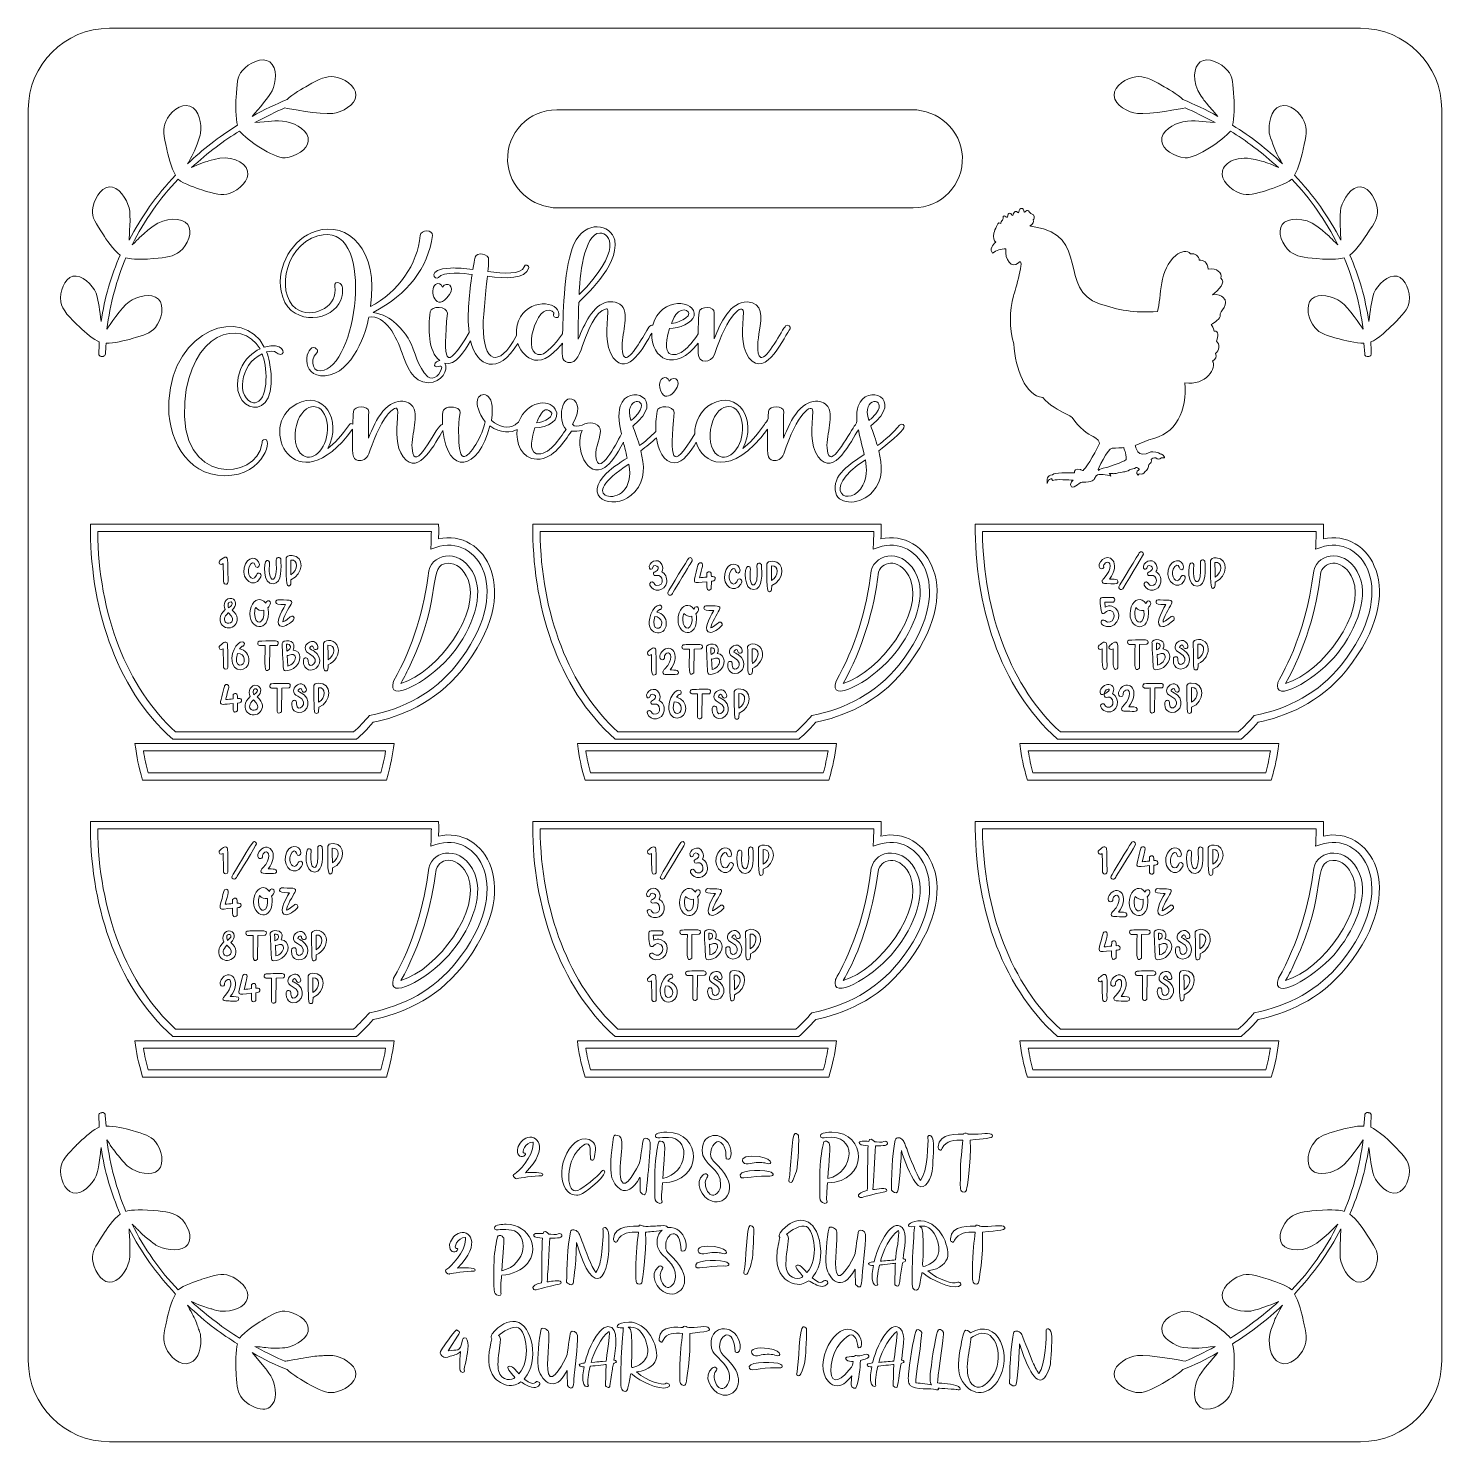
# Model space of a CAD drawing. Header units: inches. Extents: x 15.81 to 21.81, y -15.49 to -9.49.
import ezdxf

# ---------------------------------------------------------------- set-up
doc = ezdxf.new("R2010")
doc.units = ezdxf.units.IN
doc.header["$MEASUREMENT"] = 0
doc.layers.add('_U+0421_U+043B_U+043E_U+0439 1', color=7, linetype='Continuous')

# ---------------------------------------------------------------- blocks, each defined once
blk = doc.blocks.new('block 3')
at = {"layer": '_U+0421_U+043B_U+043E_U+0439 1', "color": 7, "lineweight": 9, "true_color": 0xffffff}
for points, knots in [([(16.9059, -11.7346), (16.9095, -11.7288), (16.9124, -11.7232), (16.9311, -11.724), (16.9841, -11.7252), (16.9809, -11.8057), (16.9262, -11.8268), (16.9261, -11.832), (16.9269, -11.8464), (16.9233, -11.85), (16.9025, -11.8704), (16.9066, -11.8063), (16.9059, -11.7346)], [0, 0, 0, 0, 1, 1, 1, 2, 2, 2, 3, 3, 3, 4, 4, 4, 4]), ([(16.9258, -11.8056), (16.9567, -11.7875), (16.9597, -11.7401), (16.9253, -11.7435), (16.9253, -11.745), (16.9257, -11.8041), (16.9258, -11.8056)], [0, 0, 0, 0, 1, 1, 1, 2, 2, 2, 2])]:
    blk.add_open_spline(points, degree=3, knots=knots, dxfattribs=at)
blk = doc.blocks.new('block 4')
at = {"layer": '_U+0421_U+043B_U+043E_U+0439 1', "color": 7, "lineweight": 9, "true_color": 0xffffff}
for points, knots in [([(18.9466, -11.7592), (18.9502, -11.7533), (18.953, -11.7478), (18.9717, -11.7486), (19.0248, -11.7497), (19.0215, -11.8303), (18.9669, -11.8513), (18.9667, -11.8565), (18.9675, -11.8709), (18.964, -11.8745), (18.9431, -11.895), (18.9472, -11.8308), (18.9466, -11.7592)], [0, 0, 0, 0, 1, 1, 1, 2, 2, 2, 3, 3, 3, 4, 4, 4, 4]), ([(18.9665, -11.8301), (18.9973, -11.812), (19.0004, -11.7646), (18.9659, -11.768), (18.9659, -11.7695), (18.9663, -11.8287), (18.9665, -11.8301)], [0, 0, 0, 0, 1, 1, 1, 2, 2, 2, 2])]:
    blk.add_open_spline(points, degree=3, knots=knots, dxfattribs=at)
blk = doc.blocks.new('block 5')
at = {"layer": '_U+0421_U+043B_U+043E_U+0439 1', "color": 7, "lineweight": 9, "true_color": 0xffffff}
for points, knots in [([(20.8292, -11.7448), (20.8328, -11.7389), (20.8357, -11.7333), (20.8543, -11.7342), (20.9074, -11.7353), (20.9042, -11.8158), (20.8495, -11.8369), (20.8494, -11.8421), (20.8501, -11.8565), (20.8466, -11.8601), (20.8257, -11.8806), (20.8299, -11.8164), (20.8292, -11.7448)], [0, 0, 0, 0, 1, 1, 1, 2, 2, 2, 3, 3, 3, 4, 4, 4, 4]), ([(20.8491, -11.8157), (20.88, -11.7976), (20.883, -11.7502), (20.8485, -11.7536), (20.8485, -11.7551), (20.8489, -11.8142), (20.8491, -11.8157)], [0, 0, 0, 0, 1, 1, 1, 2, 2, 2, 2])]:
    blk.add_open_spline(points, degree=3, knots=knots, dxfattribs=at)
blk = doc.blocks.new('block 6')
at = {"layer": '_U+0421_U+043B_U+043E_U+0439 1', "color": 7, "lineweight": 9, "true_color": 0xffffff}
for points, knots in [([(16.6756, -11.907), (16.6937, -11.9125), (16.6988, -11.9357), (16.6762, -11.9555), (16.7325, -12.0026), (16.6675, -12.0559), (16.6342, -12.0203), (16.6208, -12.0064), (16.6191, -11.9776), (16.6468, -11.9535), (16.6349, -11.9335), (16.6491, -11.8996), (16.6756, -11.907)], [0, 0, 0, 0, 1, 1, 1, 2, 2, 2, 3, 3, 3, 4, 4, 4, 4]), ([(16.6719, -11.9215), (16.6627, -11.9194), (16.66, -11.9275), (16.6599, -11.9276), (16.6579, -11.9324), (16.6596, -11.9412), (16.6617, -11.9468), (16.6653, -11.9437), (16.6737, -11.9367), (16.6759, -11.9325), (16.6778, -11.9288), (16.6778, -11.9234), (16.6719, -11.9215)], [0, 0, 0, 0, 1, 1, 1, 2, 2, 2, 3, 3, 3, 4, 4, 4, 4]), ([(16.65, -12.0088), (16.664, -12.0205), (16.7004, -12.0016), (16.6606, -11.9678), (16.6604, -11.9676), (16.6603, -11.9675), (16.6602, -11.9674), (16.6401, -11.9855), (16.6413, -12.0016), (16.65, -12.0088)], [0, 0, 0, 0, 1, 1, 1, 2, 2, 2, 3, 3, 3, 3])]:
    blk.add_open_spline(points, degree=3, knots=knots, dxfattribs=at)
blk = doc.blocks.new('block 7')
at = {"layer": '_U+0421_U+043B_U+043E_U+0439 1', "color": 7, "lineweight": 9, "true_color": 0xffffff}
for points, knots in [([(16.6701, -13.3183), (16.6882, -13.3238), (16.6934, -13.347), (16.6707, -13.3668), (16.727, -13.414), (16.662, -13.4672), (16.6287, -13.4316), (16.6153, -13.4177), (16.6136, -13.3889), (16.6413, -13.3648), (16.6294, -13.3448), (16.6437, -13.3109), (16.6701, -13.3183)], [0, 0, 0, 0, 1, 1, 1, 2, 2, 2, 3, 3, 3, 4, 4, 4, 4]), ([(16.6445, -13.4201), (16.6585, -13.4319), (16.6949, -13.4129), (16.6551, -13.3791), (16.6549, -13.379), (16.6548, -13.3788), (16.6547, -13.3787), (16.6346, -13.3968), (16.6358, -13.4129), (16.6445, -13.4201)], [0, 0, 0, 0, 1, 1, 1, 2, 2, 2, 3, 3, 3, 3]), ([(16.6665, -13.3328), (16.6573, -13.3307), (16.6545, -13.3388), (16.6545, -13.3389), (16.6524, -13.3437), (16.6541, -13.3525), (16.6562, -13.3581), (16.6598, -13.355), (16.6682, -13.348), (16.6704, -13.3438), (16.6723, -13.3401), (16.6723, -13.3347), (16.6665, -13.3328)], [0, 0, 0, 0, 1, 1, 1, 2, 2, 2, 3, 3, 3, 4, 4, 4, 4])]:
    blk.add_open_spline(points, degree=3, knots=knots, dxfattribs=at)
blk = doc.blocks.new('block 8')
at = {"layer": '_U+0421_U+043B_U+043E_U+0439 1', "color": 7, "lineweight": 9, "true_color": 0xffffff}
for points, knots in [([(16.8189, -11.9269), (16.8203, -11.9243), (16.8215, -11.921), (16.8237, -11.9189), (16.8297, -11.9132), (16.8394, -11.918), (16.8394, -11.9258), (16.8394, -11.9326), (16.8327, -11.9418), (16.8279, -11.9468), (16.8295, -11.9526), (16.8306, -11.9604), (16.8306, -11.9686), (16.8278, -12.0661), (16.7281, -12.0286), (16.757, -11.9419), (16.7692, -11.9084), (16.7997, -11.9), (16.8189, -11.9269)], [0, 0, 0, 0, 1, 1, 1, 2, 2, 2, 3, 3, 3, 4, 4, 4, 5, 5, 5, 6, 6, 6, 6]), ([(16.7766, -11.9448), (16.7741, -11.9503), (16.7719, -11.9596), (16.7719, -11.969), (16.7719, -12.0257), (16.8186, -12.0172), (16.8104, -11.9569), (16.7973, -11.96), (16.7855, -11.9549), (16.7766, -11.9448)], [0, 0, 0, 0, 1, 1, 1, 2, 2, 2, 3, 3, 3, 3])]:
    blk.add_open_spline(points, degree=3, knots=knots, dxfattribs=at)
blk = doc.blocks.new('block 9')
at = {"layer": '_U+0421_U+043B_U+043E_U+0439 1', "color": 7, "lineweight": 9, "true_color": 0xffffff}
for points, knots in [([(17.0822, -12.9578), (17.0858, -12.9519), (17.0886, -12.9463), (17.1073, -12.9472), (17.1604, -12.9483), (17.1571, -13.0288), (17.1025, -13.0499), (17.1023, -13.0551), (17.1031, -13.0695), (17.0996, -13.0731), (17.0787, -13.0936), (17.0828, -13.0294), (17.0822, -12.9578)], [0, 0, 0, 0, 1, 1, 1, 2, 2, 2, 3, 3, 3, 4, 4, 4, 4]), ([(17.1021, -13.0287), (17.1329, -13.0106), (17.136, -12.9632), (17.1015, -12.9666), (17.1015, -12.9681), (17.1019, -13.0272), (17.1021, -13.0287)], [0, 0, 0, 0, 1, 1, 1, 2, 2, 2, 2])]:
    blk.add_open_spline(points, degree=3, knots=knots, dxfattribs=at)
blk = doc.blocks.new('block 10')
at = {"layer": '_U+0421_U+043B_U+043E_U+0439 1', "color": 7, "lineweight": 9, "true_color": 0xffffff}
for points, knots in [([(18.9107, -12.9638), (18.9143, -12.9579), (18.9172, -12.9524), (18.9359, -12.9532), (18.9889, -12.9543), (18.9857, -13.0349), (18.931, -13.0559), (18.9309, -13.0611), (18.9316, -13.0755), (18.9281, -13.0791), (18.9072, -13.0996), (18.9114, -13.0354), (18.9107, -12.9638)], [0, 0, 0, 0, 1, 1, 1, 2, 2, 2, 3, 3, 3, 4, 4, 4, 4]), ([(18.9306, -13.0348), (18.9615, -13.0167), (18.9645, -12.9692), (18.93, -12.9726), (18.9301, -12.9741), (18.9304, -13.0333), (18.9306, -13.0348)], [0, 0, 0, 0, 1, 1, 1, 2, 2, 2, 2])]:
    blk.add_open_spline(points, degree=3, knots=knots, dxfattribs=at)
blk = doc.blocks.new('block 11')
at = {"layer": '_U+0421_U+043B_U+043E_U+0439 1', "color": 7, "lineweight": 9, "true_color": 0xffffff}
for points, knots in [([(20.8197, -12.9638), (20.8233, -12.9579), (20.8262, -12.9524), (20.8448, -12.9532), (20.8979, -12.9543), (20.8946, -13.0349), (20.84, -13.0559), (20.8399, -13.0611), (20.8406, -13.0755), (20.8371, -13.0791), (20.8162, -13.0996), (20.8203, -13.0354), (20.8197, -12.9638)], [0, 0, 0, 0, 1, 1, 1, 2, 2, 2, 3, 3, 3, 4, 4, 4, 4]), ([(20.8396, -13.0348), (20.8704, -13.0167), (20.8735, -12.9692), (20.839, -12.9726), (20.839, -12.9741), (20.8394, -13.0333), (20.8396, -13.0348)], [0, 0, 0, 0, 1, 1, 1, 2, 2, 2, 2])]:
    blk.add_open_spline(points, degree=3, knots=knots, dxfattribs=at)
blk = doc.blocks.new('block 12')
at = {"layer": '_U+0421_U+043B_U+043E_U+0439 1', "color": 7, "lineweight": 9, "true_color": 0xffffff}
for points, knots in [([(16.835, -13.1501), (16.8364, -13.1474), (16.8376, -13.1441), (16.8398, -13.1421), (16.8458, -13.1363), (16.8555, -13.1411), (16.8555, -13.1489), (16.8555, -13.1558), (16.8488, -13.1649), (16.844, -13.17), (16.8455, -13.1757), (16.8467, -13.1835), (16.8467, -13.1917), (16.8439, -13.2892), (16.7441, -13.2517), (16.7731, -13.165), (16.7852, -13.1315), (16.8158, -13.1231), (16.835, -13.1501)], [0, 0, 0, 0, 1, 1, 1, 2, 2, 2, 3, 3, 3, 4, 4, 4, 5, 5, 5, 6, 6, 6, 6]), ([(16.7927, -13.1679), (16.7901, -13.1734), (16.788, -13.1828), (16.788, -13.1921), (16.788, -13.2488), (16.8347, -13.2403), (16.8265, -13.18), (16.8134, -13.1831), (16.8016, -13.178), (16.7927, -13.1679)], [0, 0, 0, 0, 1, 1, 1, 2, 2, 2, 3, 3, 3, 3])]:
    blk.add_open_spline(points, degree=3, knots=knots, dxfattribs=at)
blk = doc.blocks.new('block 13')
at = {"layer": '_U+0421_U+043B_U+043E_U+0439 1', "color": 7, "lineweight": 9, "true_color": 0xffffff}
for points, knots in [([(18.6363, -11.952), (18.6378, -11.9494), (18.639, -11.9461), (18.6412, -11.944), (18.6472, -11.9383), (18.6568, -11.9431), (18.6568, -11.9508), (18.6568, -11.9577), (18.6502, -11.9669), (18.6454, -11.9719), (18.6469, -11.9777), (18.648, -11.9855), (18.648, -11.9937), (18.6453, -12.0912), (18.5455, -12.0537), (18.5745, -11.9669), (18.5866, -11.9335), (18.6172, -11.9251), (18.6363, -11.952)], [0, 0, 0, 0, 1, 1, 1, 2, 2, 2, 3, 3, 3, 4, 4, 4, 5, 5, 5, 6, 6, 6, 6]), ([(18.5941, -11.9699), (18.5915, -11.9754), (18.5894, -11.9847), (18.5894, -11.9941), (18.5894, -12.0508), (18.6361, -12.0423), (18.6279, -11.982), (18.6148, -11.9851), (18.603, -11.98), (18.5941, -11.9699)], [0, 0, 0, 0, 1, 1, 1, 2, 2, 2, 3, 3, 3, 3])]:
    blk.add_open_spline(points, degree=3, knots=knots, dxfattribs=at)
blk = doc.blocks.new('block 14')
at = {"layer": '_U+0421_U+043B_U+043E_U+0439 1', "color": 7, "lineweight": 9, "true_color": 0xffffff}
for points, knots in [([(20.5552, -11.9273), (20.5567, -11.9246), (20.5579, -11.9213), (20.5601, -11.9193), (20.5661, -11.9135), (20.5757, -11.9183), (20.5757, -11.9261), (20.5757, -11.933), (20.5691, -11.9421), (20.5643, -11.9472), (20.5658, -11.9529), (20.5669, -11.9607), (20.5669, -11.9689), (20.5642, -12.0664), (20.4644, -12.0289), (20.4933, -11.9422), (20.5055, -11.9087), (20.536, -11.9003), (20.5552, -11.9273)], [0, 0, 0, 0, 1, 1, 1, 2, 2, 2, 3, 3, 3, 4, 4, 4, 5, 5, 5, 6, 6, 6, 6]), ([(20.5129, -11.9451), (20.5104, -11.9506), (20.5083, -11.96), (20.5083, -11.9693), (20.5083, -12.026), (20.555, -12.0175), (20.5468, -11.9572), (20.5337, -11.9603), (20.5219, -11.9552), (20.5129, -11.9451)], [0, 0, 0, 0, 1, 1, 1, 2, 2, 2, 3, 3, 3, 3])]:
    blk.add_open_spline(points, degree=3, knots=knots, dxfattribs=at)
blk = doc.blocks.new('block 15')
at = {"layer": '_U+0421_U+043B_U+043E_U+0439 1', "color": 7, "lineweight": 9, "true_color": 0xffffff}
for points, knots in [([(16.7283, -12.0975), (16.7296, -12.1049), (16.7247, -12.1095), (16.7186, -12.1095), (16.7186, -12.1095), (16.714, -12.1125), (16.7083, -12.1209), (16.7324, -12.1251), (16.7491, -12.1436), (16.7477, -12.1743), (16.7455, -12.2163), (16.6755, -12.2293), (16.6755, -12.1602), (16.6791, -12.1026), (16.7244, -12.0756), (16.7283, -12.0975)], [0, 0, 0, 0, 1, 1, 1, 2, 2, 2, 3, 3, 3, 4, 4, 4, 5, 5, 5, 5]), ([(16.7282, -12.163), (16.7253, -12.1492), (16.7154, -12.1396), (16.699, -12.1396), (16.6779, -12.2036), (16.735, -12.2), (16.7282, -12.163)], [0, 0, 0, 0, 1, 1, 1, 2, 2, 2, 2])]:
    blk.add_open_spline(points, degree=3, knots=knots, dxfattribs=at)
blk = doc.blocks.new('block 16')
at = {"layer": '_U+0421_U+043B_U+043E_U+0439 1', "color": 7, "lineweight": 9, "true_color": 0xffffff}
for points, knots in [([(16.9372, -12.2034), (16.9204, -12.2142), (16.9037, -12.2147), (16.8986, -12.2121), (16.894, -12.2096), (16.894, -12.2031), (16.8936, -12.1978), (16.8929, -12.1874), (16.8887, -12.0989), (16.8887, -12.0971), (16.8887, -12.0809), (16.9478, -12.0772), (16.9384, -12.1161), (16.9377, -12.1193), (16.9366, -12.1224), (16.9351, -12.1254), (16.972, -12.1277), (16.975, -12.1783), (16.9372, -12.2034)], [0, 0, 0, 0, 1, 1, 1, 2, 2, 2, 3, 3, 3, 4, 4, 4, 5, 5, 5, 6, 6, 6, 6]), ([(16.9072, -12.1004), (16.9073, -12.1051), (16.9081, -12.1185), (16.9086, -12.1296), (16.9337, -12.1196), (16.924, -12.0972), (16.9072, -12.1004)], [0, 0, 0, 0, 1, 1, 1, 2, 2, 2, 2]), ([(16.9191, -12.1472), (16.9167, -12.1484), (16.9133, -12.1489), (16.9103, -12.1481), (16.9103, -12.1481), (16.9126, -12.1934), (16.9126, -12.1934), (16.9307, -12.1893), (16.9448, -12.1719), (16.9449, -12.1574), (16.9449, -12.1435), (16.9305, -12.1415), (16.9191, -12.1472)], [0, 0, 0, 0, 1, 1, 1, 2, 2, 2, 3, 3, 3, 4, 4, 4, 4])]:
    blk.add_open_spline(points, degree=3, knots=knots, dxfattribs=at)
blk = doc.blocks.new('block 17')
at = {"layer": '_U+0421_U+043B_U+043E_U+0439 1', "color": 7, "lineweight": 9, "true_color": 0xffffff}
for points, knots in [([(17.0842, -12.1879), (17.0841, -12.1931), (17.0849, -12.2075), (17.0813, -12.2111), (17.0777, -12.2146), (17.073, -12.2152), (17.0684, -12.2116), (17.0638, -12.2081), (17.0647, -12.1836), (17.0646, -12.1776), (17.0636, -12.0598), (17.065, -12.2135), (17.0639, -12.0958), (17.0756, -12.0765), (17.1163, -12.0812), (17.1258, -12.1144), (17.1332, -12.1437), (17.1131, -12.1767), (17.0842, -12.1879)], [0, 0, 0, 0, 1, 1, 1, 2, 2, 2, 3, 3, 3, 4, 4, 4, 5, 5, 5, 6, 6, 6, 6]), ([(17.0833, -12.1046), (17.0833, -12.1061), (17.0837, -12.1652), (17.0838, -12.1667), (17.1147, -12.1486), (17.1177, -12.1012), (17.0833, -12.1046)], [0, 0, 0, 0, 1, 1, 1, 2, 2, 2, 2])]:
    blk.add_open_spline(points, degree=3, knots=knots, dxfattribs=at)
blk = doc.blocks.new('block 18')
at = {"layer": '_U+0421_U+043B_U+043E_U+0439 1', "color": 7, "lineweight": 9, "true_color": 0xffffff}
for points, knots in [([(16.8868, -13.4341), (16.8701, -13.445), (16.8533, -13.4455), (16.8483, -13.4429), (16.8436, -13.4404), (16.8436, -13.4339), (16.8433, -13.4286), (16.8425, -13.4182), (16.8384, -13.3297), (16.8384, -13.3279), (16.8384, -13.3117), (16.8974, -13.308), (16.8881, -13.3468), (16.8873, -13.3501), (16.8862, -13.3532), (16.8848, -13.3561), (16.9217, -13.3585), (16.9246, -13.4091), (16.8868, -13.4341)], [0, 0, 0, 0, 1, 1, 1, 2, 2, 2, 3, 3, 3, 4, 4, 4, 5, 5, 5, 6, 6, 6, 6]), ([(16.8568, -13.3311), (16.857, -13.3359), (16.8577, -13.3493), (16.8582, -13.3604), (16.8833, -13.3504), (16.8737, -13.328), (16.8568, -13.3311)], [0, 0, 0, 0, 1, 1, 1, 2, 2, 2, 2]), ([(16.8687, -13.378), (16.8663, -13.3792), (16.8629, -13.3797), (16.86, -13.3789), (16.86, -13.3789), (16.8622, -13.4241), (16.8622, -13.4241), (16.8803, -13.4201), (16.8944, -13.4027), (16.8946, -13.3882), (16.8946, -13.3743), (16.8801, -13.3723), (16.8687, -13.378)], [0, 0, 0, 0, 1, 1, 1, 2, 2, 2, 3, 3, 3, 4, 4, 4, 4])]:
    blk.add_open_spline(points, degree=3, knots=knots, dxfattribs=at)
blk = doc.blocks.new('block 19')
at = {"layer": '_U+0421_U+043B_U+043E_U+0439 1', "color": 7, "lineweight": 9, "true_color": 0xffffff}
for points, knots in [([(17.0339, -13.4186), (17.0337, -13.4239), (17.0345, -13.4383), (17.031, -13.4419), (17.0273, -13.4454), (17.0226, -13.446), (17.018, -13.4424), (17.0135, -13.4388), (17.0144, -13.4144), (17.0143, -13.4084), (17.0133, -13.2906), (17.0147, -13.4443), (17.0136, -13.3265), (17.0253, -13.3073), (17.066, -13.312), (17.0755, -13.3452), (17.0828, -13.3745), (17.0628, -13.4075), (17.0339, -13.4186)], [0, 0, 0, 0, 1, 1, 1, 2, 2, 2, 3, 3, 3, 4, 4, 4, 5, 5, 5, 6, 6, 6, 6]), ([(17.0329, -13.3354), (17.0329, -13.3369), (17.0333, -13.396), (17.0335, -13.3975), (17.0643, -13.3794), (17.0674, -13.332), (17.0329, -13.3354)], [0, 0, 0, 0, 1, 1, 1, 2, 2, 2, 2])]:
    blk.add_open_spline(points, degree=3, knots=knots, dxfattribs=at)
blk = doc.blocks.new('block 20')
at = {"layer": '_U+0421_U+043B_U+043E_U+0439 1', "color": 7, "lineweight": 9, "true_color": 0xffffff}
for points, knots in [([(18.6432, -13.1532), (18.6447, -13.1505), (18.6459, -13.1473), (18.6481, -13.1452), (18.6541, -13.1395), (18.6637, -13.1443), (18.6637, -13.152), (18.6637, -13.1589), (18.6571, -13.168), (18.6523, -13.1731), (18.6538, -13.1788), (18.655, -13.1866), (18.655, -13.1948), (18.6522, -13.2924), (18.5524, -13.2549), (18.5814, -13.1681), (18.5935, -13.1346), (18.6241, -13.1262), (18.6432, -13.1532)], [0, 0, 0, 0, 1, 1, 1, 2, 2, 2, 3, 3, 3, 4, 4, 4, 5, 5, 5, 6, 6, 6, 6]), ([(18.601, -13.171), (18.5984, -13.1766), (18.5963, -13.1859), (18.5963, -13.1952), (18.5963, -13.2519), (18.643, -13.2434), (18.6348, -13.1831), (18.6217, -13.1862), (18.6099, -13.1811), (18.601, -13.171)], [0, 0, 0, 0, 1, 1, 1, 2, 2, 2, 3, 3, 3, 3])]:
    blk.add_open_spline(points, degree=3, knots=knots, dxfattribs=at)
blk = doc.blocks.new('block 21')
at = {"layer": '_U+0421_U+043B_U+043E_U+0439 1', "color": 7, "lineweight": 9, "true_color": 0xffffff}
for points, knots in [([(18.7294, -13.4299), (18.7127, -13.4408), (18.6959, -13.4412), (18.6908, -13.4386), (18.6862, -13.4362), (18.6862, -13.4297), (18.6858, -13.4244), (18.6851, -13.414), (18.681, -13.3255), (18.681, -13.3237), (18.681, -13.3074), (18.74, -13.3038), (18.7307, -13.3426), (18.7299, -13.3458), (18.7288, -13.349), (18.7273, -13.3519), (18.7643, -13.3543), (18.7672, -13.4048), (18.7294, -13.4299)], [0, 0, 0, 0, 1, 1, 1, 2, 2, 2, 3, 3, 3, 4, 4, 4, 5, 5, 5, 6, 6, 6, 6]), ([(18.6994, -13.3269), (18.6995, -13.3316), (18.7003, -13.3451), (18.7008, -13.3561), (18.7259, -13.3462), (18.7163, -13.3238), (18.6994, -13.3269)], [0, 0, 0, 0, 1, 1, 1, 2, 2, 2, 2]), ([(18.7113, -13.3738), (18.7089, -13.375), (18.7055, -13.3755), (18.7025, -13.3746), (18.7025, -13.3747), (18.7048, -13.4199), (18.7048, -13.4199), (18.7229, -13.4159), (18.737, -13.3985), (18.7372, -13.384), (18.7372, -13.3701), (18.7227, -13.368), (18.7113, -13.3738)], [0, 0, 0, 0, 1, 1, 1, 2, 2, 2, 3, 3, 3, 4, 4, 4, 4])]:
    blk.add_open_spline(points, degree=3, knots=knots, dxfattribs=at)
blk = doc.blocks.new('block 22')
at = {"layer": '_U+0421_U+043B_U+043E_U+0439 1', "color": 7, "lineweight": 9, "true_color": 0xffffff}
for points, knots in [([(18.8764, -13.4144), (18.8763, -13.4196), (18.8771, -13.434), (18.8735, -13.4376), (18.8699, -13.4412), (18.8652, -13.4418), (18.8606, -13.4381), (18.856, -13.4346), (18.857, -13.4102), (18.8569, -13.4041), (18.8558, -13.2864), (18.8572, -13.4401), (18.8562, -13.3223), (18.8679, -13.3031), (18.9086, -13.3078), (18.9181, -13.341), (18.9254, -13.3703), (18.9054, -13.4033), (18.8764, -13.4144)], [0, 0, 0, 0, 1, 1, 1, 2, 2, 2, 3, 3, 3, 4, 4, 4, 5, 5, 5, 6, 6, 6, 6]), ([(18.8755, -13.3312), (18.8755, -13.3327), (18.8759, -13.3918), (18.8761, -13.3933), (18.9069, -13.3752), (18.9099, -13.3277), (18.8755, -13.3312)], [0, 0, 0, 0, 1, 1, 1, 2, 2, 2, 2])]:
    blk.add_open_spline(points, degree=3, knots=knots, dxfattribs=at)
blk = doc.blocks.new('block 23')
at = {"layer": '_U+0421_U+043B_U+043E_U+0439 1', "color": 7, "lineweight": 9, "true_color": 0xffffff}
for points, knots in [([(18.738, -12.2187), (18.7213, -12.2295), (18.7046, -12.23), (18.6995, -12.2274), (18.6949, -12.2249), (18.6948, -12.2185), (18.6945, -12.2131), (18.6938, -12.2027), (18.6896, -12.1143), (18.6896, -12.1124), (18.6896, -12.0962), (18.7487, -12.0925), (18.7393, -12.1314), (18.7386, -12.1346), (18.7374, -12.1377), (18.736, -12.1407), (18.7729, -12.143), (18.7758, -12.1936), (18.738, -12.2187)], [0, 0, 0, 0, 1, 1, 1, 2, 2, 2, 3, 3, 3, 4, 4, 4, 5, 5, 5, 6, 6, 6, 6]), ([(18.7081, -12.1157), (18.7082, -12.1204), (18.709, -12.1339), (18.7094, -12.1449), (18.7345, -12.1349), (18.7249, -12.1125), (18.7081, -12.1157)], [0, 0, 0, 0, 1, 1, 1, 2, 2, 2, 2]), ([(18.7199, -12.1626), (18.7176, -12.1637), (18.7142, -12.1642), (18.7112, -12.1634), (18.7112, -12.1634), (18.7135, -12.2087), (18.7135, -12.2087), (18.7315, -12.2047), (18.7457, -12.1872), (18.7458, -12.1727), (18.7458, -12.1588), (18.7313, -12.1568), (18.7199, -12.1626)], [0, 0, 0, 0, 1, 1, 1, 2, 2, 2, 3, 3, 3, 4, 4, 4, 4])]:
    blk.add_open_spline(points, degree=3, knots=knots, dxfattribs=at)
blk = doc.blocks.new('block 24')
at = {"layer": '_U+0421_U+043B_U+043E_U+0439 1', "color": 7, "lineweight": 9, "true_color": 0xffffff}
for points, knots in [([(18.8851, -12.2032), (18.885, -12.2084), (18.8857, -12.2228), (18.8822, -12.2264), (18.8785, -12.23), (18.8739, -12.2306), (18.8693, -12.2269), (18.8647, -12.2234), (18.8656, -12.1989), (18.8655, -12.1929), (18.8645, -12.0752), (18.8659, -12.2288), (18.8648, -12.1111), (18.8765, -12.0918), (18.9172, -12.0966), (18.9267, -12.1297), (18.9341, -12.159), (18.914, -12.1921), (18.8851, -12.2032)], [0, 0, 0, 0, 1, 1, 1, 2, 2, 2, 3, 3, 3, 4, 4, 4, 5, 5, 5, 6, 6, 6, 6]), ([(18.8841, -12.1199), (18.8842, -12.1214), (18.8845, -12.1806), (18.8847, -12.182), (18.9156, -12.1639), (18.9186, -12.1165), (18.8841, -12.1199)], [0, 0, 0, 0, 1, 1, 1, 2, 2, 2, 2])]:
    blk.add_open_spline(points, degree=3, knots=knots, dxfattribs=at)
blk = doc.blocks.new('block 25')
at = {"layer": '_U+0421_U+043B_U+043E_U+0439 1', "color": 7, "lineweight": 9, "true_color": 0xffffff}
for points, knots in [([(20.6296, -12.199), (20.6129, -12.2099), (20.5962, -12.2103), (20.5911, -12.2077), (20.5865, -12.2053), (20.5864, -12.1988), (20.5861, -12.1935), (20.5853, -12.1831), (20.5812, -12.0946), (20.5812, -12.0928), (20.5812, -12.0765), (20.6403, -12.0728), (20.6309, -12.1117), (20.6301, -12.1149), (20.629, -12.118), (20.6276, -12.121), (20.6645, -12.1234), (20.6674, -12.1739), (20.6296, -12.199)], [0, 0, 0, 0, 1, 1, 1, 2, 2, 2, 3, 3, 3, 4, 4, 4, 5, 5, 5, 6, 6, 6, 6]), ([(20.5997, -12.096), (20.5998, -12.1007), (20.6006, -12.1142), (20.601, -12.1252), (20.6261, -12.1153), (20.6165, -12.0929), (20.5997, -12.096)], [0, 0, 0, 0, 1, 1, 1, 2, 2, 2, 2]), ([(20.6115, -12.1429), (20.6092, -12.1441), (20.6058, -12.1445), (20.6028, -12.1437), (20.6028, -12.1438), (20.6051, -12.189), (20.6051, -12.189), (20.6231, -12.185), (20.6373, -12.1676), (20.6374, -12.153), (20.6374, -12.1392), (20.6229, -12.1371), (20.6115, -12.1429)], [0, 0, 0, 0, 1, 1, 1, 2, 2, 2, 3, 3, 3, 4, 4, 4, 4])]:
    blk.add_open_spline(points, degree=3, knots=knots, dxfattribs=at)
blk = doc.blocks.new('block 26')
at = {"layer": '_U+0421_U+043B_U+043E_U+0439 1', "color": 7, "lineweight": 9, "true_color": 0xffffff}
for points, knots in [([(20.7767, -12.1835), (20.7766, -12.1887), (20.7773, -12.2031), (20.7738, -12.2067), (20.7701, -12.2103), (20.7655, -12.2109), (20.7608, -12.2072), (20.7563, -12.2037), (20.7572, -12.1793), (20.7571, -12.1732), (20.7561, -12.0555), (20.7575, -12.2091), (20.7564, -12.0914), (20.7681, -12.0722), (20.8088, -12.0769), (20.8183, -12.11), (20.8257, -12.1394), (20.8056, -12.1724), (20.7767, -12.1835)], [0, 0, 0, 0, 1, 1, 1, 2, 2, 2, 3, 3, 3, 4, 4, 4, 5, 5, 5, 6, 6, 6, 6]), ([(20.7757, -12.1003), (20.7757, -12.1017), (20.7761, -12.1609), (20.7763, -12.1624), (20.8071, -12.1443), (20.8102, -12.0968), (20.7757, -12.1003)], [0, 0, 0, 0, 1, 1, 1, 2, 2, 2, 2])]:
    blk.add_open_spline(points, degree=3, knots=knots, dxfattribs=at)
blk = doc.blocks.new('block 27')
at = {"layer": '_U+0421_U+043B_U+043E_U+0439 1', "color": 7, "lineweight": 9, "true_color": 0xffffff}
for points, knots in [([(17.0439, -12.3684), (17.0438, -12.3736), (17.0445, -12.388), (17.041, -12.3916), (17.0373, -12.3952), (17.0327, -12.3958), (17.028, -12.3921), (17.0225, -12.3879), (17.0237, -12.2833), (17.0236, -12.2763), (17.0272, -12.2704), (17.0291, -12.2665), (17.0421, -12.2657), (17.1031, -12.2624), (17.0999, -12.3469), (17.0439, -12.3684)], [0, 0, 0, 0, 1, 1, 1, 2, 2, 2, 3, 3, 3, 4, 4, 4, 5, 5, 5, 5]), ([(17.0429, -12.2852), (17.0429, -12.2867), (17.0433, -12.3458), (17.0435, -12.3473), (17.0745, -12.3291), (17.0772, -12.2817), (17.0429, -12.2852)], [0, 0, 0, 0, 1, 1, 1, 2, 2, 2, 2])]:
    blk.add_open_spline(points, degree=3, knots=knots, dxfattribs=at)
blk = doc.blocks.new('block 28')
at = {"layer": '_U+0421_U+043B_U+043E_U+0439 1', "color": 7, "lineweight": 9, "true_color": 0xffffff}
for points, knots in [([(17.0199, -13.6), (17.0198, -13.6052), (17.0206, -13.6196), (17.017, -13.6232), (17.0134, -13.6268), (17.0087, -13.6274), (17.0041, -13.6237), (16.9985, -13.6195), (16.9997, -13.5149), (16.9996, -13.5079), (17.0032, -13.502), (17.0051, -13.4981), (17.0181, -13.4973), (17.0791, -13.494), (17.076, -13.5785), (17.0199, -13.6)], [0, 0, 0, 0, 1, 1, 1, 2, 2, 2, 3, 3, 3, 4, 4, 4, 5, 5, 5, 5]), ([(17.019, -13.5168), (17.019, -13.5183), (17.0194, -13.5774), (17.0195, -13.5789), (17.0506, -13.5607), (17.0532, -13.5133), (17.019, -13.5168)], [0, 0, 0, 0, 1, 1, 1, 2, 2, 2, 2])]:
    blk.add_open_spline(points, degree=3, knots=knots, dxfattribs=at)
blk = doc.blocks.new('block 29')
at = {"layer": '_U+0421_U+043B_U+043E_U+0439 1', "color": 7, "lineweight": 9, "true_color": 0xffffff}
for points, knots in [([(18.8091, -13.5885), (18.809, -13.5937), (18.8097, -13.6081), (18.8062, -13.6117), (18.8026, -13.6153), (18.7979, -13.6159), (18.7933, -13.6122), (18.7877, -13.6079), (18.7889, -13.5034), (18.7888, -13.4964), (18.7924, -13.4905), (18.7943, -13.4866), (18.8073, -13.4858), (18.8683, -13.4825), (18.8652, -13.5669), (18.8091, -13.5885)], [0, 0, 0, 0, 1, 1, 1, 2, 2, 2, 3, 3, 3, 4, 4, 4, 5, 5, 5, 5]), ([(18.8081, -13.5052), (18.8082, -13.5067), (18.8085, -13.5659), (18.8087, -13.5674), (18.8397, -13.5491), (18.8424, -13.5018), (18.8081, -13.5052)], [0, 0, 0, 0, 1, 1, 1, 2, 2, 2, 2])]:
    blk.add_open_spline(points, degree=3, knots=knots, dxfattribs=at)
blk = doc.blocks.new('block 30')
at = {"layer": '_U+0421_U+043B_U+043E_U+0439 1', "color": 7, "lineweight": 9, "true_color": 0xffffff}
for points, knots in [([(20.552, -13.1532), (20.5535, -13.1505), (20.5547, -13.1473), (20.5569, -13.1452), (20.5629, -13.1395), (20.5725, -13.1443), (20.5725, -13.152), (20.5725, -13.1589), (20.5659, -13.168), (20.5611, -13.1731), (20.5626, -13.1788), (20.5638, -13.1866), (20.5638, -13.1948), (20.561, -13.2924), (20.4612, -13.2549), (20.4902, -13.1681), (20.5023, -13.1346), (20.5329, -13.1262), (20.552, -13.1532)], [0, 0, 0, 0, 1, 1, 1, 2, 2, 2, 3, 3, 3, 4, 4, 4, 5, 5, 5, 6, 6, 6, 6]), ([(20.5098, -13.171), (20.5072, -13.1766), (20.5051, -13.1859), (20.5051, -13.1952), (20.5051, -13.2519), (20.5518, -13.2434), (20.5436, -13.1831), (20.5305, -13.1862), (20.5187, -13.1811), (20.5098, -13.171)], [0, 0, 0, 0, 1, 1, 1, 2, 2, 2, 3, 3, 3, 3])]:
    blk.add_open_spline(points, degree=3, knots=knots, dxfattribs=at)
blk = doc.blocks.new('block 31')
at = {"layer": '_U+0421_U+043B_U+043E_U+0439 1', "color": 7, "lineweight": 9, "true_color": 0xffffff}
for points, knots in [([(20.6382, -13.4299), (20.6215, -13.4408), (20.6047, -13.4412), (20.5996, -13.4386), (20.595, -13.4362), (20.595, -13.4297), (20.5947, -13.4244), (20.5939, -13.414), (20.5898, -13.3255), (20.5898, -13.3237), (20.5898, -13.3074), (20.6488, -13.3038), (20.6395, -13.3426), (20.6387, -13.3458), (20.6376, -13.349), (20.6361, -13.3519), (20.6731, -13.3543), (20.676, -13.4048), (20.6382, -13.4299)], [0, 0, 0, 0, 1, 1, 1, 2, 2, 2, 3, 3, 3, 4, 4, 4, 5, 5, 5, 6, 6, 6, 6]), ([(20.6082, -13.3269), (20.6083, -13.3316), (20.6091, -13.3451), (20.6096, -13.3561), (20.6347, -13.3462), (20.6251, -13.3238), (20.6082, -13.3269)], [0, 0, 0, 0, 1, 1, 1, 2, 2, 2, 2]), ([(20.6201, -13.3738), (20.6177, -13.375), (20.6143, -13.3755), (20.6113, -13.3746), (20.6113, -13.3747), (20.6136, -13.4199), (20.6136, -13.4199), (20.6317, -13.4159), (20.6458, -13.3985), (20.646, -13.384), (20.646, -13.3701), (20.6315, -13.368), (20.6201, -13.3738)], [0, 0, 0, 0, 1, 1, 1, 2, 2, 2, 3, 3, 3, 4, 4, 4, 4])]:
    blk.add_open_spline(points, degree=3, knots=knots, dxfattribs=at)
blk = doc.blocks.new('block 32')
at = {"layer": '_U+0421_U+043B_U+043E_U+0439 1', "color": 7, "lineweight": 9, "true_color": 0xffffff}
for points, knots in [([(20.7852, -13.4144), (20.7851, -13.4196), (20.7859, -13.434), (20.7823, -13.4376), (20.7787, -13.4412), (20.774, -13.4418), (20.7694, -13.4381), (20.7648, -13.4346), (20.7658, -13.4102), (20.7657, -13.4041), (20.7646, -13.2864), (20.766, -13.4401), (20.765, -13.3223), (20.7767, -13.3031), (20.8174, -13.3078), (20.8269, -13.341), (20.8342, -13.3703), (20.8142, -13.4033), (20.7852, -13.4144)], [0, 0, 0, 0, 1, 1, 1, 2, 2, 2, 3, 3, 3, 4, 4, 4, 5, 5, 5, 6, 6, 6, 6]), ([(20.7843, -13.3312), (20.7843, -13.3327), (20.7847, -13.3918), (20.7849, -13.3933), (20.8157, -13.3752), (20.8187, -13.3277), (20.7843, -13.3312)], [0, 0, 0, 0, 1, 1, 1, 2, 2, 2, 2])]:
    blk.add_open_spline(points, degree=3, knots=knots, dxfattribs=at)
blk = doc.blocks.new('block 33')
at = {"layer": '_U+0421_U+043B_U+043E_U+0439 1', "color": 7, "lineweight": 9, "true_color": 0xffffff}
for points, knots in [([(20.7179, -13.5885), (20.7178, -13.5937), (20.7185, -13.6081), (20.715, -13.6117), (20.7114, -13.6153), (20.7067, -13.6159), (20.7021, -13.6122), (20.6965, -13.6079), (20.6977, -13.5034), (20.6976, -13.4964), (20.7012, -13.4905), (20.7031, -13.4866), (20.7161, -13.4858), (20.7771, -13.4825), (20.774, -13.5669), (20.7179, -13.5885)], [0, 0, 0, 0, 1, 1, 1, 2, 2, 2, 3, 3, 3, 4, 4, 4, 5, 5, 5, 5]), ([(20.7169, -13.5052), (20.717, -13.5067), (20.7173, -13.5659), (20.7175, -13.5674), (20.7485, -13.5491), (20.7512, -13.5018), (20.7169, -13.5052)], [0, 0, 0, 0, 1, 1, 1, 2, 2, 2, 2])]:
    blk.add_open_spline(points, degree=3, knots=knots, dxfattribs=at)
blk = doc.blocks.new('block 34')
at = {"layer": '_U+0421_U+043B_U+043E_U+0439 1', "color": 7, "lineweight": 9, "true_color": 0xffffff}
for points, knots in [([(18.8282, -12.3931), (18.8281, -12.3983), (18.8289, -12.4127), (18.8253, -12.4163), (18.8217, -12.4199), (18.817, -12.4204), (18.8124, -12.4168), (18.8069, -12.4125), (18.808, -12.308), (18.8079, -12.301), (18.8115, -12.2951), (18.8134, -12.2912), (18.8264, -12.2904), (18.8874, -12.2871), (18.8843, -12.3715), (18.8282, -12.3931)], [0, 0, 0, 0, 1, 1, 1, 2, 2, 2, 3, 3, 3, 4, 4, 4, 5, 5, 5, 5]), ([(18.8273, -12.3098), (18.8273, -12.3113), (18.8277, -12.3705), (18.8279, -12.3719), (18.8589, -12.3537), (18.8616, -12.3064), (18.8273, -12.3098)], [0, 0, 0, 0, 1, 1, 1, 2, 2, 2, 2])]:
    blk.add_open_spline(points, degree=3, knots=knots, dxfattribs=at)
blk = doc.blocks.new('block 35')
at = {"layer": '_U+0421_U+043B_U+043E_U+0439 1', "color": 7, "lineweight": 9, "true_color": 0xffffff}
for points, knots in [([(20.7496, -12.3683), (20.7495, -12.3735), (20.7502, -12.3879), (20.7467, -12.3915), (20.7431, -12.3951), (20.7384, -12.3957), (20.7338, -12.392), (20.7282, -12.3877), (20.7294, -12.2832), (20.7293, -12.2762), (20.7329, -12.2703), (20.7348, -12.2664), (20.7478, -12.2656), (20.8088, -12.2623), (20.8057, -12.3467), (20.7496, -12.3683)], [0, 0, 0, 0, 1, 1, 1, 2, 2, 2, 3, 3, 3, 4, 4, 4, 5, 5, 5, 5]), ([(20.7487, -12.285), (20.7487, -12.2865), (20.7491, -12.3457), (20.7492, -12.3471), (20.7802, -12.3289), (20.7829, -12.2816), (20.7487, -12.285)], [0, 0, 0, 0, 1, 1, 1, 2, 2, 2, 2])]:
    blk.add_open_spline(points, degree=3, knots=knots, dxfattribs=at)
blk = doc.blocks.new('block 36')
at = {"layer": '_U+0421_U+043B_U+043E_U+0439 1', "color": 7, "lineweight": 9, "true_color": 0xffffff}
for points, knots in [([(18.4541, -11.9736), (18.4752, -11.9181), (18.5109, -11.9333), (18.4983, -11.95), (18.4963, -11.9524), (18.4936, -11.9536), (18.4904, -11.9536), (18.4904, -11.9536), (18.4857, -11.9566), (18.48, -11.965), (18.5043, -11.9692), (18.5196, -11.9885), (18.5196, -12.0131), (18.5196, -12.0755), (18.4189, -12.0658), (18.4541, -11.9736)], [0, 0, 0, 0, 1, 1, 1, 2, 2, 2, 3, 3, 3, 4, 4, 4, 5, 5, 5, 5]), ([(18.5, -12.0071), (18.4967, -11.9915), (18.4853, -11.9837), (18.4708, -11.9837), (18.4495, -12.0483), (18.5067, -12.0436), (18.5, -12.0071)], [0, 0, 0, 0, 1, 1, 1, 2, 2, 2, 2])]:
    blk.add_open_spline(points, degree=3, knots=knots, dxfattribs=at)
blk = doc.blocks.new('block 37')
at = {"layer": '_U+0421_U+043B_U+043E_U+0439 1', "color": 7, "lineweight": 9, "true_color": 0xffffff}
for points, knots in [([(18.5658, -12.4141), (18.5468, -12.4141), (18.5288, -12.3991), (18.5299, -12.3655), (18.5335, -12.3082), (18.5789, -12.2806), (18.5827, -12.3027), (18.584, -12.3101), (18.5792, -12.3147), (18.5731, -12.3147), (18.5731, -12.3147), (18.5684, -12.3177), (18.5627, -12.3261), (18.6173, -12.3355), (18.6128, -12.4141), (18.5658, -12.4141)], [0, 0, 0, 0, 1, 1, 1, 2, 2, 2, 3, 3, 3, 4, 4, 4, 5, 5, 5, 5]), ([(18.5535, -12.3448), (18.5391, -12.3885), (18.5631, -12.4045), (18.5768, -12.3901), (18.591, -12.3751), (18.581, -12.3448), (18.5535, -12.3448)], [0, 0, 0, 0, 1, 1, 1, 2, 2, 2, 2])]:
    blk.add_open_spline(points, degree=3, knots=knots, dxfattribs=at)
blk = doc.blocks.new('block 38')
at = {"layer": '_U+0421_U+043B_U+043E_U+0439 1', "color": 7, "lineweight": 9, "true_color": 0xffffff}
for points, knots in [([(18.5444, -13.6161), (18.4968, -13.6381), (18.4727, -13.5635), (18.5164, -13.5128), (18.5447, -13.4815), (18.5567, -13.52), (18.5367, -13.5201), (18.5367, -13.5201), (18.5321, -13.5231), (18.5263, -13.5315), (18.5706, -13.5391), (18.5801, -13.5983), (18.5444, -13.6161)], [0, 0, 0, 0, 1, 1, 1, 2, 2, 2, 3, 3, 3, 4, 4, 4, 4]), ([(18.5176, -13.5502), (18.5176, -13.5502), (18.5171, -13.5502), (18.5171, -13.5502), (18.5114, -13.5675), (18.5091, -13.5958), (18.5262, -13.5999), (18.5531, -13.6059), (18.5568, -13.5502), (18.5176, -13.5502)], [0, 0, 0, 0, 1, 1, 1, 2, 2, 2, 3, 3, 3, 3])]:
    blk.add_open_spline(points, degree=3, knots=knots, dxfattribs=at)
blk = doc.blocks.new('block 39')
at = {"layer": '_U+0421_U+043B_U+043E_U+0439 1', "color": 7, "lineweight": 9, "true_color": 0xffffff}
for points, knots in [([(16.075, -11.5913), (16.075, -11.5913), (17.5531, -11.5913), (17.5531, -11.5913), (17.5533, -11.6103), (17.5536, -11.6239), (17.5528, -11.6539), (17.745, -11.6093), (17.9235, -11.8695), (17.6525, -12.2088), (17.5374, -12.3529), (17.3843, -12.4099), (17.2758, -12.4323), (17.2478, -12.464), (17.2271, -12.4835), (17.2038, -12.5045), (17.2038, -12.5045), (16.4244, -12.5045), (16.4244, -12.5045), (16.1745, -12.2821), (16.0714, -11.9261), (16.075, -11.5913)], [0, 0, 0, 0, 1, 1, 1, 2, 2, 2, 3, 3, 3, 4, 4, 4, 5, 5, 5, 6, 6, 6, 7, 7, 7, 7]), ([(17.5199, -11.6968), (17.521, -11.6717), (17.522, -11.6505), (17.5221, -11.6226), (17.5221, -11.6226), (16.106, -11.6226), (16.106, -11.6226), (16.1077, -11.9695), (16.2311, -12.2873), (16.4363, -12.4733), (16.4363, -12.4733), (17.1918, -12.4733), (17.1918, -12.4733), (17.2164, -12.4509), (17.2368, -12.4297), (17.2593, -12.4038), (17.4048, -12.3747), (17.5339, -12.3073), (17.6281, -12.1893), (17.8818, -11.8717), (17.7182, -11.63), (17.5415, -11.6895), (17.5415, -11.6895), (17.5199, -11.6968), (17.5199, -11.6968)], [0, 0, 0, 0, 1, 1, 1, 2, 2, 2, 3, 3, 3, 4, 4, 4, 5, 5, 5, 6, 6, 6, 7, 7, 7, 8, 8, 8, 8])]:
    blk.add_open_spline(points, degree=3, knots=knots, dxfattribs=at)
blk = doc.blocks.new('block 40')
at = {"layer": '_U+0421_U+043B_U+043E_U+0439 1', "color": 7, "lineweight": 9, "true_color": 0xffffff}
for points in [[(17.7067, -11.8138), (17.7471, -11.9126), (17.6819, -12.062), (17.5966, -12.1585), (17.503, -12.2644), (17.3275, -12.3571), (17.3621, -12.2572), (17.4455, -12.1107), (17.4921, -11.9509), (17.5116, -11.7897), (17.5292, -11.7086), (17.657, -11.692), (17.7067, -11.8138)], [(17.6778, -11.8256), (17.6596, -11.7811), (17.6261, -11.7552), (17.5932, -11.7567), (17.5012, -11.7604), (17.574, -11.8933), (17.4324, -12.1892), (17.4192, -12.217), (17.4095, -12.2367), (17.3924, -12.2671), (17.5509, -12.2201), (17.7348, -11.9652), (17.6778, -11.8256)]]:
    blk.add_open_spline(points, degree=3, knots=[0, 0, 0, 0, 1, 1, 1, 2, 2, 2, 3, 3, 3, 4, 4, 4, 4], dxfattribs=at)
blk = doc.blocks.new('block 41')
at = {"layer": '_U+0421_U+043B_U+043E_U+0439 1', "color": 7, "lineweight": 9, "true_color": 0xffffff}
for points in [[(16.264, -12.5226), (16.264, -12.5226), (17.3641, -12.5226), (17.3641, -12.5226), (17.3574, -12.5718), (17.3524, -12.6065), (17.3315, -12.6777), (17.3315, -12.6777), (16.2966, -12.6777), (16.2966, -12.6777), (16.2785, -12.6159), (16.2723, -12.5841), (16.264, -12.5226)], [(17.308, -12.6465), (17.3164, -12.6163), (17.3232, -12.5851), (17.3281, -12.5538), (17.3281, -12.5538), (16.3, -12.5538), (16.3, -12.5538), (16.3049, -12.5852), (16.3117, -12.6164), (16.3201, -12.6465), (16.3201, -12.6465), (17.308, -12.6465), (17.308, -12.6465)]]:
    blk.add_open_spline(points, degree=3, knots=[0, 0, 0, 0, 1, 1, 1, 2, 2, 2, 3, 3, 3, 4, 4, 4, 4], dxfattribs=at)
blk = doc.blocks.new('block 42')
at = {"layer": '_U+0421_U+043B_U+043E_U+0439 1', "color": 7, "lineweight": 9, "true_color": 0xffffff}
for points, knots in [([(17.9529, -11.5913), (17.9529, -11.5913), (19.4311, -11.5913), (19.4311, -11.5913), (19.4313, -11.6103), (19.4316, -11.6239), (19.4308, -11.6539), (19.6229, -11.6093), (19.8014, -11.8695), (19.5305, -12.2088), (19.4154, -12.3529), (19.2622, -12.4099), (19.1538, -12.4323), (19.1216, -12.4687), (19.0975, -12.4904), (19.0817, -12.5045), (19.0817, -12.5045), (18.3023, -12.5045), (18.3023, -12.5045), (18.0525, -12.2821), (17.9493, -11.9261), (17.9529, -11.5913)], [0, 0, 0, 0, 1, 1, 1, 2, 2, 2, 3, 3, 3, 4, 4, 4, 5, 5, 5, 6, 6, 6, 7, 7, 7, 7]), ([(19.3979, -11.6968), (19.3989, -11.6717), (19.3999, -11.6505), (19.4, -11.6226), (19.4, -11.6226), (17.984, -11.6226), (17.984, -11.6226), (17.9857, -11.9695), (18.109, -12.2873), (18.3142, -12.4733), (18.3142, -12.4733), (19.0697, -12.4733), (19.0697, -12.4733), (19.0953, -12.45), (19.1151, -12.4292), (19.1372, -12.4038), (19.2828, -12.3747), (19.4119, -12.3073), (19.5061, -12.1893), (19.7606, -11.8707), (19.5954, -11.6303), (19.4194, -11.6895), (19.4194, -11.6895), (19.3979, -11.6968), (19.3979, -11.6968)], [0, 0, 0, 0, 1, 1, 1, 2, 2, 2, 3, 3, 3, 4, 4, 4, 5, 5, 5, 6, 6, 6, 7, 7, 7, 8, 8, 8, 8])]:
    blk.add_open_spline(points, degree=3, knots=knots, dxfattribs=at)
blk = doc.blocks.new('block 43')
at = {"layer": '_U+0421_U+043B_U+043E_U+0439 1', "color": 7, "lineweight": 9, "true_color": 0xffffff}
for points, knots in [([(19.5847, -11.8138), (19.625, -11.9126), (19.5598, -12.062), (19.4745, -12.1585), (19.3804, -12.265), (19.2057, -12.3564), (19.24, -12.2572), (19.3214, -12.1143), (19.3697, -11.9538), (19.3896, -11.7897), (19.4068, -11.7102), (19.5342, -11.6902), (19.5847, -11.8138)], [0, 0, 0, 0, 1, 1, 1, 2, 2, 2, 3, 3, 3, 4, 4, 4, 4]), ([(19.5558, -11.8256), (19.5204, -11.739), (19.4389, -11.7401), (19.4203, -11.7951), (19.4002, -11.9603), (19.3516, -12.1227), (19.2703, -12.2671), (19.4268, -12.2207), (19.6133, -11.9664), (19.5558, -11.8256)], [0, 0, 0, 0, 1, 1, 1, 2, 2, 2, 3, 3, 3, 3])]:
    blk.add_open_spline(points, degree=3, knots=knots, dxfattribs=at)
blk = doc.blocks.new('block 44')
at = {"layer": '_U+0421_U+043B_U+043E_U+0439 1', "color": 7, "lineweight": 9, "true_color": 0xffffff}
for points in [[(18.1419, -12.5226), (18.1419, -12.5226), (19.2421, -12.5226), (19.2421, -12.5226), (19.2341, -12.5811), (19.2284, -12.6132), (19.2094, -12.6777), (19.2094, -12.6777), (18.1746, -12.6777), (18.1746, -12.6777), (18.1564, -12.6159), (18.1503, -12.5841), (18.1419, -12.5226)], [(19.186, -12.6465), (19.1944, -12.6163), (19.2011, -12.5852), (19.2061, -12.5538), (19.2061, -12.5538), (18.1779, -12.5538), (18.1779, -12.5538), (18.1829, -12.5852), (18.1896, -12.6164), (18.198, -12.6465), (18.198, -12.6465), (19.186, -12.6465), (19.186, -12.6465)]]:
    blk.add_open_spline(points, degree=3, knots=[0, 0, 0, 0, 1, 1, 1, 2, 2, 2, 3, 3, 3, 4, 4, 4, 4], dxfattribs=at)
blk = doc.blocks.new('block 45')
at = {"layer": '_U+0421_U+043B_U+043E_U+0439 1', "color": 7, "lineweight": 9, "true_color": 0xffffff}
for points, knots in [([(21.4626, -11.8138), (21.503, -11.9126), (21.4377, -12.0619), (21.3524, -12.1585), (21.2652, -12.2572), (21.0928, -12.3552), (21.116, -12.2629), (21.1229, -12.2428), (21.2326, -12.0778), (21.2675, -11.7897), (21.2849, -11.7097), (21.4123, -11.6906), (21.4626, -11.8138)], [0, 0, 0, 0, 1, 1, 1, 2, 2, 2, 3, 3, 3, 4, 4, 4, 4]), ([(21.4337, -11.8256), (21.3978, -11.7378), (21.3165, -11.741), (21.2983, -11.7951), (21.278, -11.9615), (21.2298, -12.1222), (21.1483, -12.2671), (21.3067, -12.2201), (21.4908, -11.9653), (21.4337, -11.8256)], [0, 0, 0, 0, 1, 1, 1, 2, 2, 2, 3, 3, 3, 3])]:
    blk.add_open_spline(points, degree=3, knots=knots, dxfattribs=at)
blk = doc.blocks.new('block 46')
at = {"layer": '_U+0421_U+043B_U+043E_U+0439 1', "color": 7, "lineweight": 9, "true_color": 0xffffff}
for points, knots in [([(19.8308, -11.5913), (19.8308, -11.5913), (21.3091, -11.5913), (21.3091, -11.5913), (21.3092, -11.6117), (21.3095, -11.6253), (21.3087, -11.6539), (21.5005, -11.6094), (21.6797, -11.8693), (21.4084, -12.2088), (21.2933, -12.3529), (21.1402, -12.4099), (21.0317, -12.4323), (21.0042, -12.4634), (20.9831, -12.4834), (20.9597, -12.5045), (20.9597, -12.5045), (20.1802, -12.5045), (20.1802, -12.5045), (19.9302, -12.2819), (19.8283, -11.9287), (19.8308, -11.5913)], [0, 0, 0, 0, 1, 1, 1, 2, 2, 2, 3, 3, 3, 4, 4, 4, 5, 5, 5, 6, 6, 6, 7, 7, 7, 7]), ([(21.2758, -11.6968), (21.2769, -11.6714), (21.2778, -11.6509), (21.278, -11.6226), (21.278, -11.6226), (19.8619, -11.6226), (19.8619, -11.6226), (19.8636, -11.9694), (19.987, -12.2873), (20.1922, -12.4733), (20.1922, -12.4733), (20.9477, -12.4733), (20.9477, -12.4733), (20.9736, -12.4497), (20.9934, -12.4288), (21.0152, -12.4038), (21.1607, -12.3747), (21.2898, -12.3073), (21.384, -12.1893), (21.6386, -11.8706), (21.4732, -11.6303), (21.2973, -11.6895), (21.2973, -11.6895), (21.2758, -11.6968), (21.2758, -11.6968)], [0, 0, 0, 0, 1, 1, 1, 2, 2, 2, 3, 3, 3, 4, 4, 4, 5, 5, 5, 6, 6, 6, 7, 7, 7, 8, 8, 8, 8])]:
    blk.add_open_spline(points, degree=3, knots=knots, dxfattribs=at)
blk = doc.blocks.new('block 47')
at = {"layer": '_U+0421_U+043B_U+043E_U+0439 1', "color": 7, "lineweight": 9, "true_color": 0xffffff}
for points in [[(20.0199, -12.5226), (20.0199, -12.5226), (21.12, -12.5226), (21.12, -12.5226), (21.1117, -12.5838), (21.1057, -12.6155), (21.0874, -12.6777), (21.0874, -12.6777), (20.0525, -12.6777), (20.0525, -12.6777), (20.0343, -12.6159), (20.0283, -12.5844), (20.0199, -12.5226)], [(21.0639, -12.6465), (21.0723, -12.6163), (21.0791, -12.5852), (21.084, -12.5538), (21.084, -12.5538), (20.0559, -12.5538), (20.0559, -12.5538), (20.0608, -12.5852), (20.0676, -12.6163), (20.076, -12.6465), (20.076, -12.6465), (21.0639, -12.6465), (21.0639, -12.6465)]]:
    blk.add_open_spline(points, degree=3, knots=[0, 0, 0, 0, 1, 1, 1, 2, 2, 2, 3, 3, 3, 4, 4, 4, 4], dxfattribs=at)
blk = doc.blocks.new('block 48')
at = {"layer": '_U+0421_U+043B_U+043E_U+0439 1', "color": 7, "lineweight": 9, "true_color": 0xffffff}
for points, knots in [([(16.075, -12.8529), (16.075, -12.8529), (17.5531, -12.8529), (17.5531, -12.8529), (17.5533, -12.8722), (17.5536, -12.8857), (17.5528, -12.9154), (17.7444, -12.8708), (17.9238, -13.1306), (17.6525, -13.4704), (17.5375, -13.6144), (17.3843, -13.6715), (17.2758, -13.6939), (17.2486, -13.7247), (17.2273, -13.7449), (17.2038, -13.7661), (17.2038, -13.7661), (16.4244, -13.7661), (16.4244, -13.7661), (16.1764, -13.5453), (16.0713, -13.1914), (16.075, -12.8529)], [0, 0, 0, 0, 1, 1, 1, 2, 2, 2, 3, 3, 3, 4, 4, 4, 5, 5, 5, 6, 6, 6, 7, 7, 7, 7]), ([(17.52, -12.9584), (17.521, -12.9317), (17.522, -12.9113), (17.5221, -12.8841), (17.5221, -12.8841), (16.106, -12.8841), (16.106, -12.8841), (16.1077, -13.231), (16.2311, -13.5488), (16.4363, -13.7348), (16.4363, -13.7348), (17.1918, -13.7348), (17.1918, -13.7348), (17.2185, -13.7105), (17.2383, -13.6894), (17.2593, -13.6653), (17.4048, -13.6362), (17.5339, -13.5688), (17.6281, -13.4508), (17.8817, -13.1334), (17.7184, -12.8917), (17.5415, -12.9511), (17.5415, -12.9511), (17.52, -12.9584), (17.52, -12.9584)], [0, 0, 0, 0, 1, 1, 1, 2, 2, 2, 3, 3, 3, 4, 4, 4, 5, 5, 5, 6, 6, 6, 7, 7, 7, 8, 8, 8, 8])]:
    blk.add_open_spline(points, degree=3, knots=knots, dxfattribs=at)
blk = doc.blocks.new('block 49')
at = {"layer": '_U+0421_U+043B_U+043E_U+0439 1', "color": 7, "lineweight": 9, "true_color": 0xffffff}
for points, knots in [([(17.7067, -13.0754), (17.7471, -13.1741), (17.6819, -13.3235), (17.5966, -13.42), (17.5031, -13.5258), (17.3276, -13.6183), (17.3621, -13.5187), (17.445, -13.3731), (17.4924, -13.2096), (17.5116, -13.0512), (17.529, -12.9713), (17.6564, -12.952), (17.7067, -13.0754)], [0, 0, 0, 0, 1, 1, 1, 2, 2, 2, 3, 3, 3, 4, 4, 4, 4]), ([(17.6778, -13.0872), (17.6413, -12.9978), (17.5603, -13.0035), (17.5424, -13.0567), (17.5235, -13.2117), (17.475, -13.3819), (17.3924, -13.5286), (17.5509, -13.4816), (17.7348, -13.2268), (17.6778, -13.0872)], [0, 0, 0, 0, 1, 1, 1, 2, 2, 2, 3, 3, 3, 3])]:
    blk.add_open_spline(points, degree=3, knots=knots, dxfattribs=at)
blk = doc.blocks.new('block 50')
at = {"layer": '_U+0421_U+043B_U+043E_U+0439 1', "color": 7, "lineweight": 9, "true_color": 0xffffff}
for points in [[(16.264, -13.7841), (16.264, -13.7841), (17.3641, -13.7841), (17.3641, -13.7841), (17.3558, -13.8453), (17.3498, -13.877), (17.3315, -13.9392), (17.3315, -13.9392), (16.2966, -13.9392), (16.2966, -13.9392), (16.2765, -13.8709), (16.2712, -13.8375), (16.264, -13.7841)], [(17.308, -13.908), (17.3164, -13.8778), (17.3232, -13.8467), (17.3281, -13.8154), (17.3281, -13.8154), (16.3, -13.8154), (16.3, -13.8154), (16.3049, -13.8468), (16.3117, -13.8779), (16.3201, -13.908), (16.3201, -13.908), (17.308, -13.908), (17.308, -13.908)]]:
    blk.add_open_spline(points, degree=3, knots=[0, 0, 0, 0, 1, 1, 1, 2, 2, 2, 3, 3, 3, 4, 4, 4, 4], dxfattribs=at)
blk = doc.blocks.new('block 51')
at = {"layer": '_U+0421_U+043B_U+043E_U+0439 1', "color": 7, "lineweight": 9, "true_color": 0xffffff}
for points in [[(19.5847, -13.0754), (19.625, -13.1741), (19.5598, -13.3235), (19.4745, -13.42), (19.3894, -13.5163), (19.2145, -13.6184), (19.2381, -13.5245), (19.2449, -13.5047), (19.3547, -13.3389), (19.3896, -13.0512), (19.4073, -12.9697), (19.5349, -12.9535), (19.5847, -13.0754)], [(19.5558, -13.0872), (19.5185, -12.996), (19.4377, -13.0053), (19.4203, -13.0567), (19.3962, -13.2544), (19.3265, -13.4288), (19.2919, -13.4885), (19.2909, -13.4905), (19.2812, -13.5093), (19.2703, -13.5286), (19.4268, -13.4822), (19.6133, -13.228), (19.5558, -13.0872)]]:
    blk.add_open_spline(points, degree=3, knots=[0, 0, 0, 0, 1, 1, 1, 2, 2, 2, 3, 3, 3, 4, 4, 4, 4], dxfattribs=at)
blk = doc.blocks.new('block 52')
at = {"layer": '_U+0421_U+043B_U+043E_U+0439 1', "color": 7, "lineweight": 9, "true_color": 0xffffff}
for points in [[(17.9527, -12.8767), (17.9527, -12.8767), (17.9529, -12.8529), (17.9529, -12.8529), (17.9529, -12.8529), (19.4311, -12.8529), (19.4311, -12.8529), (19.4313, -12.8722), (19.4316, -12.8857), (19.4308, -12.9154), (19.6235, -12.8706), (19.801, -13.1317), (19.5305, -13.4704), (19.4154, -13.6144), (19.2622, -13.6715), (19.1538, -13.6939), (19.1256, -13.7257), (19.105, -13.7452), (19.0817, -13.7661), (19.0817, -13.7661), (18.3023, -13.7661), (18.3023, -13.7661), (18.0607, -13.5509), (17.9527, -13.2042), (17.9527, -12.8767)], [(19.3979, -12.9584), (19.399, -12.9317), (19.3999, -12.9113), (19.4, -12.8841), (19.4, -12.8841), (17.984, -12.8841), (17.984, -12.8841), (17.9857, -13.231), (18.109, -13.5488), (18.3142, -13.7348), (18.3142, -13.7348), (19.0697, -13.7348), (19.0697, -13.7348), (19.0958, -13.7111), (19.1156, -13.6901), (19.1372, -13.6653), (19.2828, -13.6362), (19.4119, -13.5688), (19.5061, -13.4508), (19.7596, -13.1334), (19.5964, -12.8917), (19.4194, -12.9511), (19.4194, -12.9511), (19.3979, -12.9584), (19.3979, -12.9584)]]:
    blk.add_open_spline(points, degree=3, knots=[0, 0, 0, 0, 1, 1, 1, 2, 2, 2, 3, 3, 3, 4, 4, 4, 5, 5, 5, 6, 6, 6, 7, 7, 7, 8, 8, 8, 8], dxfattribs=at)
blk = doc.blocks.new('block 53')
at = {"layer": '_U+0421_U+043B_U+043E_U+0439 1', "color": 7, "lineweight": 9, "true_color": 0xffffff}
for points in [[(19.2094, -13.9392), (19.2094, -13.9392), (18.1746, -13.9392), (18.1746, -13.9392), (18.1545, -13.8709), (18.1492, -13.8375), (18.1419, -13.7841), (18.1419, -13.7841), (19.2421, -13.7841), (19.2421, -13.7841), (19.2337, -13.8456), (19.2277, -13.877), (19.2094, -13.9392)], [(19.186, -13.908), (19.1944, -13.8778), (19.2011, -13.8467), (19.2061, -13.8154), (19.2061, -13.8154), (18.1779, -13.8154), (18.1779, -13.8154), (18.1829, -13.8468), (18.1896, -13.8779), (18.198, -13.908), (18.198, -13.908), (19.186, -13.908), (19.186, -13.908)]]:
    blk.add_open_spline(points, degree=3, knots=[0, 0, 0, 0, 1, 1, 1, 2, 2, 2, 3, 3, 3, 4, 4, 4, 4], dxfattribs=at)
blk = doc.blocks.new('block 54')
at = {"layer": '_U+0421_U+043B_U+043E_U+0439 1', "color": 7, "lineweight": 9, "true_color": 0xffffff}
for points in [[(21.4626, -13.0754), (21.503, -13.1741), (21.4377, -13.3235), (21.3524, -13.42), (21.2677, -13.5159), (21.0819, -13.6237), (21.118, -13.5187), (21.2017, -13.3718), (21.2488, -13.205), (21.2675, -13.0512), (21.2844, -12.972), (21.412, -12.9514), (21.4626, -13.0754)], [(21.4337, -13.0872), (21.4185, -13.0498), (21.3878, -13.0157), (21.3491, -13.0182), (21.2573, -13.022), (21.3296, -13.1556), (21.1881, -13.4511), (21.1752, -13.4783), (21.1657, -13.4977), (21.1483, -13.5286), (21.3067, -13.4816), (21.4908, -13.2269), (21.4337, -13.0872)]]:
    blk.add_open_spline(points, degree=3, knots=[0, 0, 0, 0, 1, 1, 1, 2, 2, 2, 3, 3, 3, 4, 4, 4, 4], dxfattribs=at)
blk = doc.blocks.new('block 55')
at = {"layer": '_U+0421_U+043B_U+043E_U+0439 1', "color": 7, "lineweight": 9, "true_color": 0xffffff}
for points, knots in [([(19.8308, -12.8529), (19.8308, -12.8529), (21.3091, -12.8529), (21.3091, -12.8529), (21.3092, -12.8733), (21.3095, -12.8868), (21.3087, -12.9154), (21.5016, -12.8705), (21.6789, -13.1318), (21.4084, -13.4704), (21.2933, -13.6144), (21.1402, -13.6715), (21.0317, -13.6939), (20.9991, -13.7307), (20.9754, -13.7519), (20.9597, -13.7661), (20.9597, -13.7661), (20.1802, -13.7661), (20.1802, -13.7661), (19.9302, -13.5435), (19.8283, -13.1902), (19.8308, -12.8529)], [0, 0, 0, 0, 1, 1, 1, 2, 2, 2, 3, 3, 3, 4, 4, 4, 5, 5, 5, 6, 6, 6, 7, 7, 7, 7]), ([(21.2758, -12.9584), (21.2769, -12.9313), (21.2778, -12.9116), (21.278, -12.8841), (21.278, -12.8841), (19.8619, -12.8841), (19.8619, -12.8841), (19.8636, -13.231), (19.987, -13.5488), (20.1922, -13.7348), (20.1922, -13.7348), (20.9477, -13.7348), (20.9477, -13.7348), (20.974, -13.7109), (20.9937, -13.6899), (21.0152, -13.6653), (21.1607, -13.6362), (21.2898, -13.5688), (21.384, -13.4508), (21.6376, -13.1334), (21.4743, -12.8917), (21.2973, -12.9511), (21.2973, -12.9511), (21.2758, -12.9584), (21.2758, -12.9584)], [0, 0, 0, 0, 1, 1, 1, 2, 2, 2, 3, 3, 3, 4, 4, 4, 5, 5, 5, 6, 6, 6, 7, 7, 7, 8, 8, 8, 8])]:
    blk.add_open_spline(points, degree=3, knots=knots, dxfattribs=at)
blk = doc.blocks.new('block 56')
at = {"layer": '_U+0421_U+043B_U+043E_U+0439 1', "color": 7, "lineweight": 9, "true_color": 0xffffff}
for points in [[(20.0199, -13.7841), (20.0199, -13.7841), (21.12, -13.7841), (21.12, -13.7841), (21.112, -13.8431), (21.1062, -13.8753), (21.0874, -13.9392), (21.0874, -13.9392), (20.0525, -13.9392), (20.0525, -13.9392), (20.0343, -13.8774), (20.0283, -13.8459), (20.0199, -13.7841)], [(21.0639, -13.908), (21.0723, -13.8779), (21.0791, -13.8467), (21.084, -13.8154), (21.084, -13.8154), (20.0559, -13.8154), (20.0559, -13.8154), (20.0608, -13.8467), (20.0676, -13.8778), (20.076, -13.908), (20.076, -13.908), (21.0639, -13.908), (21.0639, -13.908)]]:
    blk.add_open_spline(points, degree=3, knots=[0, 0, 0, 0, 1, 1, 1, 2, 2, 2, 3, 3, 3, 4, 4, 4, 4], dxfattribs=at)
blk = doc.blocks.new('block 57')
at = {"layer": '_U+0421_U+043B_U+043E_U+0439 1', "color": 7, "lineweight": 9, "true_color": 0xffffff}
for points, knots in [([(19.919, -10.3944), (19.9091, -10.3877), (19.9061, -10.3746), (19.9102, -10.3562), (19.9145, -10.3373), (19.9273, -10.3124), (19.9316, -10.3124), (19.9336, -10.3124), (19.9366, -10.3137), (19.9393, -10.315), (19.9389, -10.3095), (19.9427, -10.3048), (19.9469, -10.3012), (19.9481, -10.3003), (19.9486, -10.2953), (19.9488, -10.2923), (19.9493, -10.287), (19.9497, -10.2824), (19.9533, -10.2824), (19.9573, -10.2824), (19.9633, -10.2906), (19.9666, -10.2885), (19.9678, -10.2876), (19.9683, -10.2849), (19.9687, -10.2823), (19.9695, -10.2774), (19.9705, -10.2708), (19.9783, -10.2708), (19.9848, -10.2708), (19.984, -10.2819), (19.9898, -10.2809), (19.9906, -10.2802), (19.9917, -10.2773), (19.9925, -10.2753), (19.9972, -10.2632), (20.0039, -10.2583), (20.0119, -10.2688), (20.0138, -10.2712), (20.015, -10.2699), (20.0155, -10.267), (20.0172, -10.2578), (20.0222, -10.2481), (20.031, -10.2506), (20.0349, -10.2516), (20.0358, -10.2562), (20.0368, -10.2605), (20.041, -10.2802), (20.0492, -10.2448), (20.0614, -10.2663), (20.0689, -10.2792), (20.0781, -10.2703), (20.0807, -10.2846), (20.0816, -10.2895), (20.0804, -10.2957), (20.0771, -10.2989), (20.0808, -10.3058), (20.0767, -10.3187), (20.0623, -10.3251), (20.0667, -10.3262), (20.0736, -10.3272), (20.0808, -10.3283), (20.3187, -10.3632), (20.182, -10.5983), (20.358, -10.6558), (20.4383, -10.682), (20.5043, -10.6958), (20.6039, -10.6886), (20.6235, -10.6244), (20.6087, -10.5093), (20.6832, -10.4496), (20.7019, -10.4346), (20.7344, -10.4255), (20.7442, -10.4442), (20.7633, -10.4386), (20.7819, -10.4545), (20.7816, -10.4701), (20.8004, -10.4686), (20.8172, -10.4804), (20.82, -10.5087), (20.8558, -10.5026), (20.8805, -10.5232), (20.8729, -10.5469), (20.8978, -10.5634), (20.8632, -10.5985), (20.8382, -10.6173), (20.8623, -10.6147), (20.8756, -10.6211), (20.8826, -10.6274), (20.9155, -10.657), (20.8654, -10.688), (20.8707, -10.7044), (20.8745, -10.7165), (20.8431, -10.7374), (20.8328, -10.7439), (20.8358, -10.7479), (20.8425, -10.7583), (20.8458, -10.7721), (20.8665, -10.7696), (20.8626, -10.7944), (20.8544, -10.8137), (20.8719, -10.8273), (20.8664, -10.8538), (20.8508, -10.8671), (20.8581, -10.8802), (20.8507, -10.8905), (20.838, -10.8987), (20.8589, -10.9241), (20.8094, -11.0061), (20.721, -10.9908), (20.7295, -11.106), (20.687, -11.2119), (20.5675, -11.2328), (20.5675, -11.2328), (20.5104, -11.2575), (20.5104, -11.2575), (20.5115, -11.2595), (20.5174, -11.3172), (20.5756, -11.2844), (20.5845, -11.2832), (20.6113, -11.2854), (20.6161, -11.2932), (20.6171, -11.2928), (20.6208, -11.2942), (20.6219, -11.2946), (20.6322, -11.2991), (20.6342, -11.3047), (20.6345, -11.3102), (20.6345, -11.3102), (20.621, -11.3102), (20.621, -11.3102), (20.6134, -11.3163), (20.604, -11.3174), (20.5974, -11.3099), (20.5918, -11.3085), (20.5773, -11.3114), (20.5781, -11.3169), (20.5808, -11.3249), (20.5753, -11.3311), (20.5713, -11.3356), (20.5699, -11.3371), (20.5685, -11.3387), (20.5679, -11.3398), (20.5673, -11.3412), (20.5668, -11.3433), (20.5664, -11.3457), (20.5652, -11.3513), (20.5637, -11.3589), (20.5572, -11.3631), (20.555, -11.3646), (20.5531, -11.3669), (20.5512, -11.3692), (20.5465, -11.375), (20.5411, -11.3815), (20.5287, -11.3772), (20.525, -11.3775), (20.524, -11.3806), (20.5227, -11.3838), (20.5227, -11.3838), (20.5205, -11.3816), (20.5205, -11.3816), (20.5143, -11.375), (20.5147, -11.3669), (20.5239, -11.3617), (20.5275, -11.3596), (20.5268, -11.3581), (20.5265, -11.3574), (20.5246, -11.3534), (20.516, -11.3504), (20.5143, -11.351), (20.5019, -11.3604), (20.4974, -11.3534), (20.4861, -11.3608), (20.4674, -11.3731), (20.4668, -11.3656), (20.4372, -11.3734), (20.4092, -11.3807), (20.4215, -11.3736), (20.3999, -11.3759), (20.4049, -11.38), (20.405, -11.3816), (20.4064, -11.3867), (20.3917, -11.3818), (20.3543, -11.3741), (20.3443, -11.3857), (20.3422, -11.3882), (20.3409, -11.3908), (20.3396, -11.3935), (20.3346, -11.4038), (20.3299, -11.4134), (20.2856, -11.4134), (20.2855, -11.4134), (20.2855, -11.4134), (20.2854, -11.4134), (20.269, -11.4134), (20.2432, -11.4498), (20.236, -11.4276), (20.2346, -11.423), (20.2342, -11.4142), (20.2459, -11.4041), (20.2295, -11.4034), (20.1736, -11.3996), (20.1645, -11.405), (20.159, -11.4079), (20.1561, -11.4037), (20.1561, -11.3972), (20.1507, -11.3981), (20.1406, -11.4048), (20.1398, -11.4068), (20.1398, -11.4068), (20.1365, -11.4192), (20.1365, -11.4192), (20.1356, -11.4028), (20.1325, -11.3826), (20.1593, -11.3817), (20.1694, -11.3704), (20.2211, -11.3749), (20.2522, -11.373), (20.2482, -11.3652), (20.2608, -11.3526), (20.2771, -11.3587), (20.2797, -11.3597), (20.2867, -11.3636), (20.2892, -11.363), (20.2931, -11.3603), (20.3359, -11.3014), (20.3584, -11.249), (20.3607, -11.2444), (20.3493, -11.2248), (20.3309, -11.2188), (20.3109, -11.2123), (20.2713, -11.1799), (20.2424, -11.1389), (20.2394, -11.1352), (20.2286, -11.1296), (20.2149, -11.1226), (20.1864, -11.1079), (20.1434, -11.0858), (20.118, -11.053), (20.0433, -11.0467), (20.0022, -10.9343), (19.9945, -10.8254), (19.9758, -10.7565), (19.9755, -10.6877), (19.9938, -10.6214), (19.9983, -10.605), (20.0463, -10.4496), (20.0144, -10.4813), (19.9843, -10.5112), (19.9552, -10.4661), (19.9609, -10.423), (19.9406, -10.4224), (19.9205, -10.4272), (19.9048, -10.4406), (19.8905, -10.4264), (19.9035, -10.4042), (19.919, -10.3944)], [0, 0, 0, 0, 1, 1, 1, 2, 2, 2, 3, 3, 3, 4, 4, 4, 5, 5, 5, 6, 6, 6, 7, 7, 7, 8, 8, 8, 9, 9, 9, 10, 10, 10, 11, 11, 11, 12, 12, 12, 13, 13, 13, 14, 14, 14, 15, 15, 15, 16, 16, 16, 17, 17, 17, 18, 18, 18, 19, 19, 19, 20, 20, 20, 21, 21, 21, 22, 22, 22, 23, 23, 23, 24, 24, 24, 25, 25, 25, 26, 26, 26, 27, 27, 27, 28, 28, 28, 29, 29, 29, 30, 30, 30, 31, 31, 31, 32, 32, 32, 33, 33, 33, 34, 34, 34, 35, 35, 35, 36, 36, 36, 37, 37, 37, 38, 38, 38, 39, 39, 39, 40, 40, 40, 41, 41, 41, 42, 42, 42, 43, 43, 43, 44, 44, 44, 45, 45, 45, 46, 46, 46, 47, 47, 47, 48, 48, 48, 49, 49, 49, 50, 50, 50, 51, 51, 51, 52, 52, 52, 53, 53, 53, 54, 54, 54, 55, 55, 55, 56, 56, 56, 57, 57, 57, 58, 58, 58, 59, 59, 59, 60, 60, 60, 61, 61, 61, 62, 62, 62, 63, 63, 63, 64, 64, 64, 65, 65, 65, 66, 66, 66, 67, 67, 67, 68, 68, 68, 69, 69, 69, 70, 70, 70, 71, 71, 71, 72, 72, 72, 73, 73, 73, 74, 74, 74, 75, 75, 75, 76, 76, 76, 77, 77, 77, 78, 78, 78, 79, 79, 79, 80, 80, 80, 81, 81, 81, 82, 82, 82, 83, 83, 83, 84, 84, 84, 85, 85, 85, 85]), ([(20.3542, -11.3634), (20.3587, -11.3552), (20.3683, -11.3564), (20.3864, -11.3511), (20.404, -11.346), (20.4541, -11.3291), (20.4722, -11.3172), (20.4725, -11.2857), (20.4611, -11.2729), (20.4618, -11.2657), (20.4565, -11.2666), (20.4283, -11.2684), (20.4117, -11.2684), (20.3952, -11.2683), (20.345, -11.3643), (20.3542, -11.3634)], [0, 0, 0, 0, 1, 1, 1, 2, 2, 2, 3, 3, 3, 4, 4, 4, 5, 5, 5, 5])]:
    blk.add_open_spline(points, degree=3, knots=knots, dxfattribs=at)
blk = doc.blocks.new('block 58')
at = {"layer": '_U+0421_U+043B_U+043E_U+0439 1', "color": 7, "lineweight": 9, "true_color": 0xffffff}
for points, knots in [([(19.1249, -14.8029), (19.111, -14.8105), (19.0952, -14.8231), (19.064, -14.8161), (19.0267, -14.8077), (18.9886, -14.7727), (18.9886, -14.7108), (18.9886, -14.6728), (18.9942, -14.6511), (19.002, -14.6192), (18.9973, -14.6134), (18.9963, -14.6075), (19.003, -14.5988), (19.056, -14.532), (19.1316, -14.5202), (19.1627, -14.6099), (19.1827, -14.6669), (19.1806, -14.7414), (19.1415, -14.7865), (19.1402, -14.7881), (19.1393, -14.7893), (19.1388, -14.7901), (19.1875, -14.8302), (19.1812, -14.7963), (19.197, -14.8018), (19.1993, -14.8027), (19.2023, -14.8042), (19.2039, -14.8058), (19.211, -14.8143), (19.1955, -14.8265), (19.1816, -14.8265), (19.162, -14.8265), (19.1388, -14.8106), (19.1249, -14.8029)], [0, 0, 0, 0, 1, 1, 1, 2, 2, 2, 3, 3, 3, 4, 4, 4, 5, 5, 5, 6, 6, 6, 7, 7, 7, 8, 8, 8, 9, 9, 9, 10, 10, 10, 11, 11, 11, 11]), ([(19.1165, -14.7681), (19.1704, -14.7096), (19.1456, -14.5884), (19.1149, -14.5731), (19.0914, -14.5613), (19.0473, -14.5909), (19.0302, -14.6051), (19.0321, -14.6071), (19.0349, -14.6108), (19.036, -14.6127), (19.0404, -14.6203), (19.036, -14.6493), (19.0345, -14.6581), (19.0271, -14.6997), (19.0259, -14.7405), (19.0292, -14.7544), (19.0423, -14.801), (19.0902, -14.7979), (19.0996, -14.784), (19.0936, -14.7757), (19.0691, -14.7527), (19.0691, -14.7412), (19.0691, -14.7348), (19.0801, -14.7353), (19.086, -14.7381), (19.0968, -14.744), (19.1034, -14.7542), (19.1165, -14.7681)], [0, 0, 0, 0, 1, 1, 1, 2, 2, 2, 3, 3, 3, 4, 4, 4, 5, 5, 5, 6, 6, 6, 7, 7, 7, 8, 8, 8, 9, 9, 9, 9])]:
    blk.add_open_spline(points, degree=3, knots=knots, dxfattribs=at)
blk = doc.blocks.new('block 59')
at = {"layer": '_U+0421_U+043B_U+043E_U+0439 1', "color": 7, "lineweight": 9, "true_color": 0xffffff}
for points, knots in [([(19.4892, -14.8198), (19.4905, -14.7672), (19.4907, -14.7509), (19.4919, -14.7285), (19.4858, -14.7293), (19.4318, -14.7352), (19.4241, -14.7363), (19.4156, -14.7702), (19.4132, -14.8024), (19.4144, -14.8137), (19.4283, -14.8246), (19.3754, -14.8453), (19.3986, -14.7382), (19.3913, -14.7388), (19.3766, -14.7371), (19.3783, -14.7299), (19.3796, -14.7243), (19.3961, -14.7233), (19.402, -14.7219), (19.4027, -14.7194), (19.4043, -14.7134), (19.4051, -14.7102), (19.423, -14.6417), (19.4787, -14.5366), (19.5204, -14.5771), (19.5451, -14.6013), (19.5289, -14.6649), (19.525, -14.71), (19.5273, -14.7095), (19.5293, -14.7098), (19.5321, -14.7116), (19.5375, -14.7154), (19.5377, -14.7197), (19.5265, -14.7234), (19.5227, -14.7247), (19.5227, -14.7247), (19.5222, -14.7277), (19.5046, -14.8294), (19.5125, -14.8358), (19.4892, -14.8198)], [0, 0, 0, 0, 1, 1, 1, 2, 2, 2, 3, 3, 3, 4, 4, 4, 5, 5, 5, 6, 6, 6, 7, 7, 7, 8, 8, 8, 9, 9, 9, 10, 10, 10, 11, 11, 11, 12, 12, 12, 13, 13, 13, 13]), ([(19.5048, -14.5891), (19.4714, -14.6105), (19.4375, -14.681), (19.4285, -14.7199), (19.4441, -14.7185), (19.4733, -14.7162), (19.4923, -14.7145), (19.494, -14.684), (19.5113, -14.6064), (19.5048, -14.5891)], [0, 0, 0, 0, 1, 1, 1, 2, 2, 2, 3, 3, 3, 3])]:
    blk.add_open_spline(points, degree=3, knots=knots, dxfattribs=at)
blk = doc.blocks.new('block 60')
at = {"layer": '_U+0421_U+043B_U+043E_U+0439 1', "color": 7, "lineweight": 9, "true_color": 0xffffff}
for points, knots in [([(19.5742, -14.5728), (19.4921, -14.5855), (19.618, -14.488), (19.6922, -14.6116), (19.7074, -14.6374), (19.7178, -14.6795), (19.714, -14.6999), (19.7096, -14.7246), (19.6852, -14.7534), (19.63, -14.7605), (19.6765, -14.8029), (19.7412, -14.8163), (19.7514, -14.8105), (19.7645, -14.8026), (19.7806, -14.8186), (19.7602, -14.8268), (19.7277, -14.8391), (19.6399, -14.7971), (19.6137, -14.7728), (19.6101, -14.7695), (19.6047, -14.7659), (19.6042, -14.7708), (19.6033, -14.778), (19.599, -14.8006), (19.5933, -14.8285), (19.5896, -14.8472), (19.5737, -14.8467), (19.5665, -14.8337), (19.5562, -14.8148), (19.5697, -14.5917), (19.5742, -14.5728)], [0, 0, 0, 0, 1, 1, 1, 2, 2, 2, 3, 3, 3, 4, 4, 4, 5, 5, 5, 6, 6, 6, 7, 7, 7, 8, 8, 8, 9, 9, 9, 10, 10, 10, 10]), ([(19.6087, -14.7142), (19.607, -14.7451), (19.6049, -14.744), (19.6188, -14.7402), (19.6707, -14.7247), (19.6948, -14.6788), (19.6631, -14.6147), (19.6452, -14.5794), (19.6281, -14.5685), (19.5939, -14.5707), (19.6039, -14.576), (19.6052, -14.5818), (19.6073, -14.5935), (19.6095, -14.6079), (19.6106, -14.68), (19.6087, -14.7142)], [0, 0, 0, 0, 1, 1, 1, 2, 2, 2, 3, 3, 3, 4, 4, 4, 5, 5, 5, 5])]:
    blk.add_open_spline(points, degree=3, knots=knots, dxfattribs=at)
blk = doc.blocks.new('block 61')
at = {"layer": '_U+0421_U+043B_U+043E_U+0439 1', "color": 7, "lineweight": 9, "true_color": 0xffffff}
for points, knots in [([(17.9476, -15.2543), (17.9286, -15.2493), (17.9163, -15.24), (17.9024, -15.2323), (17.8885, -15.24), (17.8727, -15.2526), (17.8415, -15.2456), (17.817, -15.2401), (17.7941, -15.2228), (17.7803, -15.1994), (17.755, -15.1562), (17.7684, -15.0939), (17.7795, -15.0487), (17.7748, -15.0428), (17.7737, -15.037), (17.7805, -15.0283), (17.8108, -14.9901), (17.8478, -14.9706), (17.8796, -14.9761), (17.9536, -14.9886), (17.9793, -15.1464), (17.919, -15.216), (17.9177, -15.2176), (17.9168, -15.2188), (17.9163, -15.2196), (17.9204, -15.223), (17.933, -15.2316), (17.9393, -15.2346), (17.9521, -15.241), (17.9562, -15.2409), (17.9639, -15.2341), (17.9677, -15.2309), (17.9696, -15.2296), (17.9745, -15.2313), (17.9766, -15.2321), (17.9797, -15.2336), (17.9814, -15.2353), (17.9878, -15.2428), (17.9727, -15.2613), (17.9476, -15.2543)], [0, 0, 0, 0, 1, 1, 1, 2, 2, 2, 3, 3, 3, 4, 4, 4, 5, 5, 5, 6, 6, 6, 7, 7, 7, 8, 8, 8, 9, 9, 9, 10, 10, 10, 11, 11, 11, 12, 12, 12, 13, 13, 13, 13]), ([(17.894, -15.1976), (17.948, -15.1386), (17.923, -15.0178), (17.8924, -15.0025), (17.8684, -14.9905), (17.8226, -15.0219), (17.8077, -15.0346), (17.8096, -15.0365), (17.8123, -15.0403), (17.8134, -15.0421), (17.8179, -15.0497), (17.8135, -15.0788), (17.812, -15.0875), (17.8046, -15.1293), (17.8034, -15.1699), (17.8067, -15.1838), (17.8198, -15.2305), (17.8677, -15.2273), (17.8771, -15.2134), (17.8701, -15.2037), (17.8381, -15.1735), (17.8488, -15.1668), (17.8633, -15.1578), (17.8823, -15.1852), (17.894, -15.1976)], [0, 0, 0, 0, 1, 1, 1, 2, 2, 2, 3, 3, 3, 4, 4, 4, 5, 5, 5, 6, 6, 6, 7, 7, 7, 8, 8, 8, 8])]:
    blk.add_open_spline(points, degree=3, knots=knots, dxfattribs=at)
blk = doc.blocks.new('block 62')
at = {"layer": '_U+0421_U+043B_U+043E_U+0439 1', "color": 7, "lineweight": 9, "true_color": 0xffffff}
for points, knots in [([(18.2988, -15.1528), (18.2948, -15.1543), (18.295, -15.154), (18.2939, -15.1607), (18.2914, -15.1746), (18.2875, -15.1928), (18.284, -15.2226), (18.28, -15.2516), (18.2796, -15.2522), (18.2788, -15.2532), (18.2781, -15.2544), (18.277, -15.2553), (18.2755, -15.2556), (18.2716, -15.2565), (18.2672, -15.2534), (18.264, -15.2511), (18.264, -15.2511), (18.2614, -15.2493), (18.2614, -15.2493), (18.2626, -15.1998), (18.2626, -15.1901), (18.2641, -15.158), (18.2617, -15.1583), (18.1988, -15.1654), (18.1963, -15.1658), (18.1879, -15.1996), (18.1855, -15.2315), (18.1867, -15.2432), (18.2006, -15.2541), (18.1477, -15.2748), (18.1709, -15.1677), (18.1523, -15.1694), (18.1382, -15.1575), (18.1653, -15.153), (18.1691, -15.1524), (18.1725, -15.1518), (18.1742, -15.1514), (18.1792, -15.134), (18.192, -15.0703), (18.2375, -15.0186), (18.2492, -15.0051), (18.2605, -14.998), (18.2713, -14.9975), (18.3254, -14.9953), (18.3006, -15.1011), (18.2972, -15.1394), (18.3006, -15.1386), (18.3017, -15.1398), (18.3044, -15.1411), (18.3097, -15.1448), (18.3101, -15.1492), (18.2988, -15.1528)], [0, 0, 0, 0, 1, 1, 1, 2, 2, 2, 3, 3, 3, 4, 4, 4, 5, 5, 5, 6, 6, 6, 7, 7, 7, 8, 8, 8, 9, 9, 9, 10, 10, 10, 11, 11, 11, 12, 12, 12, 13, 13, 13, 14, 14, 14, 15, 15, 15, 16, 16, 16, 17, 17, 17, 17]), ([(18.2771, -15.0186), (18.2433, -15.0401), (18.2099, -15.1101), (18.2007, -15.1493), (18.2508, -15.1449), (18.212, -15.1486), (18.2646, -15.144), (18.2658, -15.1268), (18.2821, -15.0321), (18.2771, -15.0186)], [0, 0, 0, 0, 1, 1, 1, 2, 2, 2, 3, 3, 3, 3])]:
    blk.add_open_spline(points, degree=3, knots=knots, dxfattribs=at)
blk = doc.blocks.new('block 63')
at = {"layer": '_U+0421_U+043B_U+043E_U+0439 1', "color": 7, "lineweight": 9, "true_color": 0xffffff}
for points, knots in [([(18.5238, -15.2563), (18.4913, -15.2685), (18.4034, -15.2266), (18.3773, -15.2023), (18.3737, -15.199), (18.3683, -15.1954), (18.3678, -15.2003), (18.3671, -15.2059), (18.3638, -15.2239), (18.3569, -15.258), (18.3548, -15.2687), (18.3496, -15.2717), (18.3456, -15.2723), (18.3394, -15.2733), (18.3332, -15.2687), (18.3301, -15.2632), (18.319, -15.2428), (18.3345, -15.0161), (18.3378, -15.0022), (18.2911, -15.0095), (18.3096, -14.978), (18.3601, -14.978), (18.44, -14.978), (18.4867, -15.0805), (18.4776, -15.1293), (18.4731, -15.1542), (18.4484, -15.1831), (18.3936, -15.1899), (18.4399, -15.2324), (18.5049, -15.2458), (18.5149, -15.24), (18.5208, -15.2366), (18.5211, -15.2374), (18.5261, -15.2387), (18.5358, -15.2424), (18.5371, -15.2509), (18.5238, -15.2563)], [0, 0, 0, 0, 1, 1, 1, 2, 2, 2, 3, 3, 3, 4, 4, 4, 5, 5, 5, 6, 6, 6, 7, 7, 7, 8, 8, 8, 9, 9, 9, 10, 10, 10, 11, 11, 11, 12, 12, 12, 12]), ([(18.3723, -15.1436), (18.3715, -15.1573), (18.3708, -15.17), (18.3727, -15.1715), (18.3751, -15.1733), (18.3968, -15.1644), (18.3995, -15.163), (18.4164, -15.1547), (18.4336, -15.1356), (18.4386, -15.1195), (18.4444, -15.1019), (18.4393, -15.0695), (18.4267, -15.0441), (18.4088, -15.0089), (18.3919, -14.9979), (18.3574, -15.0001), (18.3676, -15.0055), (18.3688, -15.0112), (18.3709, -15.0229), (18.373, -15.0374), (18.3742, -15.1095), (18.3723, -15.1436)], [0, 0, 0, 0, 1, 1, 1, 2, 2, 2, 3, 3, 3, 4, 4, 4, 5, 5, 5, 6, 6, 6, 7, 7, 7, 7])]:
    blk.add_open_spline(points, degree=3, knots=knots, dxfattribs=at)
blk = doc.blocks.new('block 64')
at = {"layer": '_U+0421_U+043B_U+043E_U+0439 1', "color": 7, "lineweight": 9, "true_color": 0xffffff}
for points, knots in [([(19.5199, -15.1528), (19.5158, -15.1543), (19.5162, -15.154), (19.5151, -15.16), (19.4983, -15.2566), (19.5068, -15.2659), (19.4825, -15.2493), (19.4838, -15.1967), (19.484, -15.1804), (19.4853, -15.158), (19.4791, -15.1588), (19.4252, -15.1647), (19.4174, -15.1658), (19.4089, -15.1998), (19.4066, -15.2319), (19.4078, -15.2432), (19.4199, -15.2527), (19.3687, -15.2751), (19.392, -15.1677), (19.3847, -15.1684), (19.3699, -15.1665), (19.3716, -15.1593), (19.373, -15.1538), (19.3894, -15.1527), (19.3953, -15.1514), (19.4003, -15.134), (19.4132, -15.0703), (19.4586, -15.0186), (19.4753, -14.9993), (19.4954, -14.9888), (19.5138, -15.0066), (19.5384, -15.0307), (19.5223, -15.0944), (19.5184, -15.1394), (19.5207, -15.1389), (19.5227, -15.1392), (19.5255, -15.1411), (19.5309, -15.1449), (19.5311, -15.1492), (19.5199, -15.1528)], [0, 0, 0, 0, 1, 1, 1, 2, 2, 2, 3, 3, 3, 4, 4, 4, 5, 5, 5, 6, 6, 6, 7, 7, 7, 8, 8, 8, 9, 9, 9, 10, 10, 10, 11, 11, 11, 12, 12, 12, 13, 13, 13, 13]), ([(19.4982, -15.0186), (19.4741, -15.0339), (19.4348, -15.0937), (19.4218, -15.1493), (19.4375, -15.148), (19.4667, -15.1456), (19.4857, -15.144), (19.4869, -15.1217), (19.5038, -15.0338), (19.4982, -15.0186)], [0, 0, 0, 0, 1, 1, 1, 2, 2, 2, 3, 3, 3, 3])]:
    blk.add_open_spline(points, degree=3, knots=knots, dxfattribs=at)
blk = doc.blocks.new('block 65')
at = {"layer": '_U+0421_U+043B_U+043E_U+0439 1', "color": 7, "lineweight": 9, "true_color": 0xffffff}
for points, knots in [([(19.9251, -15.2309), (19.8825, -15.2968), (19.8046, -15.2919), (19.7699, -15.2173), (19.7579, -15.191), (19.7568, -15.1559), (19.7662, -15.0999), (19.7712, -15.0702), (19.7807, -15.0232), (19.7852, -15.0166), (19.7904, -15.0082), (19.8065, -15.0157), (19.8104, -15.0237), (19.9279, -14.9557), (19.9961, -15.1201), (19.9251, -15.2309)], [0, 0, 0, 0, 1, 1, 1, 2, 2, 2, 3, 3, 3, 4, 4, 4, 5, 5, 5, 5]), ([(19.8456, -15.0285), (19.8274, -15.0345), (19.8128, -15.0446), (19.8118, -15.0467), (19.8138, -15.0801), (19.7747, -15.194), (19.8171, -15.2415), (19.844, -15.2716), (19.8784, -15.2467), (19.9011, -15.2138), (19.9572, -15.1343), (19.9215, -15.0037), (19.8456, -15.0285)], [0, 0, 0, 0, 1, 1, 1, 2, 2, 2, 3, 3, 3, 4, 4, 4, 4])]:
    blk.add_open_spline(points, degree=3, knots=knots, dxfattribs=at)
blk = doc.blocks.new('block 2')
at = {"layer": '_U+0421_U+043B_U+043E_U+0439 1', "color": 7, "lineweight": 9, "true_color": 0xffffff}
for points, knots in [([(16.0301, -10.7552), (16.0526, -10.7761), (16.0899, -10.8106), (16.1127, -10.8173), (16.1117, -10.8324), (16.1111, -10.8517), (16.1101, -10.8678), (16.1106, -10.8732), (16.1153, -10.8792), (16.1206, -10.8788), (16.1223, -10.8786), (16.122, -10.8788), (16.1234, -10.8796), (16.1267, -10.8804), (16.1304, -10.8796), (16.1336, -10.8769), (16.1405, -10.8711), (16.1383, -10.8667), (16.1411, -10.8225), (16.174, -10.824), (16.2213, -10.812), (16.2528, -10.8031), (16.3032, -10.7888), (16.3285, -10.7816), (16.3505, -10.7559), (16.3786, -10.7229), (16.3904, -10.6634), (16.3634, -10.6361), (16.334, -10.6069), (16.2723, -10.6242), (16.239, -10.6479), (16.205, -10.6722), (16.1561, -10.7495), (16.1446, -10.7634), (16.1587, -10.6557), (16.186, -10.5538), (16.2258, -10.4602), (16.2395, -10.4652), (16.2707, -10.4695), (16.3417, -10.4639), (16.3988, -10.4593), (16.4285, -10.455), (16.4545, -10.4344), (16.4884, -10.4052), (16.5107, -10.3509), (16.4884, -10.3197), (16.4663, -10.2887), (16.391, -10.2876), (16.3417, -10.3258), (16.271, -10.3806), (16.2873, -10.3746), (16.252, -10.4054), (16.3033, -10.303), (16.3705, -10.207), (16.447, -10.1271), (16.4727, -10.1481), (16.5239, -10.1637), (16.5484, -10.172), (16.6038, -10.19), (16.6341, -10.199), (16.6649, -10.1874), (16.7088, -10.1721), (16.7511, -10.1291), (16.7415, -10.0922), (16.7333, -10.0496), (16.6625, -10.0237), (16.6002, -10.0428), (16.559, -10.0554), (16.5751, -10.047), (16.5038, -10.0772), (16.5745, -10.0138), (16.6431, -9.9618), (16.7078, -9.9226), (16.7391, -9.96), (16.8494, -10.0366), (16.9011, -10.0366), (16.9469, -10.0306), (16.9964, -10.002), (16.9999, -9.9647), (17.0038, -9.9248), (16.9488, -9.8909), (16.9092, -9.8826), (16.8526, -9.8758), (16.8363, -9.8816), (16.7724, -9.8867), (16.8208, -9.8618), (16.8627, -9.8399), (16.8998, -9.8242), (16.9137, -9.8273), (17.0498, -9.8524), (17.1033, -9.8482), (17.1427, -9.8427), (17.2005, -9.8123), (17.2018, -9.7717), (17.2031, -9.729), (17.1478, -9.6975), (17.109, -9.6921), (17.0758, -9.6881), (17.0487, -9.7001), (16.9968, -9.7302), (16.9786, -9.7398), (16.9315, -9.7677), (16.9095, -9.7887), (16.8641, -9.8079), (16.8115, -9.8314), (16.7613, -9.8607), (16.7932, -9.8233), (16.8314, -9.7811), (16.8462, -9.7514), (16.8638, -9.716), (16.8701, -9.6538), (16.8361, -9.6291), (16.8034, -9.6056), (16.7466, -9.6343), (16.7203, -9.6652), (16.6971, -9.6923), (16.6974, -9.7225), (16.6931, -9.7804), (16.6922, -9.8049), (16.6896, -9.8713), (16.6998, -9.8978), (16.615, -9.9491), (16.5525, -10.0008), (16.4873, -10.0615), (16.4955, -10.0463), (16.5138, -10.0185), (16.5286, -9.9778), (16.5337, -9.9611), (16.5417, -9.9411), (16.5429, -9.9316), (16.5466, -9.8926), (16.5374, -9.83), (16.497, -9.8169), (16.4579, -9.8012), (16.4109, -9.844), (16.3947, -9.8818), (16.3811, -9.9125), (16.3859, -9.9424), (16.3993, -9.9988), (16.4023, -10.0149), (16.4185, -10.084), (16.4367, -10.1095), (16.3545, -10.1964), (16.29, -10.2869), (16.2399, -10.386), (16.2388, -10.3692), (16.248, -10.2801), (16.239, -10.2484), (16.2292, -10.2107), (16.1953, -10.1565), (16.1541, -10.1597), (16.1166, -10.1627), (16.0875, -10.2188), (16.084, -10.2562), (16.0799, -10.2903), (16.0976, -10.3145), (16.1306, -10.3632), (16.138, -10.3773), (16.1747, -10.4295), (16.2017, -10.4491), (16.1627, -10.5359), (16.1354, -10.6307), (16.1205, -10.7308), (16.1137, -10.6812), (16.1116, -10.6519), (16.0998, -10.6106), (16.0832, -10.5751), (16.0382, -10.5293), (16.0004, -10.539), (15.9631, -10.5487), (15.9436, -10.6041), (15.9494, -10.6479), (15.9543, -10.6811), (15.9871, -10.7155), (16.0301, -10.7552)], [0, 0, 0, 0, 1, 1, 1, 2, 2, 2, 3, 3, 3, 4, 4, 4, 5, 5, 5, 6, 6, 6, 7, 7, 7, 8, 8, 8, 9, 9, 9, 10, 10, 10, 11, 11, 11, 12, 12, 12, 13, 13, 13, 14, 14, 14, 15, 15, 15, 16, 16, 16, 17, 17, 17, 18, 18, 18, 19, 19, 19, 20, 20, 20, 21, 21, 21, 22, 22, 22, 23, 23, 23, 24, 24, 24, 25, 25, 25, 26, 26, 26, 27, 27, 27, 28, 28, 28, 29, 29, 29, 30, 30, 30, 31, 31, 31, 32, 32, 32, 33, 33, 33, 34, 34, 34, 35, 35, 35, 36, 36, 36, 37, 37, 37, 38, 38, 38, 39, 39, 39, 40, 40, 40, 41, 41, 41, 42, 42, 42, 43, 43, 43, 44, 44, 44, 45, 45, 45, 46, 46, 46, 47, 47, 47, 48, 48, 48, 49, 49, 49, 50, 50, 50, 51, 51, 51, 52, 52, 52, 53, 53, 53, 54, 54, 54, 55, 55, 55, 56, 56, 56, 57, 57, 57, 58, 58, 58, 58]), ([(20.5191, -9.8482), (20.5725, -9.8524), (20.7085, -9.8273), (20.7225, -9.8242), (20.7595, -9.8399), (20.8015, -9.8618), (20.8498, -9.8867), (20.7885, -9.8818), (20.7695, -9.8758), (20.7128, -9.8826), (20.6734, -9.8909), (20.6185, -9.9248), (20.6223, -9.9647), (20.6258, -10.002), (20.6753, -10.0306), (20.7214, -10.0366), (20.7727, -10.0366), (20.8829, -9.9603), (20.9144, -9.9226), (20.9791, -9.9618), (21.0477, -10.0138), (21.1184, -10.0772), (21.0782, -10.0602), (21.065, -10.0542), (21.0364, -10.047), (20.941, -10.0198), (20.8873, -10.0581), (20.8808, -10.0921), (20.8712, -10.1291), (20.9134, -10.1721), (20.9573, -10.1874), (20.9881, -10.1989), (21.0184, -10.1901), (21.0738, -10.172), (21.0909, -10.1663), (21.1484, -10.149), (21.1753, -10.1271), (21.2517, -10.207), (21.319, -10.303), (21.3702, -10.4054), (21.3367, -10.3761), (21.3515, -10.3809), (21.2805, -10.3258), (21.2298, -10.2865), (21.1553, -10.2896), (21.1338, -10.3197), (21.1115, -10.3509), (21.1338, -10.4052), (21.1677, -10.4345), (21.1937, -10.455), (21.2235, -10.4593), (21.2806, -10.4639), (21.3515, -10.4695), (21.3827, -10.4652), (21.3965, -10.4602), (21.4362, -10.5538), (21.4635, -10.6558), (21.4777, -10.7634), (21.4662, -10.7495), (21.4172, -10.6721), (21.3832, -10.6479), (21.3499, -10.6242), (21.2882, -10.6069), (21.2588, -10.6361), (21.2318, -10.6634), (21.2436, -10.7229), (21.2718, -10.7559), (21.2945, -10.7826), (21.3208, -10.7893), (21.3761, -10.805), (21.3925, -10.8105), (21.4488, -10.824), (21.4811, -10.8225), (21.4811, -10.8225), (21.484, -10.8678), (21.484, -10.8678), (21.4834, -10.875), (21.4935, -10.8824), (21.4995, -10.8792), (21.5001, -10.8787), (21.5006, -10.8787), (21.5016, -10.8788), (21.5172, -10.8801), (21.5116, -10.8511), (21.5096, -10.8173), (21.5379, -10.809), (21.5891, -10.7573), (21.6044, -10.7442), (21.644, -10.7019), (21.6679, -10.6816), (21.6728, -10.6479), (21.6786, -10.6041), (21.6591, -10.5487), (21.6218, -10.539), (21.584, -10.5293), (21.5391, -10.5751), (21.5223, -10.6108), (21.5107, -10.652), (21.5085, -10.6813), (21.5017, -10.7308), (21.4868, -10.6307), (21.4595, -10.5359), (21.4205, -10.4491), (21.4538, -10.425), (21.4881, -10.3684), (21.4975, -10.3545), (21.5263, -10.312), (21.5421, -10.2886), (21.5383, -10.2562), (21.5347, -10.2188), (21.5056, -10.1626), (21.4681, -10.1597), (21.4269, -10.1564), (21.3931, -10.2104), (21.3833, -10.2483), (21.3742, -10.28), (21.3834, -10.3694), (21.3824, -10.386), (21.3322, -10.2869), (21.2677, -10.1964), (21.1856, -10.1095), (21.2037, -10.084), (21.2199, -10.0149), (21.2229, -9.9989), (21.2363, -9.9425), (21.2411, -9.9125), (21.2276, -9.8818), (21.2113, -9.844), (21.1643, -9.8012), (21.1253, -9.8169), (21.0848, -9.83), (21.0756, -9.8926), (21.0793, -9.9316), (21.0805, -9.9413), (21.0882, -9.9603), (21.0937, -9.9779), (21.1087, -10.0192), (21.1275, -10.0476), (21.1349, -10.0615), (21.066, -9.9971), (21.0043, -9.9473), (20.9224, -9.8978), (20.9324, -9.8717), (20.9301, -9.8075), (20.9291, -9.7803), (20.9248, -9.7229), (20.9252, -9.6925), (20.902, -9.6652), (20.8756, -9.6343), (20.8187, -9.6056), (20.7861, -9.6291), (20.7589, -9.6489), (20.7465, -9.7106), (20.7899, -9.7737), (20.8067, -9.7983), (20.7921, -9.78), (20.8609, -9.8607), (20.8108, -9.8314), (20.7581, -9.8079), (20.7127, -9.7887), (20.6908, -9.7677), (20.6436, -9.7398), (20.6255, -9.7302), (20.5735, -9.7001), (20.5465, -9.6882), (20.5132, -9.6921), (20.4744, -9.6975), (20.4191, -9.729), (20.4205, -9.7717), (20.4218, -9.8132), (20.4821, -9.8436), (20.5191, -9.8482)], [0, 0, 0, 0, 1, 1, 1, 2, 2, 2, 3, 3, 3, 4, 4, 4, 5, 5, 5, 6, 6, 6, 7, 7, 7, 8, 8, 8, 9, 9, 9, 10, 10, 10, 11, 11, 11, 12, 12, 12, 13, 13, 13, 14, 14, 14, 15, 15, 15, 16, 16, 16, 17, 17, 17, 18, 18, 18, 19, 19, 19, 20, 20, 20, 21, 21, 21, 22, 22, 22, 23, 23, 23, 24, 24, 24, 25, 25, 25, 26, 26, 26, 27, 27, 27, 28, 28, 28, 29, 29, 29, 30, 30, 30, 31, 31, 31, 32, 32, 32, 33, 33, 33, 34, 34, 34, 35, 35, 35, 36, 36, 36, 37, 37, 37, 38, 38, 38, 39, 39, 39, 40, 40, 40, 41, 41, 41, 42, 42, 42, 43, 43, 43, 44, 44, 44, 45, 45, 45, 46, 46, 46, 47, 47, 47, 48, 48, 48, 49, 49, 49, 50, 50, 50, 51, 51, 51, 52, 52, 52, 53, 53, 53, 54, 54, 54, 55, 55, 55, 56, 56, 56, 57, 57, 57, 57]), ([(16.6273, -11.7432), (16.6605, -11.7154), (16.6584, -11.7348), (16.6584, -11.7903), (16.659, -11.831), (16.6631, -11.8461), (16.6492, -11.8461), (16.6389, -11.8461), (16.64, -11.8355), (16.6398, -11.8255), (16.6395, -11.81), (16.6388, -11.7724), (16.6387, -11.7586), (16.6256, -11.7684), (16.613, -11.7551), (16.6273, -11.7432)], [0, 0, 0, 0, 1, 1, 1, 2, 2, 2, 3, 3, 3, 4, 4, 4, 5, 5, 5, 5]), ([(16.7945, -11.8213), (16.7966, -11.8177), (16.7994, -11.8128), (16.7994, -11.8087), (16.7994, -11.803), (16.794, -11.7964), (16.7858, -11.7995), (16.781, -11.8013), (16.7806, -11.8071), (16.7777, -11.8118), (16.7608, -11.8385), (16.7366, -11.8027), (16.7482, -11.7727), (16.7572, -11.7505), (16.7709, -11.7513), (16.7729, -11.7641), (16.7757, -11.7796), (16.7931, -11.7767), (16.7921, -11.7626), (16.788, -11.7268), (16.7389, -11.7229), (16.7269, -11.7768), (16.7162, -11.8278), (16.7694, -11.8657), (16.7945, -11.8213)], [0, 0, 0, 0, 1, 1, 1, 2, 2, 2, 3, 3, 3, 4, 4, 4, 5, 5, 5, 6, 6, 6, 7, 7, 7, 8, 8, 8, 8]), ([(16.8511, -11.8446), (16.8898, -11.8415), (16.8845, -11.7744), (16.8827, -11.7378), (16.8779, -11.7331), (16.8742, -11.73), (16.8679, -11.7339), (16.861, -11.7385), (16.8645, -11.7416), (16.8645, -11.7806), (16.8645, -11.8197), (16.8516, -11.8248), (16.8516, -11.8248), (16.8322, -11.83), (16.8329, -11.7794), (16.8356, -11.7594), (16.8371, -11.748), (16.8306, -11.744), (16.8234, -11.7459), (16.8095, -11.7496), (16.8054, -11.8483), (16.8511, -11.8446)], [0, 0, 0, 0, 1, 1, 1, 2, 2, 2, 3, 3, 3, 4, 4, 4, 5, 5, 5, 6, 6, 6, 7, 7, 7, 7]), ([(18.4612, -11.7782), (18.4637, -11.7591), (18.4809, -11.7676), (18.4846, -11.7743), (18.4874, -11.781), (18.4815, -11.788), (18.4766, -11.791), (18.4705, -11.7947), (18.4646, -11.7959), (18.4649, -11.8016), (18.4652, -11.8084), (18.4696, -11.8114), (18.4799, -11.8086), (18.5048, -11.801), (18.5152, -11.8561), (18.4775, -11.8515), (18.4734, -11.851), (18.4686, -11.8427), (18.4661, -11.8398), (18.4588, -11.8312), (18.4461, -11.8388), (18.4502, -11.8497), (18.4626, -11.8822), (18.516, -11.8778), (18.5212, -11.8371), (18.5238, -11.8173), (18.5146, -11.8005), (18.4999, -11.7928), (18.5059, -11.7837), (18.506, -11.7732), (18.501, -11.7627), (18.4842, -11.7274), (18.4399, -11.7558), (18.4477, -11.7778), (18.4503, -11.785), (18.4605, -11.7832), (18.4612, -11.7782)], [0, 0, 0, 0, 1, 1, 1, 2, 2, 2, 3, 3, 3, 4, 4, 4, 5, 5, 5, 6, 6, 6, 7, 7, 7, 8, 8, 8, 9, 9, 9, 10, 10, 10, 11, 11, 11, 12, 12, 12, 12]), ([(18.5346, -11.8929), (18.542, -11.8929), (18.5442, -11.8868), (18.5482, -11.8803), (18.5603, -11.8606), (18.6167, -11.7674), (18.6209, -11.7606), (18.6264, -11.7515), (18.6344, -11.742), (18.6263, -11.7352), (18.623, -11.7326), (18.6185, -11.7324), (18.6145, -11.7355), (18.6114, -11.738), (18.5322, -11.8695), (18.5302, -11.873), (18.5275, -11.8771), (18.5251, -11.8809), (18.5258, -11.8856), (18.5267, -11.8893), (18.5302, -11.8929), (18.5346, -11.8929)], [0, 0, 0, 0, 1, 1, 1, 2, 2, 2, 3, 3, 3, 4, 4, 4, 5, 5, 5, 6, 6, 6, 7, 7, 7, 7]), ([(18.6913, -11.8353), (18.6915, -11.8492), (18.6886, -11.8865), (18.7105, -11.866), (18.7105, -11.866), (18.7107, -11.8333), (18.7107, -11.8333), (18.7137, -11.833), (18.7188, -11.8326), (18.7214, -11.8316), (18.7296, -11.8287), (18.7291, -11.8176), (18.7227, -11.8148), (18.7195, -11.8127), (18.7145, -11.8134), (18.7107, -11.8139), (18.7107, -11.8102), (18.7108, -11.803), (18.7098, -11.7995), (18.7078, -11.7927), (18.7007, -11.7894), (18.6917, -11.7978), (18.6917, -11.7978), (18.6914, -11.8159), (18.6914, -11.8159), (18.6814, -11.8169), (18.6699, -11.8181), (18.6603, -11.8189), (18.6705, -11.7771), (18.682, -11.7534), (18.6622, -11.7549), (18.6539, -11.7556), (18.6532, -11.7676), (18.6465, -11.7944), (18.6327, -11.8491), (18.6302, -11.8407), (18.6913, -11.8353)], [0, 0, 0, 0, 1, 1, 1, 2, 2, 2, 3, 3, 3, 4, 4, 4, 5, 5, 5, 6, 6, 6, 7, 7, 7, 8, 8, 8, 9, 9, 9, 10, 10, 10, 11, 11, 11, 12, 12, 12, 12]), ([(18.8352, -11.8458), (18.8373, -11.8423), (18.8401, -11.8373), (18.8401, -11.8332), (18.8401, -11.8275), (18.8347, -11.821), (18.8264, -11.8241), (18.8217, -11.8258), (18.8212, -11.8317), (18.8183, -11.8363), (18.8014, -11.8631), (18.7773, -11.8272), (18.7888, -11.7973), (18.7979, -11.7751), (18.8115, -11.7758), (18.8135, -11.7886), (18.8163, -11.8042), (18.8337, -11.8012), (18.8328, -11.7871), (18.8287, -11.7513), (18.7796, -11.7475), (18.7675, -11.8013), (18.7569, -11.8524), (18.81, -11.8903), (18.8352, -11.8458)], [0, 0, 0, 0, 1, 1, 1, 2, 2, 2, 3, 3, 3, 4, 4, 4, 5, 5, 5, 6, 6, 6, 7, 7, 7, 8, 8, 8, 8]), ([(18.8917, -11.8691), (18.9305, -11.8661), (18.9251, -11.799), (18.9233, -11.7623), (18.9186, -11.7576), (18.9148, -11.7545), (18.9085, -11.7585), (18.9017, -11.763), (18.9051, -11.7661), (18.9051, -11.8051), (18.9051, -11.8442), (18.8923, -11.8493), (18.8923, -11.8493), (18.8728, -11.8545), (18.8736, -11.804), (18.8763, -11.7839), (18.8778, -11.7726), (18.8713, -11.7686), (18.8641, -11.7705), (18.8502, -11.7742), (18.8461, -11.8728), (18.8917, -11.8691)], [0, 0, 0, 0, 1, 1, 1, 2, 2, 2, 3, 3, 3, 4, 4, 4, 5, 5, 5, 6, 6, 6, 7, 7, 7, 7]), ([(20.376, -11.7677), (20.3765, -11.764), (20.3811, -11.7565), (20.3869, -11.7534), (20.404, -11.7445), (20.4159, -11.7808), (20.3781, -11.8199), (20.3758, -11.8222), (20.3717, -11.8263), (20.3704, -11.8292), (20.3676, -11.8353), (20.3709, -11.843), (20.3796, -11.843), (20.386, -11.843), (20.4266, -11.8456), (20.4318, -11.8428), (20.4387, -11.8381), (20.4382, -11.8268), (20.4266, -11.8255), (20.4206, -11.8249), (20.4069, -11.8245), (20.4002, -11.8242), (20.4262, -11.7933), (20.4258, -11.7601), (20.4152, -11.7447), (20.3893, -11.7075), (20.3405, -11.7626), (20.3612, -11.7791), (20.3688, -11.7844), (20.3794, -11.7779), (20.376, -11.7677)], [0, 0, 0, 0, 1, 1, 1, 2, 2, 2, 3, 3, 3, 4, 4, 4, 5, 5, 5, 6, 6, 6, 7, 7, 7, 8, 8, 8, 9, 9, 9, 10, 10, 10, 10]), ([(20.4568, -11.8653), (20.4597, -11.8622), (20.5444, -11.7239), (20.5448, -11.7181), (20.5448, -11.7079), (20.5315, -11.7052), (20.5274, -11.7129), (20.5255, -11.7154), (20.4467, -11.8456), (20.4451, -11.8483), (20.4424, -11.8525), (20.44, -11.8563), (20.4407, -11.861), (20.4425, -11.8683), (20.4515, -11.8707), (20.4568, -11.8653)], [0, 0, 0, 0, 1, 1, 1, 2, 2, 2, 3, 3, 3, 4, 4, 4, 5, 5, 5, 5]), ([(20.559, -11.7782), (20.5615, -11.7591), (20.5787, -11.7676), (20.5825, -11.7743), (20.5853, -11.781), (20.5794, -11.788), (20.5744, -11.791), (20.5683, -11.7947), (20.5624, -11.7959), (20.5627, -11.8016), (20.563, -11.8084), (20.5675, -11.8114), (20.5778, -11.8086), (20.6027, -11.801), (20.6131, -11.8561), (20.5753, -11.8515), (20.5712, -11.851), (20.5665, -11.8427), (20.5639, -11.8398), (20.5566, -11.8312), (20.5439, -11.8388), (20.548, -11.8497), (20.5604, -11.8822), (20.6138, -11.8778), (20.619, -11.8371), (20.6216, -11.8173), (20.6124, -11.8005), (20.5978, -11.7928), (20.6038, -11.7837), (20.6039, -11.7732), (20.5989, -11.7627), (20.5821, -11.7274), (20.5378, -11.7558), (20.5456, -11.7778), (20.5482, -11.785), (20.5583, -11.7832), (20.559, -11.7782)], [0, 0, 0, 0, 1, 1, 1, 2, 2, 2, 3, 3, 3, 4, 4, 4, 5, 5, 5, 6, 6, 6, 7, 7, 7, 8, 8, 8, 9, 9, 9, 10, 10, 10, 11, 11, 11, 12, 12, 12, 12]), ([(20.7178, -11.8314), (20.7199, -11.8278), (20.7227, -11.8229), (20.7227, -11.8188), (20.7227, -11.8131), (20.7173, -11.8066), (20.709, -11.8096), (20.7043, -11.8114), (20.7038, -11.8173), (20.7009, -11.8219), (20.684, -11.8486), (20.6599, -11.8128), (20.6715, -11.7828), (20.6805, -11.7607), (20.6941, -11.7614), (20.6962, -11.7742), (20.6989, -11.7898), (20.7164, -11.7868), (20.7154, -11.7727), (20.7113, -11.7369), (20.6622, -11.733), (20.6501, -11.7869), (20.6395, -11.8379), (20.6926, -11.8758), (20.7178, -11.8314)], [0, 0, 0, 0, 1, 1, 1, 2, 2, 2, 3, 3, 3, 4, 4, 4, 5, 5, 5, 6, 6, 6, 7, 7, 7, 8, 8, 8, 8]), ([(20.7743, -11.8547), (20.8131, -11.8516), (20.8077, -11.7845), (20.806, -11.7479), (20.8012, -11.7432), (20.7974, -11.7401), (20.7911, -11.7441), (20.7843, -11.7486), (20.7877, -11.7517), (20.7877, -11.7907), (20.7877, -11.8298), (20.7749, -11.8349), (20.7749, -11.8349), (20.7555, -11.8401), (20.7562, -11.7895), (20.7589, -11.7695), (20.7604, -11.7581), (20.7539, -11.7542), (20.7467, -11.7561), (20.7328, -11.7597), (20.7287, -11.8584), (20.7743, -11.8547)], [0, 0, 0, 0, 1, 1, 1, 2, 2, 2, 3, 3, 3, 4, 4, 4, 5, 5, 5, 6, 6, 6, 7, 7, 7, 7]), ([(16.8642, -11.9279), (16.8682, -11.9327), (16.8967, -11.9322), (16.9036, -11.9325), (16.8835, -11.9655), (16.8521, -12.0259), (16.8908, -12.0259), (16.9058, -12.0251), (16.9364, -12.0016), (16.9391, -11.9945), (16.9403, -11.9914), (16.9396, -11.9873), (16.9369, -11.9845), (16.9281, -11.9753), (16.9205, -11.9892), (16.9018, -12.0011), (16.8969, -12.0042), (16.8938, -12.0056), (16.8917, -12.0062), (16.8917, -11.9883), (16.918, -11.9457), (16.9269, -11.9312), (16.9332, -11.9208), (16.929, -11.9146), (16.9181, -11.9138), (16.9123, -11.9134), (16.8761, -11.912), (16.8705, -11.9122), (16.8629, -11.9125), (16.8589, -11.9223), (16.8642, -11.9279)], [0, 0, 0, 0, 1, 1, 1, 2, 2, 2, 3, 3, 3, 4, 4, 4, 5, 5, 5, 6, 6, 6, 7, 7, 7, 8, 8, 8, 9, 9, 9, 10, 10, 10, 10]), ([(18.6817, -11.953), (18.6857, -11.9578), (18.7142, -11.9573), (18.721, -11.9576), (18.7009, -11.9906), (18.6695, -12.0509), (18.7083, -12.0509), (18.7233, -12.0502), (18.7538, -12.0267), (18.7566, -12.0196), (18.7578, -12.0165), (18.7571, -12.0124), (18.7544, -12.0096), (18.7456, -12.0004), (18.738, -12.0143), (18.7193, -12.0262), (18.7144, -12.0293), (18.7112, -12.0307), (18.7092, -12.0313), (18.7092, -12.0134), (18.7355, -11.9708), (18.7444, -11.9563), (18.7506, -11.9459), (18.7465, -11.9396), (18.7356, -11.9389), (18.7297, -11.9385), (18.6936, -11.9371), (18.6879, -11.9373), (18.6804, -11.9376), (18.6764, -11.9473), (18.6817, -11.953)], [0, 0, 0, 0, 1, 1, 1, 2, 2, 2, 3, 3, 3, 4, 4, 4, 5, 5, 5, 6, 6, 6, 7, 7, 7, 8, 8, 8, 9, 9, 9, 10, 10, 10, 10]), ([(20.4111, -11.9396), (20.4111, -11.9396), (20.411, -11.9396), (20.411, -11.9396), (20.4024, -11.9372), (20.3921, -11.9379), (20.3822, -11.9429), (20.3822, -11.9429), (20.3806, -11.9222), (20.3806, -11.9222), (20.3806, -11.9222), (20.4174, -11.9219), (20.4175, -11.9219), (20.4254, -11.913), (20.4241, -11.9107), (20.4175, -11.9031), (20.3912, -11.903), (20.3823, -11.9029), (20.3823, -11.9029), (20.3752, -11.9029), (20.3661, -11.9015), (20.3625, -11.9071), (20.358, -11.9138), (20.3646, -11.9633), (20.3677, -11.9672), (20.3713, -11.9715), (20.378, -11.9722), (20.3831, -11.9661), (20.3889, -11.9594), (20.3982, -11.9566), (20.4045, -11.9579), (20.4386, -11.9662), (20.4137, -12.0269), (20.3808, -12.0007), (20.3703, -11.9918), (20.3558, -12.0066), (20.3716, -12.0182), (20.3766, -12.0221), (20.3821, -12.0247), (20.3883, -12.0259), (20.4414, -12.0342), (20.4614, -11.9544), (20.4111, -11.9396)], [0, 0, 0, 0, 1, 1, 1, 2, 2, 2, 3, 3, 3, 4, 4, 4, 5, 5, 5, 6, 6, 6, 7, 7, 7, 8, 8, 8, 9, 9, 9, 10, 10, 10, 11, 11, 11, 12, 12, 12, 13, 13, 13, 14, 14, 14, 14]), ([(20.6006, -11.9282), (20.6046, -11.933), (20.633, -11.9325), (20.6399, -11.9328), (20.6198, -11.9658), (20.5884, -12.0262), (20.6272, -12.0262), (20.6422, -12.0255), (20.6727, -12.0019), (20.6755, -11.9948), (20.6766, -11.9917), (20.676, -11.9876), (20.6733, -11.9848), (20.6645, -11.9757), (20.6569, -11.9895), (20.6382, -12.0014), (20.6332, -12.0045), (20.6301, -12.0059), (20.6281, -12.0065), (20.6281, -11.9886), (20.6544, -11.9461), (20.6633, -11.9315), (20.6695, -11.9211), (20.6654, -11.9149), (20.6545, -11.9141), (20.6486, -11.9137), (20.6125, -11.9123), (20.6068, -11.9125), (20.5993, -11.9129), (20.5952, -11.9226), (20.6006, -11.9282)], [0, 0, 0, 0, 1, 1, 1, 2, 2, 2, 3, 3, 3, 4, 4, 4, 5, 5, 5, 6, 6, 6, 7, 7, 7, 8, 8, 8, 9, 9, 9, 10, 10, 10, 10]), ([(16.6387, -12.1197), (16.6387, -12.1233), (16.6398, -12.1963), (16.6402, -12.1999), (16.6427, -12.2098), (16.6569, -12.2094), (16.6585, -12.2), (16.6594, -12.1948), (16.6592, -12.0998), (16.6549, -12.095), (16.6521, -12.0919), (16.6467, -12.0905), (16.6414, -12.0935), (16.638, -12.0958), (16.6238, -12.1064), (16.6218, -12.11), (16.618, -12.1189), (16.627, -12.1284), (16.6387, -12.1197)], [0, 0, 0, 0, 1, 1, 1, 2, 2, 2, 3, 3, 3, 4, 4, 4, 5, 5, 5, 6, 6, 6, 6]), ([(16.8351, -12.2072), (16.8351, -12.2072), (16.8362, -12.1061), (16.8362, -12.1061), (16.8362, -12.1061), (16.867, -12.1055), (16.867, -12.1055), (16.8718, -12.1007), (16.8741, -12.0983), (16.8714, -12.0915), (16.8675, -12.0838), (16.8516, -12.0863), (16.8025, -12.0873), (16.7934, -12.0875), (16.7855, -12.0871), (16.7852, -12.0969), (16.7852, -12.102), (16.7883, -12.1039), (16.7923, -12.1067), (16.7962, -12.1066), (16.8128, -12.1062), (16.8167, -12.1061), (16.8166, -12.186), (16.8098, -12.2297), (16.8351, -12.2072)], [0, 0, 0, 0, 1, 1, 1, 2, 2, 2, 3, 3, 3, 4, 4, 4, 5, 5, 5, 6, 6, 6, 7, 7, 7, 8, 8, 8, 8]), ([(17.0241, -12.1297), (17.0215, -12.128), (17.0058, -12.1196), (17.0057, -12.1195), (17.0045, -12.1142), (17.0152, -12.1041), (17.0191, -12.1098), (17.0217, -12.1135), (17.022, -12.1185), (17.0252, -12.1215), (17.0298, -12.1257), (17.0384, -12.1245), (17.0404, -12.1173), (17.0431, -12.1101), (17.0357, -12.094), (17.0228, -12.0898), (16.9993, -12.0826), (16.9648, -12.1212), (17.0044, -12.1409), (17.0636, -12.17), (16.9987, -12.2171), (16.9987, -12.1739), (16.9987, -12.1673), (16.9993, -12.1624), (16.9937, -12.1594), (16.9886, -12.1565), (16.983, -12.1591), (16.9807, -12.1634), (16.9794, -12.1662), (16.9793, -12.1709), (16.9793, -12.1739), (16.9793, -12.1828), (16.9806, -12.187), (16.9806, -12.187), (16.9846, -12.2017), (16.9971, -12.2104), (17.0093, -12.2104), (17.0475, -12.2104), (17.0667, -12.1591), (17.0241, -12.1297)], [0, 0, 0, 0, 1, 1, 1, 2, 2, 2, 3, 3, 3, 4, 4, 4, 5, 5, 5, 6, 6, 6, 7, 7, 7, 8, 8, 8, 9, 9, 9, 10, 10, 10, 11, 11, 11, 12, 12, 12, 13, 13, 13, 13]), ([(18.4567, -12.1444), (18.4572, -12.2022), (18.4518, -12.2439), (18.4741, -12.2295), (18.4774, -12.2261), (18.477, -12.2207), (18.477, -12.2155), (18.4769, -12.209), (18.4763, -12.1301), (18.4748, -12.1237), (18.4742, -12.1209), (18.473, -12.119), (18.4703, -12.1177), (18.4638, -12.1142), (18.4589, -12.1184), (18.4531, -12.1228), (18.4447, -12.1293), (18.4351, -12.1351), (18.4408, -12.144), (18.4436, -12.1485), (18.4493, -12.1499), (18.4567, -12.1444)], [0, 0, 0, 0, 1, 1, 1, 2, 2, 2, 3, 3, 3, 4, 4, 4, 5, 5, 5, 6, 6, 6, 7, 7, 7, 7]), ([(18.4966, -12.1649), (18.5042, -12.1701), (18.5147, -12.1636), (18.5114, -12.1535), (18.5118, -12.1498), (18.5165, -12.1423), (18.5223, -12.1392), (18.5395, -12.1303), (18.5512, -12.1666), (18.5135, -12.2056), (18.5112, -12.208), (18.5071, -12.2121), (18.5058, -12.215), (18.503, -12.2211), (18.5063, -12.2288), (18.5149, -12.2288), (18.5214, -12.2288), (18.562, -12.2313), (18.5672, -12.2285), (18.5726, -12.2248), (18.5739, -12.2163), (18.5662, -12.2123), (18.563, -12.2106), (18.5393, -12.2101), (18.5356, -12.21), (18.58, -12.157), (18.5492, -12.0981), (18.5093, -12.1246), (18.497, -12.1336), (18.4848, -12.1555), (18.4966, -12.1649)], [0, 0, 0, 0, 1, 1, 1, 2, 2, 2, 3, 3, 3, 4, 4, 4, 5, 5, 5, 6, 6, 6, 7, 7, 7, 8, 8, 8, 9, 9, 9, 10, 10, 10, 10]), ([(18.636, -12.2225), (18.636, -12.2225), (18.6371, -12.1214), (18.6371, -12.1214), (18.6371, -12.1214), (18.6679, -12.1208), (18.6679, -12.1208), (18.6727, -12.116), (18.675, -12.1136), (18.6723, -12.1069), (18.6684, -12.0991), (18.6525, -12.1016), (18.6034, -12.1026), (18.5943, -12.1028), (18.5864, -12.1024), (18.5861, -12.1122), (18.5861, -12.1173), (18.5892, -12.1192), (18.5931, -12.122), (18.5971, -12.1219), (18.6137, -12.1215), (18.6176, -12.1215), (18.6175, -12.2014), (18.6107, -12.245), (18.636, -12.2225)], [0, 0, 0, 0, 1, 1, 1, 2, 2, 2, 3, 3, 3, 4, 4, 4, 5, 5, 5, 6, 6, 6, 7, 7, 7, 8, 8, 8, 8]), ([(18.825, -12.145), (18.8223, -12.1433), (18.8067, -12.1349), (18.8066, -12.1348), (18.8054, -12.1295), (18.8161, -12.1194), (18.82, -12.1251), (18.8226, -12.1289), (18.8228, -12.1338), (18.8261, -12.1368), (18.8307, -12.141), (18.8393, -12.1398), (18.8413, -12.1326), (18.8439, -12.1254), (18.8365, -12.1093), (18.8237, -12.1051), (18.8002, -12.0979), (18.7657, -12.1365), (18.8053, -12.1562), (18.8645, -12.1853), (18.7995, -12.2324), (18.7995, -12.1893), (18.7995, -12.1827), (18.8002, -12.1777), (18.7946, -12.1747), (18.7894, -12.1718), (18.7839, -12.1744), (18.7816, -12.1787), (18.7803, -12.1815), (18.7802, -12.1862), (18.7802, -12.1893), (18.7802, -12.1981), (18.7815, -12.2023), (18.7815, -12.2023), (18.7854, -12.2171), (18.798, -12.2257), (18.8102, -12.2257), (18.8484, -12.2257), (18.8676, -12.1744), (18.825, -12.145)], [0, 0, 0, 0, 1, 1, 1, 2, 2, 2, 3, 3, 3, 4, 4, 4, 5, 5, 5, 6, 6, 6, 7, 7, 7, 8, 8, 8, 9, 9, 9, 10, 10, 10, 11, 11, 11, 12, 12, 12, 13, 13, 13, 13]), ([(20.3701, -12.1197), (20.3706, -12.175), (20.3651, -12.2194), (20.3874, -12.2049), (20.3908, -12.2016), (20.3903, -12.1959), (20.3903, -12.1909), (20.3902, -12.1782), (20.3895, -12.1167), (20.3888, -12.1039), (20.3884, -12.0991), (20.388, -12.0951), (20.3836, -12.0931), (20.3771, -12.0896), (20.3722, -12.0937), (20.3664, -12.0982), (20.3612, -12.1022), (20.3524, -12.1079), (20.3524, -12.1139), (20.3524, -12.1216), (20.3602, -12.1271), (20.3701, -12.1197)], [0, 0, 0, 0, 1, 1, 1, 2, 2, 2, 3, 3, 3, 4, 4, 4, 5, 5, 5, 6, 6, 6, 7, 7, 7, 7]), ([(20.4127, -12.0982), (20.4075, -12.1022), (20.3987, -12.1079), (20.3987, -12.1139), (20.3987, -12.1217), (20.4066, -12.127), (20.4164, -12.1197), (20.4169, -12.175), (20.4114, -12.2194), (20.4337, -12.2049), (20.4377, -12.201), (20.4366, -12.1881), (20.4366, -12.1821), (20.436, -12.1137), (20.4423, -12.0755), (20.4127, -12.0982)], [0, 0, 0, 0, 1, 1, 1, 2, 2, 2, 3, 3, 3, 4, 4, 4, 5, 5, 5, 5]), ([(20.5276, -12.2029), (20.5276, -12.2029), (20.5287, -12.1018), (20.5287, -12.1018), (20.5287, -12.1018), (20.5595, -12.1011), (20.5595, -12.1011), (20.5643, -12.0963), (20.5666, -12.0939), (20.5639, -12.0872), (20.56, -12.0794), (20.5441, -12.0819), (20.495, -12.0829), (20.4859, -12.0831), (20.4779, -12.0828), (20.4776, -12.0925), (20.4776, -12.0976), (20.4808, -12.0995), (20.4847, -12.1023), (20.4887, -12.1022), (20.5053, -12.1018), (20.5092, -12.1018), (20.5091, -12.1817), (20.5023, -12.2253), (20.5276, -12.2029)], [0, 0, 0, 0, 1, 1, 1, 2, 2, 2, 3, 3, 3, 4, 4, 4, 5, 5, 5, 6, 6, 6, 7, 7, 7, 8, 8, 8, 8]), ([(20.7166, -12.1253), (20.7139, -12.1236), (20.6983, -12.1152), (20.6982, -12.1151), (20.697, -12.1098), (20.7077, -12.0998), (20.7116, -12.1055), (20.7142, -12.1092), (20.7144, -12.1141), (20.7177, -12.1172), (20.7223, -12.1214), (20.7309, -12.1201), (20.7329, -12.113), (20.7355, -12.1057), (20.7281, -12.0897), (20.7153, -12.0854), (20.6918, -12.0783), (20.6573, -12.1168), (20.6969, -12.1365), (20.7561, -12.1656), (20.6911, -12.2127), (20.6911, -12.1696), (20.6911, -12.163), (20.6918, -12.158), (20.6862, -12.155), (20.681, -12.1522), (20.6755, -12.1547), (20.6731, -12.1591), (20.6718, -12.1618), (20.6718, -12.1665), (20.6718, -12.1696), (20.6718, -12.1785), (20.6731, -12.1826), (20.6731, -12.1826), (20.677, -12.1974), (20.6896, -12.206), (20.7018, -12.206), (20.74, -12.206), (20.7592, -12.1548), (20.7166, -12.1253)], [0, 0, 0, 0, 1, 1, 1, 2, 2, 2, 3, 3, 3, 4, 4, 4, 5, 5, 5, 6, 6, 6, 7, 7, 7, 8, 8, 8, 9, 9, 9, 10, 10, 10, 11, 11, 11, 12, 12, 12, 13, 13, 13, 13]), ([(16.9635, -12.304), (16.9624, -12.3035), (16.9572, -12.3009), (16.9564, -12.3), (16.9552, -12.2948), (16.9659, -12.2847), (16.9698, -12.2904), (16.9703, -12.291), (16.9712, -12.2926), (16.9726, -12.2964), (16.9776, -12.3111), (16.9961, -12.3044), (16.9904, -12.2894), (16.9746, -12.2389), (16.9049, -12.2965), (16.9551, -12.3214), (17.0142, -12.3505), (16.9493, -12.3975), (16.9493, -12.3545), (16.9493, -12.3527), (16.9493, -12.3494), (16.9492, -12.3476), (16.9482, -12.3338), (16.9225, -12.3328), (16.9313, -12.3676), (16.9345, -12.3797), (16.9436, -12.3887), (16.9571, -12.3908), (16.9996, -12.3954), (17.0218, -12.3299), (16.9635, -12.304)], [0, 0, 0, 0, 1, 1, 1, 2, 2, 2, 3, 3, 3, 4, 4, 4, 5, 5, 5, 6, 6, 6, 7, 7, 7, 8, 8, 8, 9, 9, 9, 10, 10, 10, 10]), ([(20.6693, -12.3039), (20.6681, -12.3033), (20.6629, -12.3008), (20.6621, -12.2999), (20.6609, -12.2946), (20.6716, -12.2845), (20.6755, -12.2902), (20.676, -12.2909), (20.6769, -12.2925), (20.6783, -12.2962), (20.6833, -12.311), (20.7018, -12.3043), (20.6962, -12.2892), (20.6803, -12.2387), (20.6106, -12.2963), (20.6608, -12.3213), (20.7199, -12.3503), (20.6551, -12.3973), (20.6551, -12.3544), (20.6551, -12.3526), (20.6551, -12.3493), (20.6549, -12.3475), (20.6539, -12.3336), (20.6282, -12.3327), (20.637, -12.3674), (20.6403, -12.3796), (20.6493, -12.3885), (20.6628, -12.3907), (20.7053, -12.3953), (20.7275, -12.3298), (20.6693, -12.3039)], [0, 0, 0, 0, 1, 1, 1, 2, 2, 2, 3, 3, 3, 4, 4, 4, 5, 5, 5, 6, 6, 6, 7, 7, 7, 8, 8, 8, 9, 9, 9, 10, 10, 10, 10]), ([(16.6997, -12.3309), (16.6997, -12.3248), (16.7004, -12.3163), (16.6963, -12.3123), (16.691, -12.3074), (16.6856, -12.3103), (16.6807, -12.3148), (16.6807, -12.3148), (16.6805, -12.3329), (16.6805, -12.3329), (16.6705, -12.3339), (16.6589, -12.3351), (16.6493, -12.336), (16.6499, -12.3335), (16.6624, -12.2837), (16.6624, -12.2812), (16.6624, -12.2725), (16.651, -12.2674), (16.6446, -12.2768), (16.6434, -12.2796), (16.627, -12.3442), (16.627, -12.3471), (16.627, -12.3611), (16.6398, -12.3559), (16.6803, -12.3523), (16.6805, -12.3662), (16.677, -12.404), (16.6995, -12.3831), (16.6995, -12.3831), (16.6997, -12.3503), (16.6997, -12.3503), (16.7106, -12.3491), (16.7201, -12.3474), (16.7158, -12.3362), (16.7133, -12.3298), (16.7064, -12.3301), (16.6997, -12.3309)], [0, 0, 0, 0, 1, 1, 1, 2, 2, 2, 3, 3, 3, 4, 4, 4, 5, 5, 5, 6, 6, 6, 7, 7, 7, 8, 8, 8, 9, 9, 9, 10, 10, 10, 11, 11, 11, 12, 12, 12, 12]), ([(16.9223, -12.2721), (16.9199, -12.2673), (16.915, -12.2673), (16.9095, -12.2672), (16.9054, -12.2672), (16.8442, -12.267), (16.8408, -12.2694), (16.8349, -12.2731), (16.8343, -12.2808), (16.8403, -12.2852), (16.8403, -12.2852), (16.8432, -12.2872), (16.8432, -12.2872), (16.8472, -12.2871), (16.8637, -12.2867), (16.8676, -12.2867), (16.8676, -12.2914), (16.8667, -12.3814), (16.8676, -12.3859), (16.8681, -12.3889), (16.8691, -12.3899), (16.871, -12.3914), (16.8766, -12.3953), (16.881, -12.3922), (16.886, -12.3878), (16.886, -12.3878), (16.8871, -12.2867), (16.8871, -12.2867), (16.8871, -12.2867), (16.918, -12.286), (16.918, -12.286), (16.9227, -12.2812), (16.925, -12.2788), (16.9223, -12.2721)], [0, 0, 0, 0, 1, 1, 1, 2, 2, 2, 3, 3, 3, 4, 4, 4, 5, 5, 5, 6, 6, 6, 7, 7, 7, 8, 8, 8, 9, 9, 9, 10, 10, 10, 11, 11, 11, 11]), ([(18.4501, -12.3244), (18.4526, -12.3053), (18.4698, -12.3138), (18.4736, -12.3205), (18.4763, -12.3273), (18.4705, -12.3342), (18.4655, -12.3372), (18.4594, -12.341), (18.4535, -12.3421), (18.4538, -12.3479), (18.4541, -12.3547), (18.4585, -12.3576), (18.4689, -12.3548), (18.4938, -12.3472), (18.5042, -12.4023), (18.4664, -12.3977), (18.4623, -12.3972), (18.4576, -12.389), (18.455, -12.386), (18.4477, -12.3775), (18.435, -12.3851), (18.4391, -12.3959), (18.4515, -12.4284), (18.5049, -12.424), (18.5101, -12.3833), (18.5127, -12.3635), (18.5035, -12.3468), (18.4888, -12.3391), (18.4948, -12.3299), (18.495, -12.3194), (18.4899, -12.3089), (18.4732, -12.2737), (18.4288, -12.302), (18.4367, -12.324), (18.4393, -12.3312), (18.4494, -12.3294), (18.4501, -12.3244)], [0, 0, 0, 0, 1, 1, 1, 2, 2, 2, 3, 3, 3, 4, 4, 4, 5, 5, 5, 6, 6, 6, 7, 7, 7, 8, 8, 8, 9, 9, 9, 10, 10, 10, 11, 11, 11, 12, 12, 12, 12]), ([(18.7066, -12.2968), (18.7043, -12.292), (18.6993, -12.2919), (18.6939, -12.2919), (18.6898, -12.2918), (18.6285, -12.2917), (18.6252, -12.294), (18.6193, -12.2977), (18.6186, -12.3055), (18.6246, -12.3098), (18.6246, -12.3098), (18.6275, -12.3119), (18.6275, -12.3119), (18.6315, -12.3118), (18.6481, -12.3114), (18.652, -12.3114), (18.652, -12.3161), (18.6511, -12.406), (18.6519, -12.4106), (18.6525, -12.4135), (18.6535, -12.4145), (18.6554, -12.4161), (18.6609, -12.4199), (18.6653, -12.4169), (18.6704, -12.4124), (18.6704, -12.4124), (18.6715, -12.3113), (18.6715, -12.3113), (18.6715, -12.3113), (18.7023, -12.3107), (18.7023, -12.3107), (18.7071, -12.3059), (18.7093, -12.3035), (18.7066, -12.2968)], [0, 0, 0, 0, 1, 1, 1, 2, 2, 2, 3, 3, 3, 4, 4, 4, 5, 5, 5, 6, 6, 6, 7, 7, 7, 8, 8, 8, 9, 9, 9, 10, 10, 10, 11, 11, 11, 11]), ([(18.7479, -12.3287), (18.7468, -12.3281), (18.7416, -12.3256), (18.7407, -12.3247), (18.7396, -12.3194), (18.7502, -12.3093), (18.7542, -12.315), (18.7546, -12.3157), (18.7555, -12.3173), (18.7569, -12.321), (18.762, -12.3358), (18.7805, -12.329), (18.7748, -12.314), (18.7589, -12.2635), (18.6893, -12.3211), (18.7394, -12.3461), (18.7985, -12.3751), (18.7337, -12.4221), (18.7337, -12.3791), (18.7337, -12.3774), (18.7337, -12.3741), (18.7335, -12.3723), (18.7325, -12.3584), (18.7068, -12.3575), (18.7156, -12.3922), (18.7189, -12.4044), (18.728, -12.4133), (18.7415, -12.4155), (18.784, -12.4201), (18.8062, -12.3546), (18.7479, -12.3287)], [0, 0, 0, 0, 1, 1, 1, 2, 2, 2, 3, 3, 3, 4, 4, 4, 5, 5, 5, 6, 6, 6, 7, 7, 7, 8, 8, 8, 9, 9, 9, 10, 10, 10, 10]), ([(20.4132, -12.3098), (20.4233, -12.2945), (20.4199, -12.2737), (20.3984, -12.2719), (20.3828, -12.2702), (20.3613, -12.2859), (20.3605, -12.3048), (20.3605, -12.3154), (20.3729, -12.3184), (20.3778, -12.3108), (20.3798, -12.3078), (20.3794, -12.3051), (20.3808, -12.3023), (20.3866, -12.2897), (20.4072, -12.286), (20.3966, -12.2998), (20.3895, -12.3091), (20.378, -12.3068), (20.378, -12.3171), (20.378, -12.3238), (20.3829, -12.3284), (20.3933, -12.3256), (20.418, -12.318), (20.4283, -12.373), (20.3908, -12.3685), (20.3867, -12.368), (20.382, -12.3598), (20.3794, -12.3568), (20.3756, -12.3523), (20.3705, -12.3522), (20.3665, -12.3549), (20.3571, -12.3612), (20.3674, -12.3835), (20.3916, -12.388), (20.4337, -12.3959), (20.4528, -12.3306), (20.4132, -12.3098)], [0, 0, 0, 0, 1, 1, 1, 2, 2, 2, 3, 3, 3, 4, 4, 4, 5, 5, 5, 6, 6, 6, 7, 7, 7, 8, 8, 8, 9, 9, 9, 10, 10, 10, 11, 11, 11, 12, 12, 12, 12]), ([(20.4829, -12.3659), (20.5279, -12.3122), (20.4959, -12.2544), (20.4566, -12.2805), (20.4443, -12.2895), (20.4322, -12.3114), (20.4439, -12.3208), (20.4515, -12.326), (20.462, -12.3195), (20.4587, -12.3094), (20.4592, -12.3057), (20.4638, -12.2982), (20.4696, -12.2951), (20.4867, -12.2861), (20.4986, -12.3224), (20.4608, -12.3615), (20.4585, -12.3639), (20.4544, -12.368), (20.4531, -12.3709), (20.4503, -12.377), (20.4536, -12.3847), (20.4622, -12.3847), (20.5014, -12.3847), (20.5198, -12.3911), (20.5187, -12.3748), (20.518, -12.3642), (20.4939, -12.3663), (20.4829, -12.3659)], [0, 0, 0, 0, 1, 1, 1, 2, 2, 2, 3, 3, 3, 4, 4, 4, 5, 5, 5, 6, 6, 6, 7, 7, 7, 8, 8, 8, 9, 9, 9, 9]), ([(20.628, -12.272), (20.6256, -12.2672), (20.6207, -12.2671), (20.6152, -12.2671), (20.6112, -12.267), (20.5499, -12.2669), (20.5465, -12.2692), (20.5406, -12.2729), (20.54, -12.2807), (20.546, -12.285), (20.546, -12.285), (20.5489, -12.2871), (20.5489, -12.2871), (20.5529, -12.287), (20.5694, -12.2866), (20.5734, -12.2866), (20.5733, -12.2913), (20.5724, -12.3812), (20.5733, -12.3858), (20.5738, -12.3887), (20.5748, -12.3897), (20.5768, -12.3913), (20.5823, -12.3951), (20.5867, -12.3921), (20.5917, -12.3876), (20.5917, -12.3876), (20.5929, -12.2865), (20.5929, -12.2865), (20.5929, -12.2865), (20.6237, -12.2859), (20.6237, -12.2859), (20.6284, -12.2811), (20.6307, -12.2787), (20.628, -12.272)], [0, 0, 0, 0, 1, 1, 1, 2, 2, 2, 3, 3, 3, 4, 4, 4, 5, 5, 5, 6, 6, 6, 7, 7, 7, 8, 8, 8, 9, 9, 9, 10, 10, 10, 11, 11, 11, 11]), ([(16.6386, -12.9886), (16.6387, -12.9922), (16.6398, -13.0653), (16.6402, -13.0688), (16.6428, -13.0788), (16.6569, -13.0782), (16.6585, -13.0689), (16.6594, -13.0634), (16.6581, -12.9741), (16.6568, -12.9679), (16.6561, -12.9652), (16.6549, -12.9632), (16.6522, -12.962), (16.6457, -12.9585), (16.6408, -12.9626), (16.635, -12.9671), (16.6323, -12.9692), (16.6234, -12.976), (16.6218, -12.9789), (16.618, -12.9879), (16.6271, -12.9974), (16.6386, -12.9886)], [0, 0, 0, 0, 1, 1, 1, 2, 2, 2, 3, 3, 3, 4, 4, 4, 5, 5, 5, 6, 6, 6, 7, 7, 7, 7]), ([(16.6845, -13.0983), (16.6919, -13.0983), (16.6941, -13.0922), (16.698, -13.0857), (16.701, -13.0809), (16.7793, -12.9537), (16.7797, -12.9481), (16.7797, -12.9417), (16.7736, -12.9367), (16.7668, -12.9394), (16.7607, -12.942), (16.6783, -13.0805), (16.6765, -13.0847), (16.6732, -13.0921), (16.6787, -13.0983), (16.6845, -13.0983)], [0, 0, 0, 0, 1, 1, 1, 2, 2, 2, 3, 3, 3, 4, 4, 4, 5, 5, 5, 5]), ([(16.8051, -12.9978), (16.8055, -12.994), (16.8102, -12.9865), (16.816, -12.9834), (16.8332, -12.9745), (16.8449, -13.0109), (16.8072, -13.0499), (16.8049, -13.0522), (16.8008, -13.0563), (16.7995, -13.0593), (16.7967, -13.0653), (16.8, -13.0731), (16.8086, -13.0731), (16.8151, -13.0731), (16.8558, -13.0756), (16.8609, -13.0728), (16.8677, -13.0681), (16.8672, -13.0568), (16.8557, -13.0555), (16.85, -13.055), (16.8356, -13.0545), (16.8293, -13.0542), (16.8552, -13.0233), (16.8549, -12.9901), (16.8443, -12.9747), (16.8306, -12.955), (16.8043, -12.9607), (16.7914, -12.9813), (16.7699, -13.0157), (16.812, -13.0187), (16.8051, -12.9978)], [0, 0, 0, 0, 1, 1, 1, 2, 2, 2, 3, 3, 3, 4, 4, 4, 5, 5, 5, 6, 6, 6, 7, 7, 7, 8, 8, 8, 9, 9, 9, 10, 10, 10, 10]), ([(16.9708, -13.0444), (16.9729, -13.0408), (16.9757, -13.0359), (16.9757, -13.0318), (16.9757, -13.0261), (16.9703, -13.0196), (16.962, -13.0226), (16.9573, -13.0244), (16.9568, -13.0303), (16.9539, -13.0349), (16.937, -13.0616), (16.9129, -13.0258), (16.9244, -12.9958), (16.9335, -12.9737), (16.9471, -12.9744), (16.9492, -12.9872), (16.9519, -13.0028), (16.9693, -12.9998), (16.9684, -12.9857), (16.9643, -12.9499), (16.9152, -12.946), (16.9031, -12.9999), (16.8925, -13.0509), (16.9456, -13.0888), (16.9708, -13.0444)], [0, 0, 0, 0, 1, 1, 1, 2, 2, 2, 3, 3, 3, 4, 4, 4, 5, 5, 5, 6, 6, 6, 7, 7, 7, 8, 8, 8, 8]), ([(17.0273, -13.0677), (17.0661, -13.0646), (17.0607, -12.9975), (17.0589, -12.9609), (17.0542, -12.9562), (17.0504, -12.9531), (17.0441, -12.9571), (17.0373, -12.9616), (17.0407, -12.9647), (17.0407, -13.0037), (17.0407, -13.0428), (17.0279, -13.0479), (17.0279, -13.0479), (17.0084, -13.0531), (17.0092, -13.0025), (17.0119, -12.9825), (17.0134, -12.9711), (17.0069, -12.9672), (16.9997, -12.9691), (16.9858, -12.9727), (16.9817, -13.0714), (17.0273, -13.0677)], [0, 0, 0, 0, 1, 1, 1, 2, 2, 2, 3, 3, 3, 4, 4, 4, 5, 5, 5, 6, 6, 6, 7, 7, 7, 7]), ([(18.4567, -12.9886), (18.4574, -13.0582), (18.4552, -13.0833), (18.4721, -13.0751), (18.4761, -13.0725), (18.4766, -13.0707), (18.4769, -13.0654), (18.4772, -13.0568), (18.476, -12.9876), (18.4757, -12.9806), (18.4755, -12.9737), (18.4763, -12.9647), (18.4703, -12.962), (18.4638, -12.9585), (18.4589, -12.9626), (18.4531, -12.9671), (18.4444, -12.9738), (18.435, -12.9792), (18.4408, -12.9883), (18.4436, -12.9926), (18.4494, -12.9941), (18.4567, -12.9886)], [0, 0, 0, 0, 1, 1, 1, 2, 2, 2, 3, 3, 3, 4, 4, 4, 5, 5, 5, 6, 6, 6, 7, 7, 7, 7]), ([(18.5099, -13.0953), (18.5127, -13.0922), (18.5974, -12.9539), (18.5978, -12.9481), (18.5978, -12.938), (18.5845, -12.9352), (18.5805, -12.943), (18.5766, -12.9477), (18.4928, -13.0843), (18.4937, -13.091), (18.4955, -13.0984), (18.5046, -13.1007), (18.5099, -13.0953)], [0, 0, 0, 0, 1, 1, 1, 2, 2, 2, 3, 3, 3, 4, 4, 4, 4]), ([(18.6338, -12.9983), (18.6363, -12.9792), (18.6535, -12.9877), (18.6573, -12.9944), (18.66, -13.0011), (18.6541, -13.0081), (18.6492, -13.0111), (18.6431, -13.0149), (18.6372, -13.016), (18.6375, -13.0218), (18.6378, -13.0285), (18.6422, -13.0315), (18.6525, -13.0287), (18.6775, -13.0211), (18.6879, -13.0762), (18.6501, -13.0716), (18.646, -13.0711), (18.6413, -13.0629), (18.6387, -13.0599), (18.6314, -13.0514), (18.6187, -13.0589), (18.6228, -13.0698), (18.6352, -13.1023), (18.6886, -13.0979), (18.6938, -13.0572), (18.6964, -13.0374), (18.6872, -13.0206), (18.6725, -13.0129), (18.6785, -13.0038), (18.6787, -12.9933), (18.6736, -12.9828), (18.6568, -12.9475), (18.6125, -12.9759), (18.6203, -12.9979), (18.623, -13.0051), (18.6331, -13.0033), (18.6338, -12.9983)], [0, 0, 0, 0, 1, 1, 1, 2, 2, 2, 3, 3, 3, 4, 4, 4, 5, 5, 5, 6, 6, 6, 7, 7, 7, 8, 8, 8, 9, 9, 9, 10, 10, 10, 11, 11, 11, 12, 12, 12, 12]), ([(18.7993, -13.0504), (18.8014, -13.0469), (18.8042, -13.0419), (18.8042, -13.0378), (18.8042, -13.0322), (18.7988, -13.0256), (18.7905, -13.0287), (18.7858, -13.0304), (18.7854, -13.0363), (18.7824, -13.0409), (18.7655, -13.0677), (18.7414, -13.0318), (18.753, -13.0019), (18.762, -12.9797), (18.7756, -12.9804), (18.7777, -12.9932), (18.7805, -13.0088), (18.7979, -13.0058), (18.7969, -12.9917), (18.7928, -12.9559), (18.7437, -12.9521), (18.7316, -13.0059), (18.721, -13.057), (18.7742, -13.0949), (18.7993, -13.0504)], [0, 0, 0, 0, 1, 1, 1, 2, 2, 2, 3, 3, 3, 4, 4, 4, 5, 5, 5, 6, 6, 6, 7, 7, 7, 8, 8, 8, 8]), ([(18.8558, -13.0737), (18.8946, -13.0707), (18.8892, -13.0036), (18.8875, -12.967), (18.8827, -12.9622), (18.879, -12.9591), (18.8726, -12.9631), (18.8658, -12.9676), (18.8693, -12.9707), (18.8693, -13.0097), (18.8693, -13.0488), (18.8564, -13.0539), (18.8564, -13.0539), (18.837, -13.0591), (18.8377, -13.0086), (18.8404, -12.9885), (18.8419, -12.9772), (18.8354, -12.9732), (18.8282, -12.9751), (18.8143, -12.9788), (18.8102, -13.0774), (18.8558, -13.0737)], [0, 0, 0, 0, 1, 1, 1, 2, 2, 2, 3, 3, 3, 4, 4, 4, 5, 5, 5, 6, 6, 6, 7, 7, 7, 7]), ([(20.3701, -12.9886), (20.3701, -12.9922), (20.3712, -13.0653), (20.3716, -13.0688), (20.3731, -13.0745), (20.3792, -13.0781), (20.3855, -13.0751), (20.3927, -13.0704), (20.3905, -13.0639), (20.3901, -13.0381), (20.3898, -13.0197), (20.3894, -12.9839), (20.3887, -12.9728), (20.3885, -12.9698), (20.3883, -12.9662), (20.3863, -12.9639), (20.3835, -12.9608), (20.3781, -12.9594), (20.3728, -12.9625), (20.3694, -12.9647), (20.3552, -12.9753), (20.3532, -12.9789), (20.3518, -12.9822), (20.3522, -12.9853), (20.3541, -12.9883), (20.3569, -12.9926), (20.3627, -12.9941), (20.3701, -12.9886)], [0, 0, 0, 0, 1, 1, 1, 2, 2, 2, 3, 3, 3, 4, 4, 4, 5, 5, 5, 6, 6, 6, 7, 7, 7, 8, 8, 8, 9, 9, 9, 9]), ([(20.4187, -13.0979), (20.4237, -13.0968), (20.4264, -13.0907), (20.4294, -13.0857), (20.5075, -12.9587), (20.518, -12.9493), (20.5076, -12.9406), (20.5044, -12.938), (20.4998, -12.9378), (20.4958, -12.9408), (20.4937, -12.9425), (20.4915, -12.9465), (20.49, -12.9489), (20.4882, -12.9517), (20.4092, -13.0815), (20.4079, -13.0847), (20.4066, -13.0877), (20.4068, -13.0889), (20.4071, -13.091), (20.4082, -13.0957), (20.4126, -13.0993), (20.4187, -13.0979)], [0, 0, 0, 0, 1, 1, 1, 2, 2, 2, 3, 3, 3, 4, 4, 4, 5, 5, 5, 6, 6, 6, 7, 7, 7, 7]), ([(20.5703, -13.0407), (20.5703, -13.0439), (20.57, -13.068), (20.5712, -13.0708), (20.572, -13.0725), (20.5733, -13.0741), (20.5748, -13.0752), (20.581, -13.0791), (20.5847, -13.0758), (20.5894, -13.0714), (20.5894, -13.0714), (20.5897, -13.0387), (20.5897, -13.0387), (20.5959, -13.038), (20.6033, -13.038), (20.6056, -13.0322), (20.6084, -13.0258), (20.6041, -13.0193), (20.5972, -13.0188), (20.5956, -13.0188), (20.5941, -13.0187), (20.5896, -13.0193), (20.5896, -13.0165), (20.5896, -13.0126), (20.5895, -13.0098), (20.5889, -12.9989), (20.5811, -12.9934), (20.5706, -13.0032), (20.5706, -13.0032), (20.5704, -13.0213), (20.5704, -13.0213), (20.5604, -13.0223), (20.5488, -13.0235), (20.5393, -13.0243), (20.5495, -12.9824), (20.5609, -12.9588), (20.5412, -12.9603), (20.5342, -12.9608), (20.533, -12.9701), (20.5313, -12.9768), (20.5295, -12.9835), (20.5276, -12.9911), (20.5254, -12.9998), (20.5117, -13.0545), (20.5091, -13.0461), (20.5703, -13.0407)], [0, 0, 0, 0, 1, 1, 1, 2, 2, 2, 3, 3, 3, 4, 4, 4, 5, 5, 5, 6, 6, 6, 7, 7, 7, 8, 8, 8, 9, 9, 9, 10, 10, 10, 11, 11, 11, 12, 12, 12, 13, 13, 13, 14, 14, 14, 15, 15, 15, 15]), ([(20.7083, -13.0504), (20.7104, -13.0469), (20.7132, -13.0419), (20.7132, -13.0378), (20.7132, -13.0322), (20.7078, -13.0256), (20.6995, -13.0287), (20.6948, -13.0304), (20.6943, -13.0363), (20.6914, -13.0409), (20.6745, -13.0677), (20.6504, -13.0318), (20.6619, -13.0019), (20.671, -12.9797), (20.6846, -12.9804), (20.6867, -12.9932), (20.6894, -13.0088), (20.7069, -13.0058), (20.7059, -12.9917), (20.7018, -12.9559), (20.6527, -12.9521), (20.6406, -13.0059), (20.63, -13.057), (20.6831, -13.0949), (20.7083, -13.0504)], [0, 0, 0, 0, 1, 1, 1, 2, 2, 2, 3, 3, 3, 4, 4, 4, 5, 5, 5, 6, 6, 6, 7, 7, 7, 8, 8, 8, 8]), ([(20.7648, -13.0737), (20.8036, -13.0707), (20.7982, -13.0036), (20.7964, -12.967), (20.7917, -12.9622), (20.7879, -12.9591), (20.7816, -12.9631), (20.7748, -12.9676), (20.7782, -12.9707), (20.7782, -13.0097), (20.7782, -13.0488), (20.7654, -13.0539), (20.7654, -13.0539), (20.746, -13.0591), (20.7467, -13.0086), (20.7494, -12.9885), (20.7509, -12.9772), (20.7444, -12.9732), (20.7372, -12.9751), (20.7233, -12.9788), (20.7192, -13.0774), (20.7648, -13.0737)], [0, 0, 0, 0, 1, 1, 1, 2, 2, 2, 3, 3, 3, 4, 4, 4, 5, 5, 5, 6, 6, 6, 7, 7, 7, 7]), ([(16.8803, -13.151), (16.8843, -13.1558), (16.9128, -13.1553), (16.9197, -13.1556), (16.8996, -13.1886), (16.8682, -13.249), (16.9069, -13.249), (16.9219, -13.2483), (16.9524, -13.2247), (16.9552, -13.2176), (16.9564, -13.2145), (16.9557, -13.2104), (16.953, -13.2076), (16.9442, -13.1985), (16.9366, -13.2123), (16.9179, -13.2242), (16.913, -13.2273), (16.9098, -13.2287), (16.9078, -13.2293), (16.9078, -13.2114), (16.9341, -13.1689), (16.943, -13.1543), (16.9492, -13.1439), (16.9451, -13.1377), (16.9342, -13.1369), (16.9284, -13.1365), (16.8922, -13.1351), (16.8866, -13.1353), (16.879, -13.1357), (16.875, -13.1454), (16.8803, -13.151)], [0, 0, 0, 0, 1, 1, 1, 2, 2, 2, 3, 3, 3, 4, 4, 4, 5, 5, 5, 6, 6, 6, 7, 7, 7, 8, 8, 8, 9, 9, 9, 10, 10, 10, 10]), ([(18.4501, -13.1687), (18.4526, -13.1496), (18.4698, -13.1581), (18.4736, -13.1648), (18.4763, -13.1715), (18.4705, -13.1785), (18.4655, -13.1815), (18.4594, -13.1852), (18.4535, -13.1864), (18.4538, -13.1921), (18.4541, -13.1989), (18.4585, -13.2019), (18.4689, -13.1991), (18.4938, -13.1915), (18.5042, -13.2466), (18.4664, -13.242), (18.4623, -13.2415), (18.4576, -13.2332), (18.455, -13.2303), (18.4477, -13.2217), (18.435, -13.2293), (18.4391, -13.2402), (18.4515, -13.2727), (18.5049, -13.2683), (18.5101, -13.2276), (18.5127, -13.2078), (18.5035, -13.191), (18.4888, -13.1833), (18.4948, -13.1742), (18.495, -13.1637), (18.4899, -13.1532), (18.4732, -13.1179), (18.4288, -13.1463), (18.4367, -13.1683), (18.4393, -13.1755), (18.4494, -13.1737), (18.4501, -13.1687)], [0, 0, 0, 0, 1, 1, 1, 2, 2, 2, 3, 3, 3, 4, 4, 4, 5, 5, 5, 6, 6, 6, 7, 7, 7, 8, 8, 8, 9, 9, 9, 10, 10, 10, 11, 11, 11, 12, 12, 12, 12]), ([(18.6886, -13.1541), (18.6926, -13.1589), (18.7211, -13.1584), (18.7279, -13.1587), (18.7079, -13.1918), (18.6765, -13.2521), (18.7152, -13.2521), (18.7302, -13.2514), (18.7607, -13.2278), (18.7635, -13.2207), (18.7647, -13.2177), (18.764, -13.2136), (18.7613, -13.2107), (18.7525, -13.2016), (18.7449, -13.2154), (18.7262, -13.2273), (18.7213, -13.2304), (18.7181, -13.2318), (18.7161, -13.2324), (18.7161, -13.2145), (18.7424, -13.172), (18.7513, -13.1575), (18.7575, -13.147), (18.7534, -13.1408), (18.7425, -13.14), (18.7367, -13.1396), (18.7005, -13.1382), (18.6949, -13.1384), (18.6873, -13.1388), (18.6833, -13.1485), (18.6886, -13.1541)], [0, 0, 0, 0, 1, 1, 1, 2, 2, 2, 3, 3, 3, 4, 4, 4, 5, 5, 5, 6, 6, 6, 7, 7, 7, 8, 8, 8, 9, 9, 9, 10, 10, 10, 10]), ([(20.4388, -13.2381), (20.4839, -13.1844), (20.4518, -13.1266), (20.4125, -13.1527), (20.4002, -13.1617), (20.3881, -13.1837), (20.3998, -13.193), (20.4074, -13.1983), (20.418, -13.1918), (20.4146, -13.1816), (20.4151, -13.1779), (20.4197, -13.1704), (20.4256, -13.1673), (20.4427, -13.1584), (20.4545, -13.1947), (20.4167, -13.2338), (20.4145, -13.2361), (20.4103, -13.2402), (20.409, -13.2431), (20.4063, -13.2492), (20.4096, -13.2569), (20.4182, -13.2569), (20.4573, -13.2569), (20.4757, -13.2633), (20.4747, -13.2471), (20.4739, -13.2364), (20.4499, -13.2386), (20.4388, -13.2381)], [0, 0, 0, 0, 1, 1, 1, 2, 2, 2, 3, 3, 3, 4, 4, 4, 5, 5, 5, 6, 6, 6, 7, 7, 7, 8, 8, 8, 9, 9, 9, 9]), ([(20.5974, -13.1541), (20.6014, -13.1589), (20.6299, -13.1584), (20.6367, -13.1587), (20.6167, -13.1918), (20.5853, -13.2521), (20.624, -13.2521), (20.639, -13.2514), (20.6695, -13.2278), (20.6723, -13.2207), (20.6735, -13.2177), (20.6728, -13.2136), (20.6701, -13.2107), (20.6613, -13.2016), (20.6537, -13.2154), (20.635, -13.2273), (20.6301, -13.2304), (20.6269, -13.2318), (20.6249, -13.2324), (20.6249, -13.2145), (20.6512, -13.172), (20.6601, -13.1575), (20.6663, -13.147), (20.6622, -13.1408), (20.6513, -13.14), (20.6455, -13.1396), (20.6093, -13.1382), (20.6037, -13.1384), (20.5961, -13.1388), (20.5921, -13.1485), (20.5974, -13.1541)], [0, 0, 0, 0, 1, 1, 1, 2, 2, 2, 3, 3, 3, 4, 4, 4, 5, 5, 5, 6, 6, 6, 7, 7, 7, 8, 8, 8, 9, 9, 9, 10, 10, 10, 10]), ([(16.6508, -13.1407), (16.6402, -13.1407), (16.6401, -13.1538), (16.6335, -13.1804), (16.62, -13.234), (16.6164, -13.2267), (16.6783, -13.2213), (16.6785, -13.2367), (16.6762, -13.2514), (16.6833, -13.256), (16.6894, -13.2595), (16.693, -13.2562), (16.6975, -13.252), (16.6975, -13.252), (16.6977, -13.2192), (16.6977, -13.2192), (16.704, -13.2185), (16.7114, -13.2185), (16.7137, -13.2127), (16.7165, -13.2064), (16.7122, -13.1998), (16.7053, -13.1993), (16.7037, -13.1993), (16.7022, -13.1993), (16.6977, -13.1998), (16.6977, -13.197), (16.6977, -13.1932), (16.6976, -13.1904), (16.697, -13.179), (16.6889, -13.1742), (16.6787, -13.1838), (16.6787, -13.1838), (16.6785, -13.2018), (16.6785, -13.2018), (16.6702, -13.2027), (16.6555, -13.2042), (16.6473, -13.2049), (16.6587, -13.1585), (16.6671, -13.1407), (16.6508, -13.1407)], [0, 0, 0, 0, 1, 1, 1, 2, 2, 2, 3, 3, 3, 4, 4, 4, 5, 5, 5, 6, 6, 6, 7, 7, 7, 8, 8, 8, 9, 9, 9, 10, 10, 10, 11, 11, 11, 12, 12, 12, 13, 13, 13, 13]), ([(16.7848, -13.438), (16.7848, -13.438), (16.7859, -13.3369), (16.7859, -13.3369), (16.7859, -13.3369), (16.8167, -13.3362), (16.8167, -13.3362), (16.8215, -13.3315), (16.8237, -13.3291), (16.821, -13.3223), (16.8172, -13.3146), (16.8013, -13.3171), (16.7522, -13.318), (16.7431, -13.3182), (16.7351, -13.3179), (16.7348, -13.3276), (16.7348, -13.3327), (16.738, -13.3346), (16.7419, -13.3375), (16.7459, -13.3374), (16.7625, -13.337), (16.7664, -13.3369), (16.7663, -13.4168), (16.7595, -13.4604), (16.7848, -13.438)], [0, 0, 0, 0, 1, 1, 1, 2, 2, 2, 3, 3, 3, 4, 4, 4, 5, 5, 5, 6, 6, 6, 7, 7, 7, 8, 8, 8, 8]), ([(16.9738, -13.3605), (16.9711, -13.3587), (16.9555, -13.3504), (16.9554, -13.3502), (16.9542, -13.345), (16.9649, -13.3349), (16.9688, -13.3406), (16.9713, -13.3443), (16.9716, -13.3493), (16.9749, -13.3523), (16.9794, -13.3565), (16.9881, -13.3553), (16.9901, -13.3481), (16.9927, -13.3409), (16.9853, -13.3248), (16.9724, -13.3206), (16.949, -13.3134), (16.9145, -13.352), (16.9541, -13.3716), (17.0133, -13.4008), (16.9483, -13.4478), (16.9483, -13.4047), (16.9483, -13.3981), (16.949, -13.3931), (16.9434, -13.3901), (16.9382, -13.3873), (16.9327, -13.3899), (16.9303, -13.3942), (16.929, -13.397), (16.929, -13.4016), (16.929, -13.4047), (16.929, -13.4136), (16.9303, -13.4178), (16.9303, -13.4178), (16.9342, -13.4325), (16.9468, -13.4412), (16.959, -13.4412), (16.9972, -13.4412), (17.0164, -13.3899), (16.9738, -13.3605)], [0, 0, 0, 0, 1, 1, 1, 2, 2, 2, 3, 3, 3, 4, 4, 4, 5, 5, 5, 6, 6, 6, 7, 7, 7, 8, 8, 8, 9, 9, 9, 10, 10, 10, 11, 11, 11, 12, 12, 12, 13, 13, 13, 13]), ([(18.4948, -13.3537), (18.4948, -13.3537), (18.4947, -13.3537), (18.4947, -13.3537), (18.4861, -13.3513), (18.4758, -13.352), (18.4659, -13.357), (18.4659, -13.357), (18.4643, -13.3363), (18.4643, -13.3363), (18.4643, -13.3363), (18.5011, -13.336), (18.5012, -13.336), (18.5091, -13.3271), (18.5078, -13.3247), (18.5012, -13.3171), (18.4749, -13.3171), (18.466, -13.317), (18.466, -13.317), (18.4589, -13.317), (18.4498, -13.3155), (18.4462, -13.3212), (18.4417, -13.3278), (18.4483, -13.3774), (18.4514, -13.3813), (18.455, -13.3856), (18.4617, -13.3862), (18.4668, -13.3802), (18.4726, -13.3734), (18.4819, -13.3707), (18.4882, -13.372), (18.5223, -13.3802), (18.4973, -13.441), (18.4645, -13.4147), (18.454, -13.4059), (18.4395, -13.4207), (18.4553, -13.4323), (18.4603, -13.4361), (18.4658, -13.4387), (18.4719, -13.44), (18.5251, -13.4483), (18.545, -13.3685), (18.4948, -13.3537)], [0, 0, 0, 0, 1, 1, 1, 2, 2, 2, 3, 3, 3, 4, 4, 4, 5, 5, 5, 6, 6, 6, 7, 7, 7, 8, 8, 8, 9, 9, 9, 10, 10, 10, 11, 11, 11, 12, 12, 12, 13, 13, 13, 14, 14, 14, 14]), ([(18.6274, -13.4338), (18.6274, -13.4338), (18.6285, -13.3327), (18.6285, -13.3327), (18.6285, -13.3327), (18.6593, -13.332), (18.6593, -13.332), (18.664, -13.3273), (18.6663, -13.3249), (18.6636, -13.3181), (18.6597, -13.3103), (18.6439, -13.3128), (18.5948, -13.3138), (18.5856, -13.314), (18.5777, -13.3137), (18.5774, -13.3234), (18.5774, -13.3285), (18.5806, -13.3304), (18.5845, -13.3332), (18.5885, -13.3331), (18.6051, -13.3327), (18.609, -13.3327), (18.6089, -13.4126), (18.6021, -13.4562), (18.6274, -13.4338)], [0, 0, 0, 0, 1, 1, 1, 2, 2, 2, 3, 3, 3, 4, 4, 4, 5, 5, 5, 6, 6, 6, 7, 7, 7, 8, 8, 8, 8]), ([(18.8164, -13.3563), (18.8137, -13.3545), (18.7981, -13.3461), (18.798, -13.346), (18.7968, -13.3408), (18.8075, -13.3307), (18.8114, -13.3364), (18.8139, -13.3401), (18.8142, -13.345), (18.8175, -13.3481), (18.822, -13.3523), (18.8307, -13.3511), (18.8327, -13.3439), (18.8353, -13.3367), (18.8279, -13.3206), (18.815, -13.3163), (18.7916, -13.3092), (18.7571, -13.3477), (18.7967, -13.3674), (18.8559, -13.3965), (18.7909, -13.4436), (18.7909, -13.4005), (18.7909, -13.3939), (18.7915, -13.3889), (18.786, -13.3859), (18.7808, -13.3831), (18.7753, -13.3857), (18.7729, -13.39), (18.7716, -13.3928), (18.7715, -13.3974), (18.7715, -13.4005), (18.7715, -13.4094), (18.7728, -13.4136), (18.7728, -13.4136), (18.7768, -13.4283), (18.7893, -13.437), (18.8016, -13.437), (18.8398, -13.437), (18.859, -13.3857), (18.8164, -13.3563)], [0, 0, 0, 0, 1, 1, 1, 2, 2, 2, 3, 3, 3, 4, 4, 4, 5, 5, 5, 6, 6, 6, 7, 7, 7, 8, 8, 8, 9, 9, 9, 10, 10, 10, 11, 11, 11, 12, 12, 12, 13, 13, 13, 13]), ([(20.4097, -13.4018), (20.4099, -13.4157), (20.4064, -13.4535), (20.4289, -13.4325), (20.4289, -13.4325), (20.4291, -13.3998), (20.4291, -13.3998), (20.4379, -13.3988), (20.4459, -13.3986), (20.4459, -13.3893), (20.4459, -13.3836), (20.4423, -13.3788), (20.4291, -13.3804), (20.4291, -13.3743), (20.4299, -13.3659), (20.4257, -13.3617), (20.4204, -13.3568), (20.415, -13.3597), (20.4101, -13.3643), (20.4101, -13.3643), (20.4099, -13.3824), (20.4099, -13.3824), (20.3999, -13.3834), (20.3883, -13.3846), (20.3787, -13.3854), (20.389, -13.3433), (20.4004, -13.3199), (20.3806, -13.3214), (20.3737, -13.3219), (20.3725, -13.3312), (20.3708, -13.3379), (20.3495, -13.4194), (20.3456, -13.4075), (20.4097, -13.4018)], [0, 0, 0, 0, 1, 1, 1, 2, 2, 2, 3, 3, 3, 4, 4, 4, 5, 5, 5, 6, 6, 6, 7, 7, 7, 8, 8, 8, 9, 9, 9, 10, 10, 10, 11, 11, 11, 11]), ([(20.5362, -13.4338), (20.5362, -13.4338), (20.5373, -13.3327), (20.5373, -13.3327), (20.5373, -13.3327), (20.5681, -13.332), (20.5681, -13.332), (20.5728, -13.3273), (20.5751, -13.3249), (20.5724, -13.3181), (20.5685, -13.3103), (20.5527, -13.3128), (20.5036, -13.3138), (20.4944, -13.314), (20.4865, -13.3137), (20.4862, -13.3234), (20.4862, -13.3285), (20.4894, -13.3304), (20.4933, -13.3332), (20.4973, -13.3331), (20.5139, -13.3327), (20.5178, -13.3327), (20.5177, -13.4126), (20.5109, -13.4562), (20.5362, -13.4338)], [0, 0, 0, 0, 1, 1, 1, 2, 2, 2, 3, 3, 3, 4, 4, 4, 5, 5, 5, 6, 6, 6, 7, 7, 7, 8, 8, 8, 8]), ([(20.7252, -13.3563), (20.7225, -13.3545), (20.7069, -13.3461), (20.7068, -13.346), (20.7056, -13.3408), (20.7163, -13.3307), (20.7202, -13.3364), (20.7227, -13.3401), (20.723, -13.345), (20.7263, -13.3481), (20.7308, -13.3523), (20.7395, -13.3511), (20.7415, -13.3439), (20.7441, -13.3367), (20.7367, -13.3206), (20.7238, -13.3163), (20.7004, -13.3092), (20.6659, -13.3477), (20.7055, -13.3674), (20.7647, -13.3965), (20.6997, -13.4436), (20.6997, -13.4005), (20.6997, -13.3939), (20.7003, -13.3889), (20.6948, -13.3859), (20.6896, -13.3831), (20.6841, -13.3857), (20.6817, -13.39), (20.6804, -13.3928), (20.6803, -13.3974), (20.6803, -13.4005), (20.6803, -13.4094), (20.6817, -13.4136), (20.6817, -13.4136), (20.6856, -13.4283), (20.6981, -13.437), (20.7104, -13.437), (20.7486, -13.437), (20.7678, -13.3857), (20.7252, -13.3563)], [0, 0, 0, 0, 1, 1, 1, 2, 2, 2, 3, 3, 3, 4, 4, 4, 5, 5, 5, 6, 6, 6, 7, 7, 7, 8, 8, 8, 9, 9, 9, 10, 10, 10, 11, 11, 11, 12, 12, 12, 13, 13, 13, 13]), ([(16.6688, -13.5959), (16.7138, -13.5422), (16.6817, -13.4844), (16.6424, -13.5105), (16.6302, -13.5195), (16.618, -13.5414), (16.6298, -13.5508), (16.6373, -13.556), (16.648, -13.5496), (16.6446, -13.5394), (16.6456, -13.5317), (16.6561, -13.5211), (16.6643, -13.5241), (16.6743, -13.5289), (16.6783, -13.5588), (16.6467, -13.5916), (16.6212, -13.6177), (16.655, -13.6147), (16.6698, -13.6153), (16.6908, -13.6162), (16.7056, -13.6193), (16.7046, -13.6049), (16.7039, -13.5947), (16.6892, -13.5968), (16.6688, -13.5959)], [0, 0, 0, 0, 1, 1, 1, 2, 2, 2, 3, 3, 3, 4, 4, 4, 5, 5, 5, 6, 6, 6, 7, 7, 7, 8, 8, 8, 8]), ([(16.8983, -13.5037), (16.8959, -13.4989), (16.891, -13.4989), (16.8855, -13.4988), (16.8815, -13.4988), (16.8202, -13.4986), (16.8168, -13.501), (16.8109, -13.5047), (16.8103, -13.5124), (16.8163, -13.5168), (16.8163, -13.5168), (16.8192, -13.5188), (16.8192, -13.5188), (16.8232, -13.5187), (16.8398, -13.5183), (16.8437, -13.5183), (16.8437, -13.523), (16.8428, -13.613), (16.8436, -13.6175), (16.8442, -13.6205), (16.8452, -13.6215), (16.8471, -13.623), (16.8526, -13.6269), (16.857, -13.6238), (16.8621, -13.6194), (16.8621, -13.6194), (16.8632, -13.5183), (16.8632, -13.5183), (16.8632, -13.5183), (16.894, -13.5176), (16.894, -13.5176), (16.8988, -13.5128), (16.901, -13.5105), (16.8983, -13.5037)], [0, 0, 0, 0, 1, 1, 1, 2, 2, 2, 3, 3, 3, 4, 4, 4, 5, 5, 5, 6, 6, 6, 7, 7, 7, 8, 8, 8, 9, 9, 9, 10, 10, 10, 11, 11, 11, 11]), ([(16.9396, -13.5356), (16.9384, -13.5351), (16.9333, -13.5325), (16.9324, -13.5316), (16.9313, -13.5264), (16.9419, -13.5163), (16.9458, -13.522), (16.9463, -13.5226), (16.9472, -13.5242), (16.9486, -13.528), (16.9536, -13.5427), (16.9722, -13.536), (16.9665, -13.521), (16.9506, -13.4705), (16.881, -13.5281), (16.9311, -13.553), (16.9902, -13.5821), (16.9254, -13.6291), (16.9254, -13.5861), (16.9254, -13.5843), (16.9254, -13.581), (16.9252, -13.5792), (16.9242, -13.5654), (16.8985, -13.5644), (16.9073, -13.5992), (16.9106, -13.6113), (16.9197, -13.6203), (16.9331, -13.6224), (16.9757, -13.627), (16.9979, -13.5615), (16.9396, -13.5356)], [0, 0, 0, 0, 1, 1, 1, 2, 2, 2, 3, 3, 3, 4, 4, 4, 5, 5, 5, 6, 6, 6, 7, 7, 7, 8, 8, 8, 9, 9, 9, 10, 10, 10, 10]), ([(18.6875, -13.4922), (18.6851, -13.4874), (18.6802, -13.4873), (18.6747, -13.4873), (18.6706, -13.4872), (18.6094, -13.4871), (18.606, -13.4894), (18.6001, -13.4931), (18.5995, -13.5009), (18.6055, -13.5052), (18.6055, -13.5052), (18.6084, -13.5073), (18.6084, -13.5073), (18.6124, -13.5072), (18.6289, -13.5068), (18.6328, -13.5068), (18.6328, -13.5115), (18.6319, -13.6014), (18.6328, -13.606), (18.6333, -13.6089), (18.6343, -13.6099), (18.6363, -13.6115), (18.6418, -13.6153), (18.6462, -13.6123), (18.6512, -13.6079), (18.6512, -13.6079), (18.6523, -13.5068), (18.6523, -13.5068), (18.6523, -13.5068), (18.6832, -13.5061), (18.6832, -13.5061), (18.6879, -13.5013), (18.6902, -13.4989), (18.6875, -13.4922)], [0, 0, 0, 0, 1, 1, 1, 2, 2, 2, 3, 3, 3, 4, 4, 4, 5, 5, 5, 6, 6, 6, 7, 7, 7, 8, 8, 8, 9, 9, 9, 10, 10, 10, 11, 11, 11, 11]), ([(18.7287, -13.5241), (18.7276, -13.5235), (18.7224, -13.521), (18.7216, -13.5201), (18.7204, -13.5148), (18.7311, -13.5047), (18.735, -13.5105), (18.7355, -13.5111), (18.7364, -13.5127), (18.7378, -13.5164), (18.7428, -13.5312), (18.7613, -13.5245), (18.7556, -13.5094), (18.7398, -13.4589), (18.6701, -13.5165), (18.7203, -13.5415), (18.7794, -13.5705), (18.7145, -13.6175), (18.7145, -13.5746), (18.7145, -13.5728), (18.7146, -13.5695), (18.7144, -13.5677), (18.7134, -13.5538), (18.6877, -13.5529), (18.6965, -13.5876), (18.6998, -13.5998), (18.7088, -13.6087), (18.7223, -13.6109), (18.7648, -13.6155), (18.787, -13.55), (18.7287, -13.5241)], [0, 0, 0, 0, 1, 1, 1, 2, 2, 2, 3, 3, 3, 4, 4, 4, 5, 5, 5, 6, 6, 6, 7, 7, 7, 8, 8, 8, 9, 9, 9, 10, 10, 10, 10]), ([(20.3664, -13.5088), (20.3612, -13.5128), (20.3524, -13.5185), (20.3524, -13.5245), (20.3524, -13.5323), (20.3603, -13.5376), (20.3701, -13.5303), (20.3708, -13.6096), (20.3687, -13.6199), (20.3828, -13.6176), (20.3926, -13.6159), (20.3903, -13.6031), (20.3902, -13.5927), (20.3897, -13.5243), (20.396, -13.4861), (20.3664, -13.5088)], [0, 0, 0, 0, 1, 1, 1, 2, 2, 2, 3, 3, 3, 4, 4, 4, 5, 5, 5, 5]), ([(20.5963, -13.4922), (20.5939, -13.4874), (20.589, -13.4873), (20.5835, -13.4873), (20.5794, -13.4872), (20.5182, -13.4871), (20.5148, -13.4894), (20.5089, -13.4931), (20.5083, -13.5009), (20.5143, -13.5052), (20.5143, -13.5052), (20.5172, -13.5073), (20.5172, -13.5073), (20.5212, -13.5072), (20.5377, -13.5068), (20.5416, -13.5068), (20.5416, -13.5115), (20.5407, -13.6014), (20.5416, -13.606), (20.5421, -13.6089), (20.5431, -13.6099), (20.5451, -13.6115), (20.5506, -13.6153), (20.555, -13.6123), (20.56, -13.6079), (20.56, -13.6079), (20.5612, -13.5068), (20.5612, -13.5068), (20.5612, -13.5068), (20.592, -13.5061), (20.592, -13.5061), (20.5967, -13.5013), (20.599, -13.4989), (20.5963, -13.4922)], [0, 0, 0, 0, 1, 1, 1, 2, 2, 2, 3, 3, 3, 4, 4, 4, 5, 5, 5, 6, 6, 6, 7, 7, 7, 8, 8, 8, 9, 9, 9, 10, 10, 10, 11, 11, 11, 11]), ([(20.6376, -13.5241), (20.6364, -13.5235), (20.6312, -13.521), (20.6304, -13.5201), (20.6292, -13.5148), (20.6399, -13.5047), (20.6438, -13.5105), (20.6443, -13.5111), (20.6452, -13.5127), (20.6466, -13.5164), (20.6516, -13.5312), (20.6701, -13.5245), (20.6644, -13.5094), (20.6486, -13.4589), (20.5789, -13.5165), (20.6291, -13.5415), (20.6882, -13.5705), (20.6233, -13.6175), (20.6233, -13.5746), (20.6233, -13.5728), (20.6234, -13.5695), (20.6232, -13.5677), (20.6222, -13.5538), (20.5965, -13.5529), (20.6053, -13.5876), (20.6086, -13.5998), (20.6176, -13.6087), (20.6311, -13.6109), (20.6736, -13.6155), (20.6958, -13.55), (20.6376, -13.5241)], [0, 0, 0, 0, 1, 1, 1, 2, 2, 2, 3, 3, 3, 4, 4, 4, 5, 5, 5, 6, 6, 6, 7, 7, 7, 8, 8, 8, 9, 9, 9, 10, 10, 10, 10]), ([(16.7776, -13.5609), (16.7776, -13.5581), (16.7776, -13.5543), (16.7775, -13.5515), (16.7769, -13.5402), (16.7689, -13.5353), (16.7586, -13.5449), (16.7586, -13.5449), (16.7584, -13.5629), (16.7584, -13.5629), (16.7502, -13.5638), (16.7354, -13.5653), (16.7273, -13.566), (16.7384, -13.5205), (16.747, -13.5018), (16.7307, -13.5018), (16.7222, -13.5018), (16.7214, -13.5102), (16.7193, -13.5185), (16.698, -13.5999), (16.6941, -13.588), (16.7583, -13.5824), (16.7583, -13.5855), (16.758, -13.6097), (16.7592, -13.6124), (16.7599, -13.6141), (16.7614, -13.6159), (16.7628, -13.6168), (16.769, -13.6208), (16.7728, -13.6174), (16.7774, -13.6131), (16.7774, -13.6131), (16.7777, -13.5803), (16.7777, -13.5803), (16.7884, -13.5791), (16.7977, -13.5766), (16.7937, -13.5662), (16.7912, -13.5599), (16.7843, -13.5601), (16.7776, -13.5609)], [0, 0, 0, 0, 1, 1, 1, 2, 2, 2, 3, 3, 3, 4, 4, 4, 5, 5, 5, 6, 6, 6, 7, 7, 7, 8, 8, 8, 9, 9, 9, 10, 10, 10, 11, 11, 11, 12, 12, 12, 13, 13, 13, 13]), ([(18.4757, -13.5222), (18.4755, -13.5154), (18.4763, -13.5064), (18.4703, -13.5037), (18.4638, -13.5002), (18.4589, -13.5043), (18.4531, -13.5088), (18.4504, -13.5109), (18.4415, -13.5176), (18.4398, -13.5206), (18.4362, -13.5293), (18.4449, -13.5392), (18.4567, -13.5303), (18.4568, -13.5339), (18.4579, -13.6069), (18.4583, -13.6104), (18.4599, -13.6168), (18.4666, -13.6203), (18.474, -13.6155), (18.4774, -13.6122), (18.477, -13.6065), (18.477, -13.6014), (18.477, -13.6014), (18.4769, -13.5927), (18.4769, -13.5927), (18.4769, -13.5849), (18.476, -13.5296), (18.4757, -13.5222)], [0, 0, 0, 0, 1, 1, 1, 2, 2, 2, 3, 3, 3, 4, 4, 4, 5, 5, 5, 6, 6, 6, 7, 7, 7, 8, 8, 8, 9, 9, 9, 9]), ([(20.4499, -13.5959), (20.4831, -13.5563), (20.4758, -13.5085), (20.446, -13.5044), (20.4231, -13.5018), (20.4061, -13.5258), (20.4061, -13.5404), (20.4061, -13.5588), (20.4308, -13.5547), (20.4257, -13.5394), (20.4267, -13.5316), (20.4374, -13.521), (20.4454, -13.5241), (20.4573, -13.5297), (20.452, -13.5549), (20.446, -13.5673), (20.4401, -13.58), (20.4314, -13.587), (20.4229, -13.5967), (20.4198, -13.6005), (20.4192, -13.6025), (20.4192, -13.6057), (20.42, -13.6178), (20.4332, -13.6146), (20.4509, -13.6153), (20.4719, -13.6162), (20.4867, -13.6193), (20.4857, -13.6049), (20.485, -13.5947), (20.4704, -13.5968), (20.4499, -13.5959)], [0, 0, 0, 0, 1, 1, 1, 2, 2, 2, 3, 3, 3, 4, 4, 4, 5, 5, 5, 6, 6, 6, 7, 7, 7, 8, 8, 8, 9, 9, 9, 10, 10, 10, 10]), ([(17.1033, -15.1204), (17.1033, -15.1204), (17.1031, -15.1204), (17.1031, -15.1204), (17.0948, -15.1197), (17.0873, -15.12), (17.0769, -15.1203), (17.0706, -15.1206), (17.0631, -15.1208), (17.0536, -15.1209), (17.0264, -15.1233), (17.0147, -15.1247), (16.9787, -15.1307), (16.9409, -15.1381), (16.9211, -15.1411), (16.9104, -15.1427), (16.9053, -15.1434), (16.9021, -15.1439), (16.8998, -15.1444), (16.8659, -15.13), (16.8278, -15.1104), (16.7838, -15.0878), (16.7838, -15.0878), (16.7724, -15.0819), (16.7724, -15.0819), (16.7724, -15.0819), (16.786, -15.083), (16.786, -15.083), (16.7993, -15.084), (16.8097, -15.0852), (16.8189, -15.0862), (16.8342, -15.0878), (16.8464, -15.0891), (16.8618, -15.089), (16.8863, -15.0887), (16.8978, -15.0874), (16.9089, -15.0861), (16.9089, -15.0861), (16.9094, -15.086), (16.9094, -15.086), (16.9488, -15.0777), (17.0038, -15.0437), (16.9999, -15.0039), (16.9964, -14.9666), (16.9469, -14.938), (16.9009, -14.9319), (16.9004, -14.9319), (16.9, -14.9319), (16.8995, -14.9319), (16.8688, -14.9319), (16.8457, -14.9458), (16.8044, -14.9708), (16.8044, -14.9708), (16.7934, -14.9774), (16.7934, -14.9774), (16.7785, -14.9864), (16.7313, -15.0179), (16.7078, -15.0459), (16.6431, -15.0068), (16.5745, -14.9548), (16.5038, -14.8914), (16.5038, -14.8914), (16.5138, -14.8956), (16.5138, -14.8956), (16.546, -14.9093), (16.5594, -14.9149), (16.5858, -14.9215), (16.5911, -14.923), (16.5958, -14.9245), (16.6002, -14.9258), (16.6138, -14.93), (16.6238, -14.933), (16.6323, -14.932), (16.6729, -14.9352), (16.7335, -14.9177), (16.7414, -14.8765), (16.7511, -14.8395), (16.7088, -14.7965), (16.6649, -14.7812), (16.6341, -14.7697), (16.6038, -14.7785), (16.5484, -14.7966), (16.5466, -14.7972), (16.5444, -14.7979), (16.5417, -14.7988), (16.5204, -14.8057), (16.4712, -14.8217), (16.447, -14.8415), (16.3705, -14.7616), (16.3033, -14.6656), (16.252, -14.5632), (16.2529, -14.564), (16.2538, -14.5647), (16.2546, -14.5655), (16.2588, -14.5691), (16.2632, -14.5728), (16.2676, -14.578), (16.2732, -14.5835), (16.2781, -14.5884), (16.2826, -14.5928), (16.2977, -14.6079), (16.3076, -14.6179), (16.3242, -14.6297), (16.3315, -14.6349), (16.3371, -14.6393), (16.3417, -14.6428), (16.3504, -14.6495), (16.3561, -14.654), (16.3647, -14.6577), (16.4007, -14.6745), (16.4654, -14.6811), (16.4884, -14.6488), (16.5107, -14.6177), (16.4884, -14.5634), (16.4545, -14.5341), (16.4285, -14.5136), (16.3988, -14.5093), (16.3417, -14.5047), (16.2708, -14.4991), (16.2395, -14.5034), (16.2258, -14.5084), (16.186, -14.4148), (16.1587, -14.3129), (16.1446, -14.2052), (16.1494, -14.2111), (16.1541, -14.2173), (16.1587, -14.2266), (16.1789, -14.2552), (16.189, -14.267), (16.2056, -14.2864), (16.2221, -14.3058), (16.2282, -14.313), (16.239, -14.3207), (16.2723, -14.3444), (16.334, -14.3617), (16.3634, -14.3325), (16.3904, -14.3052), (16.3786, -14.2457), (16.3505, -14.2127), (16.3285, -14.187), (16.3032, -14.1798), (16.2528, -14.1655), (16.2528, -14.1655), (16.2461, -14.1636), (16.2461, -14.1636), (16.2297, -14.1581), (16.1735, -14.1447), (16.1411, -14.1461), (16.1411, -14.1461), (16.1382, -14.1008), (16.1382, -14.1008), (16.1385, -14.0979), (16.1366, -14.0942), (16.1336, -14.0917), (16.1306, -14.0891), (16.1269, -14.0881), (16.1234, -14.089), (16.1234, -14.089), (16.1227, -14.0894), (16.1227, -14.0894), (16.1221, -14.0899), (16.1217, -14.0899), (16.1206, -14.0898), (16.1194, -14.0897), (16.1176, -14.0896), (16.1159, -14.091), (16.1134, -14.0932), (16.1105, -14.0956), (16.1101, -14.101), (16.1106, -14.1089), (16.111, -14.1179), (16.1114, -14.1269), (16.1118, -14.1353), (16.1122, -14.1438), (16.1127, -14.1513), (16.0899, -14.158), (16.0526, -14.1925), (16.0301, -14.2133), (16.0248, -14.2182), (16.0207, -14.222), (16.0179, -14.2244), (16.0123, -14.2303), (16.0071, -14.2358), (16.0022, -14.2409), (15.9719, -14.2725), (15.9537, -14.2916), (15.9494, -14.3207), (15.9436, -14.3644), (15.9631, -14.4199), (16.0004, -14.4296), (16.0382, -14.4393), (16.0832, -14.3935), (16.0999, -14.3577), (16.1029, -14.347), (16.1061, -14.3358), (16.1103, -14.3114), (16.1129, -14.2963), (16.1143, -14.2855), (16.1162, -14.2705), (16.1173, -14.2616), (16.1187, -14.2513), (16.1205, -14.2378), (16.1354, -14.3379), (16.1627, -14.4326), (16.2017, -14.5195), (16.1747, -14.5391), (16.138, -14.5913), (16.1307, -14.6052), (16.1307, -14.6052), (16.1248, -14.614), (16.1248, -14.614), (16.096, -14.6565), (16.0801, -14.68), (16.084, -14.7124), (16.0875, -14.7498), (16.1166, -14.8059), (16.1541, -14.8089), (16.1953, -14.8123), (16.2292, -14.7579), (16.239, -14.7203), (16.2421, -14.7091), (16.2432, -14.6957), (16.2429, -14.6708), (16.2427, -14.6515), (16.2421, -14.6378), (16.241, -14.6152), (16.241, -14.6152), (16.24, -14.5941), (16.24, -14.5941), (16.2392, -14.5909), (16.2394, -14.5878), (16.2397, -14.5845), (16.2398, -14.5839), (16.2398, -14.5832), (16.2399, -14.5826), (16.29, -14.6817), (16.3545, -14.7722), (16.4367, -14.8591), (16.4185, -14.8846), (16.4023, -14.9537), (16.3993, -14.9697), (16.3859, -15.0261), (16.3811, -15.0561), (16.3946, -15.0868), (16.4109, -15.1246), (16.4578, -15.1675), (16.4969, -15.1517), (16.5374, -15.1386), (16.5466, -15.0759), (16.5429, -15.037), (16.542, -15.0298), (16.5395, -15.0226), (16.536, -15.0127), (16.5338, -15.0065), (16.5313, -14.9995), (16.5285, -14.9907), (16.5195, -14.9658), (16.514, -14.9543), (16.4958, -14.9231), (16.494, -14.9187), (16.4917, -14.9148), (16.4897, -14.9113), (16.4889, -14.9098), (16.4881, -14.9084), (16.4873, -14.9071), (16.4873, -14.9071), (16.4879, -14.9076), (16.4879, -14.9076), (16.524, -14.9406), (16.5612, -14.9747), (16.6032, -15.0055), (16.6341, -15.0276), (16.666, -15.0504), (16.6998, -15.0708), (16.69, -15.0965), (16.6921, -15.1598), (16.6929, -15.1839), (16.6929, -15.1839), (16.6931, -15.1883), (16.6931, -15.1883), (16.6935, -15.1937), (16.6938, -15.1988), (16.6942, -15.2037), (16.6976, -15.2522), (16.6994, -15.2789), (16.7203, -15.3034), (16.7399, -15.3263), (16.7763, -15.3481), (16.8072, -15.3481), (16.8178, -15.3481), (16.8278, -15.3455), (16.8361, -15.3395), (16.8701, -15.3148), (16.8638, -15.2526), (16.8462, -15.2172), (16.8424, -15.2095), (16.8384, -15.2037), (16.8323, -15.1948), (16.829, -15.19), (16.8251, -15.1843), (16.8201, -15.1767), (16.8201, -15.1767), (16.7613, -15.1079), (16.7613, -15.1079), (16.8115, -15.1372), (16.8641, -15.1607), (16.9095, -15.1799), (16.9315, -15.2009), (16.9786, -15.2288), (16.9968, -15.2384), (17.0487, -15.2685), (17.0757, -15.2804), (17.109, -15.2765), (17.1478, -15.2711), (17.2031, -15.2396), (17.2018, -15.1969), (17.2005, -15.1563), (17.1427, -15.1259), (17.1033, -15.1204)], [0, 0, 0, 0, 1, 1, 1, 2, 2, 2, 3, 3, 3, 4, 4, 4, 5, 5, 5, 6, 6, 6, 7, 7, 7, 8, 8, 8, 9, 9, 9, 10, 10, 10, 11, 11, 11, 12, 12, 12, 13, 13, 13, 14, 14, 14, 15, 15, 15, 16, 16, 16, 17, 17, 17, 18, 18, 18, 19, 19, 19, 20, 20, 20, 21, 21, 21, 22, 22, 22, 23, 23, 23, 24, 24, 24, 25, 25, 25, 26, 26, 26, 27, 27, 27, 28, 28, 28, 29, 29, 29, 30, 30, 30, 31, 31, 31, 32, 32, 32, 33, 33, 33, 34, 34, 34, 35, 35, 35, 36, 36, 36, 37, 37, 37, 38, 38, 38, 39, 39, 39, 40, 40, 40, 41, 41, 41, 42, 42, 42, 43, 43, 43, 44, 44, 44, 45, 45, 45, 46, 46, 46, 47, 47, 47, 48, 48, 48, 49, 49, 49, 50, 50, 50, 51, 51, 51, 52, 52, 52, 53, 53, 53, 54, 54, 54, 55, 55, 55, 56, 56, 56, 57, 57, 57, 58, 58, 58, 59, 59, 59, 60, 60, 60, 61, 61, 61, 62, 62, 62, 63, 63, 63, 64, 64, 64, 65, 65, 65, 66, 66, 66, 67, 67, 67, 68, 68, 68, 69, 69, 69, 70, 70, 70, 71, 71, 71, 72, 72, 72, 73, 73, 73, 74, 74, 74, 75, 75, 75, 76, 76, 76, 77, 77, 77, 78, 78, 78, 79, 79, 79, 80, 80, 80, 81, 81, 81, 82, 82, 82, 83, 83, 83, 84, 84, 84, 85, 85, 85, 86, 86, 86, 87, 87, 87, 88, 88, 88, 89, 89, 89, 90, 90, 90, 91, 91, 91, 92, 92, 92, 93, 93, 93, 94, 94, 94, 95, 95, 95, 96, 96, 96, 97, 97, 97, 98, 98, 98, 99, 99, 99, 100, 100, 100, 101, 101, 101, 102, 102, 102, 103, 103, 103, 104, 104, 104, 105, 105, 105, 106, 106, 106, 106]), ([(21.62, -14.2409), (21.599, -14.219), (21.5385, -14.1598), (21.5096, -14.1513), (21.5105, -14.1361), (21.5111, -14.1168), (21.5121, -14.1008), (21.5117, -14.0955), (21.5069, -14.0893), (21.5016, -14.0898), (21.4999, -14.0899), (21.5002, -14.0898), (21.4988, -14.089), (21.491, -14.0871), (21.4835, -14.0948), (21.484, -14.1005), (21.484, -14.1005), (21.4811, -14.1461), (21.4811, -14.1461), (21.4478, -14.1446), (21.4014, -14.1564), (21.3694, -14.1655), (21.319, -14.1798), (21.2937, -14.187), (21.2718, -14.2127), (21.2436, -14.2457), (21.2318, -14.3052), (21.2588, -14.3325), (21.2882, -14.3617), (21.3499, -14.3444), (21.3832, -14.3207), (21.4173, -14.2964), (21.4661, -14.2191), (21.4777, -14.2052), (21.4635, -14.3128), (21.4362, -14.4148), (21.3965, -14.5084), (21.3827, -14.5034), (21.3514, -14.499), (21.2805, -14.5047), (21.2235, -14.5093), (21.1937, -14.5136), (21.1677, -14.5342), (21.1338, -14.5634), (21.1115, -14.6177), (21.1338, -14.6488), (21.1565, -14.6807), (21.2325, -14.6801), (21.2805, -14.6428), (21.3538, -14.5859), (21.3335, -14.5953), (21.3702, -14.5632), (21.319, -14.6656), (21.2517, -14.7616), (21.1753, -14.8415), (21.1484, -14.8196), (21.0918, -14.8027), (21.0738, -14.7966), (21.0185, -14.7786), (20.9881, -14.7696), (20.9573, -14.7812), (20.9134, -14.7965), (20.8712, -14.8395), (20.8808, -14.8764), (20.8887, -14.9177), (20.9492, -14.9354), (20.9895, -14.932), (21.0115, -14.9346), (21.0918, -14.9027), (21.1184, -14.8914), (21.0477, -14.9548), (20.9791, -15.0068), (20.9144, -15.0459), (20.8831, -15.0085), (20.7722, -14.932), (20.7212, -14.932), (20.6753, -14.938), (20.6258, -14.9666), (20.6223, -15.0039), (20.6181, -15.0474), (20.6838, -15.0819), (20.7133, -15.0861), (20.7702, -15.0927), (20.7882, -15.0868), (20.8498, -15.0819), (20.8014, -15.1068), (20.7595, -15.1287), (20.7225, -15.1444), (20.7086, -15.1413), (20.5738, -15.1162), (20.519, -15.1204), (20.4795, -15.1259), (20.4217, -15.1563), (20.4205, -15.1969), (20.4191, -15.2396), (20.4744, -15.2711), (20.5132, -15.2765), (20.5464, -15.2805), (20.5735, -15.2685), (20.6254, -15.2384), (20.6436, -15.2288), (20.6908, -15.2009), (20.7127, -15.1799), (20.7581, -15.1607), (20.8108, -15.1372), (20.8609, -15.1079), (20.8369, -15.136), (20.791, -15.1869), (20.776, -15.2172), (20.7584, -15.2526), (20.7521, -15.3148), (20.7861, -15.3395), (20.8187, -15.363), (20.8756, -15.3343), (20.902, -15.3034), (20.9228, -15.2789), (20.9247, -15.2522), (20.928, -15.2038), (20.9301, -15.1738), (20.9332, -15.0988), (20.9224, -15.0708), (21.0064, -15.0199), (21.0682, -14.9694), (21.1349, -14.9071), (21.1017, -14.9692), (21.1098, -14.9464), (21.0863, -15.0127), (21.0699, -15.0586), (21.0806, -15.1373), (21.1252, -15.1516), (21.1644, -15.1675), (21.2113, -15.1246), (21.2276, -15.0868), (21.2411, -15.0561), (21.2363, -15.0261), (21.223, -14.9697), (21.2199, -14.9537), (21.2037, -14.8846), (21.1856, -14.8591), (21.2677, -14.7722), (21.3322, -14.6817), (21.3824, -14.5826), (21.3836, -14.6022), (21.3742, -14.6885), (21.3832, -14.7202), (21.3928, -14.7568), (21.4248, -14.8091), (21.4645, -14.8091), (21.5045, -14.8091), (21.5347, -14.7502), (21.5383, -14.7124), (21.5423, -14.6781), (21.5244, -14.6538), (21.4916, -14.6054), (21.4842, -14.5913), (21.4475, -14.539), (21.4205, -14.5195), (21.4595, -14.4327), (21.4868, -14.3379), (21.5017, -14.2378), (21.5085, -14.2867), (21.5107, -14.3171), (21.5224, -14.358), (21.5391, -14.3935), (21.584, -14.4393), (21.6218, -14.4296), (21.6591, -14.4199), (21.6786, -14.3644), (21.6728, -14.3207), (21.6686, -14.2916), (21.6503, -14.2725), (21.62, -14.2409)], [0, 0, 0, 0, 1, 1, 1, 2, 2, 2, 3, 3, 3, 4, 4, 4, 5, 5, 5, 6, 6, 6, 7, 7, 7, 8, 8, 8, 9, 9, 9, 10, 10, 10, 11, 11, 11, 12, 12, 12, 13, 13, 13, 14, 14, 14, 15, 15, 15, 16, 16, 16, 17, 17, 17, 18, 18, 18, 19, 19, 19, 20, 20, 20, 21, 21, 21, 22, 22, 22, 23, 23, 23, 24, 24, 24, 25, 25, 25, 26, 26, 26, 27, 27, 27, 28, 28, 28, 29, 29, 29, 30, 30, 30, 31, 31, 31, 32, 32, 32, 33, 33, 33, 34, 34, 34, 35, 35, 35, 36, 36, 36, 37, 37, 37, 38, 38, 38, 39, 39, 39, 40, 40, 40, 41, 41, 41, 42, 42, 42, 43, 43, 43, 44, 44, 44, 45, 45, 45, 46, 46, 46, 47, 47, 47, 48, 48, 48, 49, 49, 49, 50, 50, 50, 51, 51, 51, 52, 52, 52, 53, 53, 53, 54, 54, 54, 55, 55, 55, 56, 56, 56, 57, 57, 57, 57]), ([(17.8851, -14.3697), (17.8851, -14.3697), (17.9357, -14.3589), (17.9785, -14.3579), (17.991, -14.3577), (17.9945, -14.3571), (17.9953, -14.3534), (17.998, -14.3395), (17.9441, -14.3439), (17.9214, -14.3441), (18.028, -14.2374), (17.9685, -14.1749), (17.923, -14.1979), (17.905, -14.2067), (17.889, -14.2283), (17.8876, -14.2461), (17.8851, -14.2767), (17.9076, -14.2815), (17.9195, -14.27), (17.9231, -14.2665), (17.9229, -14.2607), (17.9161, -14.2607), (17.9022, -14.2607), (17.9206, -14.2146), (17.9528, -14.2146), (17.9542, -14.2146), (17.9548, -14.2146), (17.9548, -14.2232), (17.9548, -14.2743), (17.8899, -14.343), (17.8761, -14.3487), (17.8734, -14.3499), (17.8693, -14.3518), (17.8693, -14.3563), (17.8693, -14.3614), (17.878, -14.3697), (17.8851, -14.3697)], [0, 0, 0, 0, 1, 1, 1, 2, 2, 2, 3, 3, 3, 4, 4, 4, 5, 5, 5, 6, 6, 6, 7, 7, 7, 8, 8, 8, 9, 9, 9, 10, 10, 10, 11, 11, 11, 12, 12, 12, 12]), ([(18.1644, -14.4325), (18.184, -14.4218), (18.2771, -14.3465), (18.2564, -14.3353), (18.2497, -14.3319), (18.2466, -14.3356), (18.243, -14.3411), (18.2299, -14.3601), (18.1639, -14.4119), (18.1436, -14.4191), (18.093, -14.4361), (18.0938, -14.315), (18.138, -14.257), (18.147, -14.2448), (18.1741, -14.216), (18.1875, -14.2229), (18.1973, -14.228), (18.1966, -14.2514), (18.1969, -14.2625), (18.197, -14.2657), (18.197, -14.2826), (18.1982, -14.2856), (18.2001, -14.2913), (18.2077, -14.294), (18.2109, -14.2888), (18.2128, -14.2855), (18.2165, -14.2675), (18.2182, -14.257), (18.222, -14.2304), (18.2124, -14.2106), (18.1924, -14.2038), (18.1037, -14.1739), (18.0346, -14.3638), (18.1034, -14.4257), (18.1136, -14.4348), (18.1256, -14.4396), (18.138, -14.4396), (18.1469, -14.4396), (18.1557, -14.4372), (18.1644, -14.4325)], [0, 0, 0, 0, 1, 1, 1, 2, 2, 2, 3, 3, 3, 4, 4, 4, 5, 5, 5, 6, 6, 6, 7, 7, 7, 8, 8, 8, 9, 9, 9, 10, 10, 10, 11, 11, 11, 12, 12, 12, 13, 13, 13, 13]), ([(18.3051, -14.1841), (18.2974, -14.1841), (18.297, -14.1863), (18.294, -14.2036), (18.284, -14.2611), (18.2807, -14.3314), (18.2866, -14.3571), (18.2962, -14.399), (18.3486, -14.4709), (18.4078, -14.3631), (18.4078, -14.3652), (18.4093, -14.4254), (18.4093, -14.4274), (18.4386, -14.4585), (18.434, -14.4193), (18.4413, -14.3523), (18.4471, -14.3084), (18.4521, -14.2381), (18.4511, -14.2154), (18.4504, -14.1987), (18.4276, -14.192), (18.4235, -14.2005), (18.4178, -14.2113), (18.4101, -14.2916), (18.4053, -14.3028), (18.3994, -14.3187), (18.343, -14.4273), (18.3285, -14.3773), (18.3088, -14.3067), (18.3597, -14.1841), (18.3051, -14.1841)], [0, 0, 0, 0, 1, 1, 1, 2, 2, 2, 3, 3, 3, 4, 4, 4, 5, 5, 5, 6, 6, 6, 7, 7, 7, 8, 8, 8, 9, 9, 9, 10, 10, 10, 10]), ([(18.5035, -14.3874), (18.6783, -14.383), (18.6723, -14.172), (18.5221, -14.172), (18.5076, -14.1721), (18.4744, -14.1727), (18.473, -14.1871), (18.473, -14.2058), (18.5012, -14.1881), (18.5453, -14.1965), (18.6189, -14.2102), (18.6126, -14.3442), (18.5048, -14.3691), (18.5122, -14.2392), (18.522, -14.2104), (18.4949, -14.2101), (18.4924, -14.2099), (18.4899, -14.2107), (18.4882, -14.2127), (18.4834, -14.219), (18.4758, -14.2736), (18.4722, -14.3106), (18.4703, -14.3312), (18.4695, -14.3899), (18.4706, -14.4314), (18.4714, -14.4609), (18.4719, -14.4649), (18.4817, -14.4709), (18.4962, -14.4801), (18.5061, -14.4684), (18.5, -14.4624), (18.4971, -14.4574), (18.5028, -14.3932), (18.5035, -14.3874)], [0, 0, 0, 0, 1, 1, 1, 2, 2, 2, 3, 3, 3, 4, 4, 4, 5, 5, 5, 6, 6, 6, 7, 7, 7, 8, 8, 8, 9, 9, 9, 10, 10, 10, 11, 11, 11, 11]), ([(18.7646, -14.2342), (18.7729, -14.2523), (18.7725, -14.2552), (18.7735, -14.2847), (18.7838, -14.289), (18.788, -14.2895), (18.7923, -14.2779), (18.8065, -14.2435), (18.7705, -14.179), (18.7176, -14.1864), (18.6954, -14.1896), (18.6717, -14.208), (18.6715, -14.2502), (18.6715, -14.3104), (18.7535, -14.3271), (18.75, -14.395), (18.7495, -14.4077), (18.7474, -14.415), (18.7418, -14.423), (18.7057, -14.4757), (18.67, -14.3925), (18.6917, -14.3656), (18.6966, -14.3595), (18.6987, -14.3571), (18.693, -14.352), (18.6866, -14.3469), (18.682, -14.3494), (18.6761, -14.3535), (18.636, -14.3832), (18.6684, -14.4509), (18.714, -14.4656), (18.7683, -14.4832), (18.8377, -14.4125), (18.7368, -14.3116), (18.723, -14.2981), (18.7145, -14.2887), (18.7136, -14.2871), (18.7043, -14.2732), (18.7051, -14.2407), (18.7222, -14.2227), (18.7397, -14.204), (18.7537, -14.2109), (18.7646, -14.2342)], [0, 0, 0, 0, 1, 1, 1, 2, 2, 2, 3, 3, 3, 4, 4, 4, 5, 5, 5, 6, 6, 6, 7, 7, 7, 8, 8, 8, 9, 9, 9, 10, 10, 10, 11, 11, 11, 12, 12, 12, 13, 13, 13, 14, 14, 14, 14]), ([(19.0667, -14.1775), (19.0508, -14.1776), (19.0485, -14.3411), (19.0411, -14.3698), (19.0391, -14.3778), (19.0381, -14.3819), (19.0445, -14.3844), (19.0513, -14.387), (19.0535, -14.3841), (19.0568, -14.3777), (19.0596, -14.3721), (19.0689, -14.3476), (19.0716, -14.3383), (19.0806, -14.3076), (19.0828, -14.1893), (19.0808, -14.1856), (19.0785, -14.1815), (19.0719, -14.1775), (19.0667, -14.1775)], [0, 0, 0, 0, 1, 1, 1, 2, 2, 2, 3, 3, 3, 4, 4, 4, 5, 5, 5, 6, 6, 6, 6]), ([(19.1823, -14.4709), (19.1962, -14.4798), (19.2073, -14.469), (19.2006, -14.4624), (19.1977, -14.4575), (19.2037, -14.3852), (19.2037, -14.3906), (19.2037, -14.3906), (19.2041, -14.3874), (19.2041, -14.3874), (19.379, -14.383), (19.373, -14.172), (19.2226, -14.172), (19.2083, -14.1721), (19.175, -14.1727), (19.1735, -14.1871), (19.1735, -14.1984), (19.1864, -14.1968), (19.1981, -14.195), (19.3316, -14.1749), (19.321, -14.3424), (19.2054, -14.3691), (19.2095, -14.2962), (19.2172, -14.2254), (19.2109, -14.2185), (19.2061, -14.2121), (19.1939, -14.2066), (19.1888, -14.2127), (19.1839, -14.219), (19.1764, -14.2736), (19.1728, -14.3106), (19.1709, -14.3313), (19.1701, -14.39), (19.1712, -14.4314), (19.172, -14.4609), (19.1724, -14.4649), (19.1823, -14.4709)], [0, 0, 0, 0, 1, 1, 1, 2, 2, 2, 3, 3, 3, 4, 4, 4, 5, 5, 5, 6, 6, 6, 7, 7, 7, 8, 8, 8, 9, 9, 9, 10, 10, 10, 11, 11, 11, 12, 12, 12, 12]), ([(19.4072, -14.2297), (19.4211, -14.2297), (19.4631, -14.2329), (19.4588, -14.2168), (19.4577, -14.2127), (19.4492, -14.2084), (19.4436, -14.2123), (19.4378, -14.2163), (19.4111, -14.2133), (19.404, -14.2128), (19.3941, -14.2012), (19.3814, -14.1957), (19.3788, -14.211), (19.3636, -14.21), (19.3318, -14.2074), (19.3402, -14.2202), (19.3456, -14.2288), (19.3612, -14.2284), (19.3762, -14.2294), (19.3739, -14.2509), (19.374, -14.4062), (19.3723, -14.4199), (19.3237, -14.4301), (19.3315, -14.4499), (19.3484, -14.4499), (19.3484, -14.4499), (19.4065, -14.4331), (19.4404, -14.4261), (19.4502, -14.4243), (19.4543, -14.4232), (19.4551, -14.4196), (19.4584, -14.4041), (19.4128, -14.4135), (19.3966, -14.416), (19.3976, -14.3804), (19.4062, -14.2847), (19.4072, -14.2297)], [0, 0, 0, 0, 1, 1, 1, 2, 2, 2, 3, 3, 3, 4, 4, 4, 5, 5, 5, 6, 6, 6, 7, 7, 7, 8, 8, 8, 9, 9, 9, 10, 10, 10, 11, 11, 11, 12, 12, 12, 12]), ([(19.5989, -14.3766), (19.5818, -14.3529), (19.553, -14.2788), (19.5435, -14.2516), (19.5339, -14.2246), (19.5279, -14.2105), (19.5239, -14.2059), (19.5143, -14.1946), (19.4946, -14.1902), (19.4912, -14.2054), (19.4833, -14.2444), (19.4752, -14.3159), (19.4752, -14.4185), (19.4823, -14.4257), (19.4948, -14.4338), (19.5009, -14.4258), (19.51, -14.4148), (19.5167, -14.2661), (19.5174, -14.25), (19.5297, -14.2921), (19.554, -14.3558), (19.5775, -14.3852), (19.6072, -14.4293), (19.6375, -14.3893), (19.648, -14.337), (19.6512, -14.3145), (19.6549, -14.2394), (19.6538, -14.2203), (19.6527, -14.2035), (19.6505, -14.196), (19.6452, -14.1907), (19.6405, -14.186), (19.6392, -14.185), (19.6337, -14.1869), (19.6283, -14.1887), (19.6291, -14.1923), (19.63, -14.1967), (19.6326, -14.2106), (19.6278, -14.3412), (19.5989, -14.3766)], [0, 0, 0, 0, 1, 1, 1, 2, 2, 2, 3, 3, 3, 4, 4, 4, 5, 5, 5, 6, 6, 6, 7, 7, 7, 8, 8, 8, 9, 9, 9, 10, 10, 10, 11, 11, 11, 12, 12, 12, 13, 13, 13, 13]), ([(19.6737, -14.234), (19.6737, -14.2401), (19.6739, -14.2429), (19.6779, -14.2457), (19.6849, -14.2514), (19.6868, -14.2483), (19.6909, -14.2396), (19.706, -14.209), (19.7447, -14.2035), (19.7789, -14.206), (19.7755, -14.2463), (19.7677, -14.2778), (19.7677, -14.3756), (19.7677, -14.4063), (19.7648, -14.4264), (19.7836, -14.4264), (19.7902, -14.4264), (19.794, -14.4202), (19.7945, -14.4137), (19.7945, -14.4137), (19.7945, -14.4137), (19.7945, -14.4137), (19.7945, -14.4137), (19.8146, -14.3064), (19.8097, -14.2056), (19.8668, -14.1996), (19.9052, -14.1987), (19.9047, -14.1883), (19.9041, -14.1726), (19.8745, -14.1791), (19.8255, -14.1809), (19.8016, -14.1815), (19.8015, -14.1814), (19.7993, -14.1797), (19.7891, -14.1726), (19.7819, -14.1757), (19.7805, -14.1803), (19.7666, -14.1814), (19.6737, -14.1724), (19.6737, -14.234)], [0, 0, 0, 0, 1, 1, 1, 2, 2, 2, 3, 3, 3, 4, 4, 4, 5, 5, 5, 6, 6, 6, 7, 7, 7, 8, 8, 8, 9, 9, 9, 10, 10, 10, 11, 11, 11, 12, 12, 12, 13, 13, 13, 13]), ([(18.8517, -14.3048), (18.8599, -14.3097), (18.875, -14.3061), (18.8843, -14.3037), (18.9036, -14.2987), (18.9347, -14.3009), (18.9422, -14.3039), (18.9779, -14.3189), (18.974, -14.2738), (18.8829, -14.2738), (18.8389, -14.2738), (18.8353, -14.2939), (18.8517, -14.3048)], [0, 0, 0, 0, 1, 1, 1, 2, 2, 2, 3, 3, 3, 4, 4, 4, 4]), ([(18.9646, -14.3424), (18.9646, -14.3424), (18.9646, -14.3424), (18.9646, -14.3424), (18.9468, -14.3323), (18.8378, -14.3295), (18.8333, -14.3527), (18.8278, -14.3818), (18.8787, -14.355), (18.9491, -14.3582), (18.9658, -14.3587), (18.9712, -14.3585), (18.9728, -14.3532), (18.9742, -14.348), (18.9687, -14.3448), (18.9646, -14.3424)], [0, 0, 0, 0, 1, 1, 1, 2, 2, 2, 3, 3, 3, 4, 4, 4, 5, 5, 5, 5]), ([(17.5974, -14.7744), (17.5974, -14.7744), (17.648, -14.7635), (17.6908, -14.7626), (17.7033, -14.7624), (17.7068, -14.7618), (17.7076, -14.7581), (17.7103, -14.7442), (17.6564, -14.7485), (17.6337, -14.7487), (17.7403, -14.642), (17.6808, -14.5795), (17.6353, -14.6026), (17.6173, -14.6113), (17.6014, -14.6329), (17.5999, -14.6507), (17.5974, -14.6814), (17.6199, -14.6861), (17.6318, -14.6746), (17.6355, -14.6711), (17.6352, -14.6653), (17.6284, -14.6653), (17.6145, -14.6653), (17.6329, -14.6192), (17.6651, -14.6192), (17.6665, -14.6192), (17.6672, -14.6192), (17.6672, -14.6279), (17.6672, -14.6789), (17.6023, -14.7476), (17.5884, -14.7533), (17.5857, -14.7545), (17.5816, -14.7564), (17.5816, -14.7609), (17.5816, -14.7661), (17.5903, -14.7744), (17.5974, -14.7744)], [0, 0, 0, 0, 1, 1, 1, 2, 2, 2, 3, 3, 3, 4, 4, 4, 5, 5, 5, 6, 6, 6, 7, 7, 7, 8, 8, 8, 9, 9, 9, 10, 10, 10, 11, 11, 11, 12, 12, 12, 12]), ([(17.7988, -14.8619), (17.8133, -14.8711), (17.8232, -14.8593), (17.8171, -14.8534), (17.8143, -14.8485), (17.8203, -14.7762), (17.8203, -14.7815), (17.8203, -14.7815), (17.8207, -14.7784), (17.8207, -14.7784), (17.9138, -14.776), (17.9773, -14.7002), (17.9439, -14.6274), (17.9278, -14.5922), (17.8898, -14.5629), (17.8392, -14.5629), (17.8248, -14.5631), (17.7915, -14.5636), (17.7901, -14.578), (17.7901, -14.5893), (17.8029, -14.5877), (17.8147, -14.5859), (17.8253, -14.5844), (17.8503, -14.5852), (17.8624, -14.5875), (17.936, -14.6012), (17.9298, -14.7352), (17.822, -14.7601), (17.8295, -14.6292), (17.8337, -14.6253), (17.8275, -14.6185), (17.8226, -14.6121), (17.8105, -14.6066), (17.8053, -14.6127), (17.8005, -14.619), (17.7929, -14.6646), (17.7893, -14.7015), (17.7874, -14.7223), (17.7867, -14.781), (17.7877, -14.8223), (17.7885, -14.8518), (17.789, -14.8559), (17.7988, -14.8619)], [0, 0, 0, 0, 1, 1, 1, 2, 2, 2, 3, 3, 3, 4, 4, 4, 5, 5, 5, 6, 6, 6, 7, 7, 7, 8, 8, 8, 9, 9, 9, 10, 10, 10, 11, 11, 11, 12, 12, 12, 13, 13, 13, 14, 14, 14, 14]), ([(18.1385, -14.6409), (18.2125, -14.8964), (18.2853, -14.7934), (18.2749, -14.6113), (18.2738, -14.5944), (18.2716, -14.587), (18.2663, -14.5816), (18.2616, -14.577), (18.2604, -14.5759), (18.2548, -14.5779), (18.2494, -14.5797), (18.2502, -14.5832), (18.2512, -14.5876), (18.2526, -14.5954), (18.2489, -14.6596), (18.2445, -14.6929), (18.2415, -14.7162), (18.2348, -14.7493), (18.22, -14.7675), (18.2029, -14.7438), (18.1741, -14.6697), (18.1646, -14.6426), (18.155, -14.6155), (18.149, -14.6014), (18.145, -14.5969), (18.1355, -14.5857), (18.1157, -14.5811), (18.1123, -14.5963), (18.0996, -14.66), (18.0964, -14.7461), (18.0964, -14.8094), (18.1009, -14.8141), (18.1087, -14.8201), (18.1152, -14.8201), (18.1179, -14.8201), (18.1204, -14.819), (18.1221, -14.8168), (18.1251, -14.8131), (18.1265, -14.804), (18.1321, -14.7479), (18.1366, -14.7009), (18.137, -14.6786), (18.1385, -14.6409)], [0, 0, 0, 0, 1, 1, 1, 2, 2, 2, 3, 3, 3, 4, 4, 4, 5, 5, 5, 6, 6, 6, 7, 7, 7, 8, 8, 8, 9, 9, 9, 10, 10, 10, 11, 11, 11, 12, 12, 12, 13, 13, 13, 14, 14, 14, 14]), ([(18.4011, -14.5969), (18.3974, -14.6406), (18.3899, -14.668), (18.3899, -14.7666), (18.3899, -14.81), (18.3899, -14.8108), (18.3986, -14.8153), (18.4086, -14.8206), (18.416, -14.8148), (18.4167, -14.8046), (18.4167, -14.8046), (18.4167, -14.8046), (18.4167, -14.8046), (18.4167, -14.8046), (18.4364, -14.6922), (18.4319, -14.5965), (18.4457, -14.5951), (18.4652, -14.5942), (18.5014, -14.5887), (18.48, -14.6065), (18.4737, -14.6445), (18.4885, -14.6735), (18.5006, -14.6989), (18.5618, -14.7311), (18.5589, -14.7859), (18.5578, -14.8166), (18.5371, -14.8323), (18.5251, -14.8312), (18.5028, -14.8289), (18.4828, -14.7788), (18.5006, -14.7566), (18.5056, -14.7505), (18.5077, -14.748), (18.502, -14.743), (18.4961, -14.7382), (18.4918, -14.7397), (18.4851, -14.7445), (18.445, -14.7742), (18.4774, -14.8418), (18.523, -14.8566), (18.5789, -14.8746), (18.646, -14.8028), (18.5458, -14.7025), (18.5219, -14.6792), (18.5168, -14.6754), (18.5168, -14.6541), (18.5168, -14.5992), (18.5786, -14.5668), (18.5825, -14.6757), (18.6251, -14.6934), (18.6048, -14.5665), (18.5266, -14.5773), (18.5266, -14.5774), (18.5265, -14.5774), (18.5265, -14.5774), (18.5219, -14.5653), (18.499, -14.5689), (18.4847, -14.57), (18.4793, -14.5705), (18.4259, -14.5739), (18.4215, -14.5707), (18.415, -14.5662), (18.4049, -14.5641), (18.4027, -14.5712), (18.3888, -14.5723), (18.2959, -14.5633), (18.2959, -14.625), (18.2959, -14.6311), (18.2961, -14.6339), (18.3001, -14.6367), (18.3033, -14.6392), (18.3047, -14.6396), (18.3057, -14.6396), (18.3079, -14.6396), (18.3094, -14.6383), (18.3131, -14.6305), (18.3284, -14.5996), (18.3656, -14.5951), (18.4011, -14.5969)], [0, 0, 0, 0, 1, 1, 1, 2, 2, 2, 3, 3, 3, 4, 4, 4, 5, 5, 5, 6, 6, 6, 7, 7, 7, 8, 8, 8, 9, 9, 9, 10, 10, 10, 11, 11, 11, 12, 12, 12, 13, 13, 13, 14, 14, 14, 15, 15, 15, 16, 16, 16, 17, 17, 17, 18, 18, 18, 19, 19, 19, 20, 20, 20, 21, 21, 21, 22, 22, 22, 23, 23, 23, 24, 24, 24, 25, 25, 25, 26, 26, 26, 26]), ([(18.8758, -14.5685), (18.8756, -14.5685), (18.8755, -14.5685), (18.8754, -14.5685), (18.8589, -14.5685), (18.8584, -14.7283), (18.85, -14.7607), (18.848, -14.7688), (18.847, -14.7728), (18.8534, -14.7753), (18.8602, -14.778), (18.8624, -14.7751), (18.8657, -14.7686), (18.8836, -14.733), (18.8864, -14.7032), (18.888, -14.664), (18.8914, -14.5864), (18.8914, -14.5796), (18.8897, -14.5766), (18.8874, -14.5724), (18.8807, -14.5685), (18.8758, -14.5685)], [0, 0, 0, 0, 1, 1, 1, 2, 2, 2, 3, 3, 3, 4, 4, 4, 5, 5, 5, 6, 6, 6, 7, 7, 7, 7]), ([(19.321, -14.7541), (19.3211, -14.7562), (19.3226, -14.8163), (19.3226, -14.8184), (19.3415, -14.8383), (19.3472, -14.8292), (19.3489, -14.8025), (19.3513, -14.764), (19.3666, -14.6541), (19.3644, -14.6064), (19.3637, -14.5897), (19.3408, -14.5829), (19.3368, -14.5914), (19.331, -14.6024), (19.3234, -14.6824), (19.3186, -14.6938), (19.3127, -14.7096), (19.2563, -14.8182), (19.2418, -14.7683), (19.2306, -14.728), (19.2478, -14.6217), (19.2432, -14.5956), (19.2422, -14.5901), (19.2409, -14.5869), (19.2383, -14.5843), (19.2337, -14.5794), (19.2243, -14.5751), (19.2184, -14.5751), (19.2107, -14.5751), (19.2103, -14.5773), (19.2073, -14.5946), (19.1973, -14.6521), (19.194, -14.7223), (19.1999, -14.748), (19.2095, -14.7901), (19.262, -14.8617), (19.321, -14.7541)], [0, 0, 0, 0, 1, 1, 1, 2, 2, 2, 3, 3, 3, 4, 4, 4, 5, 5, 5, 6, 6, 6, 7, 7, 7, 8, 8, 8, 9, 9, 9, 10, 10, 10, 11, 11, 11, 12, 12, 12, 12]), ([(19.9507, -14.5715), (19.94, -14.5637), (19.8601, -14.5774), (19.8511, -14.5707), (19.8445, -14.5661), (19.8344, -14.5641), (19.8322, -14.5712), (19.8183, -14.5723), (19.7255, -14.5634), (19.7255, -14.625), (19.7255, -14.6311), (19.7257, -14.6339), (19.7297, -14.6367), (19.7367, -14.6423), (19.7386, -14.6392), (19.7426, -14.6305), (19.7579, -14.5997), (19.7957, -14.5948), (19.8307, -14.5969), (19.8272, -14.6373), (19.8195, -14.6687), (19.8195, -14.7666), (19.8195, -14.7973), (19.8165, -14.8173), (19.8354, -14.8173), (19.842, -14.8173), (19.8458, -14.8112), (19.8462, -14.8046), (19.8462, -14.8046), (19.8463, -14.8046), (19.8463, -14.8046), (19.8463, -14.8046), (19.8663, -14.6973), (19.8614, -14.5965), (19.9286, -14.5895), (19.9743, -14.5878), (19.9507, -14.5715)], [0, 0, 0, 0, 1, 1, 1, 2, 2, 2, 3, 3, 3, 4, 4, 4, 5, 5, 5, 6, 6, 6, 7, 7, 7, 8, 8, 8, 9, 9, 9, 10, 10, 10, 11, 11, 11, 12, 12, 12, 12]), ([(18.0247, -14.6216), (18.0386, -14.6216), (18.0806, -14.6249), (18.0762, -14.6088), (18.0751, -14.6045), (18.0665, -14.6002), (18.061, -14.6042), (18.0553, -14.6082), (18.0285, -14.6052), (18.0214, -14.6047), (18.0115, -14.593), (17.9989, -14.5876), (17.9962, -14.6029), (17.9962, -14.6029), (17.9866, -14.6023), (17.9866, -14.6023), (17.9736, -14.6016), (17.9504, -14.6012), (17.9576, -14.6121), (17.9614, -14.6181), (17.9681, -14.6193), (17.9827, -14.6206), (17.9827, -14.6206), (17.9937, -14.6213), (17.9937, -14.6213), (17.9904, -14.6511), (17.9922, -14.7912), (17.9898, -14.8118), (17.9366, -14.8231), (17.9527, -14.8442), (17.9666, -14.8417), (17.9935, -14.8336), (18.0378, -14.8221), (18.0578, -14.818), (18.0677, -14.8162), (18.0718, -14.8151), (18.0725, -14.8115), (18.0755, -14.7976), (18.0397, -14.8038), (18.0258, -14.8061), (18.0205, -14.8069), (18.0167, -14.8075), (18.0141, -14.8079), (18.0146, -14.788), (18.0238, -14.6665), (18.0247, -14.6216)], [0, 0, 0, 0, 1, 1, 1, 2, 2, 2, 3, 3, 3, 4, 4, 4, 5, 5, 5, 6, 6, 6, 7, 7, 7, 8, 8, 8, 9, 9, 9, 10, 10, 10, 11, 11, 11, 12, 12, 12, 13, 13, 13, 14, 14, 14, 15, 15, 15, 15]), ([(18.6634, -14.6868), (18.6716, -14.6917), (18.6867, -14.6881), (18.696, -14.6857), (18.7152, -14.6807), (18.7464, -14.6829), (18.7539, -14.6859), (18.7896, -14.7009), (18.7857, -14.6558), (18.6946, -14.6558), (18.6506, -14.6558), (18.647, -14.6758), (18.6634, -14.6868)], [0, 0, 0, 0, 1, 1, 1, 2, 2, 2, 3, 3, 3, 4, 4, 4, 4]), ([(18.7763, -14.7244), (18.7763, -14.7244), (18.7763, -14.7244), (18.7763, -14.7244), (18.7585, -14.7143), (18.6495, -14.7115), (18.645, -14.7347), (18.6395, -14.7638), (18.6904, -14.737), (18.7608, -14.7401), (18.7775, -14.7407), (18.7829, -14.7405), (18.7845, -14.7352), (18.7859, -14.73), (18.7804, -14.7268), (18.7763, -14.7244)], [0, 0, 0, 0, 1, 1, 1, 2, 2, 2, 3, 3, 3, 4, 4, 4, 5, 5, 5, 5]), ([(18.6958, -14.9999), (18.6857, -14.9924), (18.6172, -15.0064), (18.6087, -15.0001), (18.6022, -14.9956), (18.5921, -14.9935), (18.5899, -15.0007), (18.576, -15.0018), (18.4892, -14.9873), (18.4892, -15.0489), (18.4892, -15.055), (18.4894, -15.0578), (18.4934, -15.0606), (18.5005, -15.0663), (18.5023, -15.063), (18.5064, -15.0544), (18.5215, -15.0239), (18.5541, -15.0239), (18.5883, -15.0264), (18.5847, -15.0678), (18.5771, -15.1002), (18.5771, -15.191), (18.5771, -15.2261), (18.5738, -15.2385), (18.5858, -15.2448), (18.5915, -15.2478), (18.5972, -15.2477), (18.6009, -15.2428), (18.6023, -15.2408), (18.6037, -15.2371), (18.6039, -15.2341), (18.6039, -15.2341), (18.6039, -15.2341), (18.6039, -15.2341), (18.6039, -15.2341), (18.6245, -15.125), (18.6191, -15.026), (18.6848, -15.0191), (18.7198, -15.0164), (18.6958, -14.9999)], [0, 0, 0, 0, 1, 1, 1, 2, 2, 2, 3, 3, 3, 4, 4, 4, 5, 5, 5, 6, 6, 6, 7, 7, 7, 8, 8, 8, 9, 9, 9, 10, 10, 10, 11, 11, 11, 12, 12, 12, 13, 13, 13, 13]), ([(18.7555, -15.0068), (18.713, -15.0129), (18.6986, -15.0662), (18.7174, -15.103), (18.7277, -15.1245), (18.7753, -15.1524), (18.7861, -15.1955), (18.7898, -15.2103), (18.7888, -15.2302), (18.7797, -15.2434), (18.7437, -15.296), (18.7078, -15.2131), (18.7295, -15.186), (18.7344, -15.1799), (18.7366, -15.1775), (18.7309, -15.1724), (18.7244, -15.1673), (18.7198, -15.1698), (18.714, -15.1739), (18.6739, -15.2036), (18.7063, -15.2713), (18.7519, -15.286), (18.7985, -15.3011), (18.8492, -15.2536), (18.8145, -15.1826), (18.7882, -15.1303), (18.7457, -15.1224), (18.7457, -15.0835), (18.7457, -15.0279), (18.8075, -14.9969), (18.8114, -15.1052), (18.8154, -15.1068), (18.8199, -15.109), (18.8238, -15.1073), (18.8343, -15.1027), (18.8345, -15.0769), (18.83, -15.0614), (18.818, -15.0209), (18.7826, -15.0031), (18.7555, -15.0068)], [0, 0, 0, 0, 1, 1, 1, 2, 2, 2, 3, 3, 3, 4, 4, 4, 5, 5, 5, 6, 6, 6, 7, 7, 7, 8, 8, 8, 9, 9, 9, 10, 10, 10, 11, 11, 11, 12, 12, 12, 13, 13, 13, 13]), ([(19.1001, -14.9979), (19.1001, -14.9979), (19.1001, -14.9997), (19.1001, -14.9997), (19.1001, -14.9997), (19.1001, -14.9979), (19.1001, -14.9979), (19.0833, -14.9979), (19.0826, -15.1583), (19.0743, -15.1902), (19.0723, -15.1983), (19.0713, -15.2023), (19.0777, -15.2048), (19.0845, -15.2074), (19.0867, -15.2045), (19.09, -15.1981), (19.1079, -15.1625), (19.1107, -15.1327), (19.1123, -15.0935), (19.1157, -15.0158), (19.1157, -15.0091), (19.114, -15.006), (19.1117, -15.0019), (19.105, -14.9979), (19.1001, -14.9979)], [0, 0, 0, 0, 1, 1, 1, 2, 2, 2, 3, 3, 3, 4, 4, 4, 5, 5, 5, 6, 6, 6, 7, 7, 7, 8, 8, 8, 8]), ([(19.3794, -15.1262), (19.3815, -15.1192), (19.3729, -15.1108), (19.3618, -15.1158), (19.3579, -15.1179), (19.3401, -15.1218), (19.3346, -15.1218), (19.3265, -15.1218), (19.3241, -15.1164), (19.3184, -15.1229), (19.3178, -15.1238), (19.3163, -15.1242), (19.3061, -15.1249), (19.2918, -15.1261), (19.273, -15.127), (19.2838, -15.1384), (19.29, -15.1452), (19.3035, -15.1445), (19.3128, -15.1456), (19.311, -15.1603), (19.3142, -15.1604), (19.2948, -15.1829), (19.2457, -15.2394), (19.2115, -15.2403), (19.2195, -15.1607), (19.2272, -15.0836), (19.2876, -15.0298), (19.3063, -15.0327), (19.3203, -15.035), (19.3298, -15.0573), (19.3312, -15.0726), (19.3318, -15.0823), (19.3336, -15.0869), (19.3374, -15.0878), (19.3527, -15.0907), (19.357, -15.0405), (19.3181, -15.0162), (19.2391, -14.967), (19.1369, -15.1572), (19.2083, -15.2309), (19.219, -15.242), (19.2312, -15.2495), (19.2464, -15.2493), (19.2714, -15.2485), (19.2921, -15.2241), (19.3073, -15.2065), (19.3045, -15.2369), (19.2999, -15.2472), (19.3112, -15.2561), (19.3133, -15.2576), (19.3167, -15.2592), (19.3193, -15.2592), (19.3246, -15.2592), (19.3258, -15.2561), (19.3272, -15.2512), (19.3366, -15.2194), (19.343, -15.1763), (19.3436, -15.141), (19.3521, -15.1392), (19.3767, -15.1345), (19.3794, -15.1262)], [0, 0, 0, 0, 1, 1, 1, 2, 2, 2, 3, 3, 3, 4, 4, 4, 5, 5, 5, 6, 6, 6, 7, 7, 7, 8, 8, 8, 9, 9, 9, 10, 10, 10, 11, 11, 11, 12, 12, 12, 13, 13, 13, 14, 14, 14, 15, 15, 15, 16, 16, 16, 17, 17, 17, 18, 18, 18, 19, 19, 19, 20, 20, 20, 20]), ([(17.6613, -15.0444), (17.657, -15.0444), (17.6559, -15.0493), (17.655, -15.0532), (17.6424, -15.1114), (17.632, -15.093), (17.5931, -15.0998), (17.6438, -15.0177), (17.6529, -15.0226), (17.6284, -15.0113), (17.6133, -15.0252), (17.5741, -15.0815), (17.5656, -15.0954), (17.5582, -15.1076), (17.5584, -15.1142), (17.5665, -15.122), (17.5779, -15.1324), (17.5873, -15.1276), (17.6019, -15.1236), (17.6225, -15.118), (17.6362, -15.1157), (17.6462, -15.1024), (17.6442, -15.1151), (17.6425, -15.1495), (17.6425, -15.1675), (17.6425, -15.1787), (17.6436, -15.192), (17.6555, -15.192), (17.6607, -15.192), (17.6643, -15.1873), (17.6621, -15.1811), (17.6612, -15.1792), (17.6638, -15.1664), (17.671, -15.1323), (17.6765, -15.1065), (17.6877, -15.0444), (17.6613, -15.0444)], [0, 0, 0, 0, 1, 1, 1, 2, 2, 2, 3, 3, 3, 4, 4, 4, 5, 5, 5, 6, 6, 6, 7, 7, 7, 8, 8, 8, 9, 9, 9, 10, 10, 10, 11, 11, 11, 12, 12, 12, 12]), ([(18.1142, -15.0209), (18.1085, -15.0317), (18.1008, -15.112), (18.0961, -15.1232), (18.0902, -15.1391), (18.0338, -15.2477), (18.0192, -15.1977), (18.0081, -15.1575), (18.0253, -15.0511), (18.0206, -15.0251), (18.0197, -15.0196), (18.0183, -15.0163), (18.0158, -15.0138), (18.0111, -15.0089), (18.0018, -15.0045), (17.9958, -15.0045), (17.9882, -15.0045), (17.9878, -15.0068), (17.9848, -15.024), (17.9748, -15.0815), (17.9714, -15.1518), (17.9774, -15.1775), (17.9833, -15.2035), (18.0025, -15.2331), (18.0275, -15.2393), (18.06, -15.2475), (18.0824, -15.2129), (18.0986, -15.1835), (18.0986, -15.1856), (18.1001, -15.2458), (18.1001, -15.2479), (18.1001, -15.2479), (18.101, -15.2488), (18.101, -15.2488), (18.1054, -15.2536), (18.1121, -15.2602), (18.1182, -15.258), (18.1269, -15.2549), (18.1257, -15.2368), (18.1271, -15.222), (18.131, -15.1795), (18.1438, -15.0784), (18.1419, -15.0358), (18.1412, -15.0191), (18.1184, -15.0124), (18.1142, -15.0209)], [0, 0, 0, 0, 1, 1, 1, 2, 2, 2, 3, 3, 3, 4, 4, 4, 5, 5, 5, 6, 6, 6, 7, 7, 7, 8, 8, 8, 9, 9, 9, 10, 10, 10, 11, 11, 11, 12, 12, 12, 13, 13, 13, 14, 14, 14, 15, 15, 15, 15]), ([(19.7568, -15.2503), (19.7568, -15.2503), (19.7568, -15.2502), (19.7568, -15.2502), (19.7387, -15.2404), (19.6868, -15.2391), (19.671, -15.2359), (19.6698, -15.2256), (19.6933, -15.0629), (19.6952, -15.0425), (19.6971, -15.0263), (19.6989, -15.0155), (19.6834, -15.0103), (19.6789, -15.0088), (19.6764, -15.01), (19.675, -15.0111), (19.6661, -15.0186), (19.6488, -15.1222), (19.6413, -15.1874), (19.638, -15.2159), (19.6377, -15.2332), (19.6451, -15.2442), (19.6275, -15.2408), (19.583, -15.2368), (19.5786, -15.2359), (19.5769, -15.2218), (19.6062, -15.0363), (19.6038, -15.0222), (19.602, -15.0149), (19.5886, -15.006), (19.5826, -15.0111), (19.5737, -15.0186), (19.5564, -15.1222), (19.5489, -15.1874), (19.5454, -15.2183), (19.5453, -15.2359), (19.5547, -15.2468), (19.5743, -15.2694), (19.6477, -15.2567), (19.6615, -15.2648), (19.6682, -15.2685), (19.6775, -15.2656), (19.6741, -15.2588), (19.6799, -15.2597), (19.7512, -15.2632), (19.754, -15.2648), (19.7595, -15.2679), (19.7686, -15.2666), (19.767, -15.2602), (19.7662, -15.2566), (19.761, -15.2525), (19.7568, -15.2503)], [0, 0, 0, 0, 1, 1, 1, 2, 2, 2, 3, 3, 3, 4, 4, 4, 5, 5, 5, 6, 6, 6, 7, 7, 7, 8, 8, 8, 9, 9, 9, 10, 10, 10, 11, 11, 11, 12, 12, 12, 13, 13, 13, 14, 14, 14, 15, 15, 15, 16, 16, 16, 17, 17, 17, 17]), ([(20.1318, -15.0171), (20.1344, -15.031), (20.1296, -15.1616), (20.1006, -15.197), (20.0962, -15.1908), (20.0845, -15.1692), (20.0745, -15.1463), (20.0589, -15.1105), (20.0305, -15.032), (20.0256, -15.0263), (20.0161, -15.0151), (19.9963, -15.0106), (19.9929, -15.0258), (19.9849, -15.0657), (19.977, -15.1372), (19.977, -15.2389), (19.984, -15.2461), (19.9966, -15.2543), (20.0027, -15.2463), (20.0117, -15.2352), (20.0185, -15.0865), (20.0191, -15.0704), (20.0298, -15.107), (20.0724, -15.2317), (20.1096, -15.2241), (20.1317, -15.2197), (20.1455, -15.1786), (20.1497, -15.1574), (20.1529, -15.135), (20.1566, -15.0598), (20.1556, -15.0409), (20.1556, -15.0003), (20.128, -15), (20.1318, -15.0171)], [0, 0, 0, 0, 1, 1, 1, 2, 2, 2, 3, 3, 3, 4, 4, 4, 5, 5, 5, 6, 6, 6, 7, 7, 7, 8, 8, 8, 9, 9, 9, 10, 10, 10, 11, 11, 11, 11]), ([(18.8902, -15.119), (18.8984, -15.1239), (18.9134, -15.1202), (18.9227, -15.1179), (18.942, -15.1128), (18.9732, -15.115), (18.9807, -15.118), (19.0163, -15.1331), (19.0124, -15.088), (18.9213, -15.088), (18.8773, -15.088), (18.8737, -15.108), (18.8902, -15.119)], [0, 0, 0, 0, 1, 1, 1, 2, 2, 2, 3, 3, 3, 4, 4, 4, 4]), ([(19.0031, -15.1566), (19.0031, -15.1566), (19.0031, -15.1566), (19.0031, -15.1566), (18.9853, -15.1465), (18.8763, -15.1436), (18.8718, -15.1669), (18.8663, -15.1959), (18.9172, -15.1692), (18.9876, -15.1723), (19.0043, -15.1729), (19.0097, -15.1727), (19.0112, -15.1673), (19.0127, -15.1621), (19.0071, -15.1589), (19.0031, -15.1566)], [0, 0, 0, 0, 1, 1, 1, 2, 2, 2, 3, 3, 3, 4, 4, 4, 5, 5, 5, 5])]:
    blk.add_open_spline(points, degree=3, knots=knots, dxfattribs=at)
at = {"layer": '_U+0421_U+043B_U+043E_U+0439 1'}
for name in ['block 57', 'block 39', 'block 42', 'block 46', 'block 40', 'block 43', 'block 45', 'block 3', 'block 4', 'block 5', 'block 6', 'block 8', 'block 36', 'block 13', 'block 14', 'block 17', 'block 26', 'block 15', 'block 16', 'block 23', 'block 24', 'block 25', 'block 27', 'block 37', 'block 34', 'block 35', 'block 41', 'block 44', 'block 47', 'block 48', 'block 52', 'block 55', 'block 9', 'block 49', 'block 10', 'block 51', 'block 11', 'block 54', 'block 12', 'block 20', 'block 30', 'block 7', 'block 18', 'block 19', 'block 21', 'block 22', 'block 31', 'block 32', 'block 28', 'block 38', 'block 29', 'block 33', 'block 50', 'block 53', 'block 56', 'block 60', 'block 58', 'block 59', 'block 61', 'block 62', 'block 63', 'block 64', 'block 65']:
    blk.add_blockref(name, (0, 0), dxfattribs=at)
blk = doc.blocks.new('block 66')
at = {"layer": '_U+0421_U+043B_U+043E_U+0439 1', "color": 7, "lineweight": 9, "true_color": 0xffffff}
for points, knots in [([(16.7823, -12.2762), (16.8005, -12.2817), (16.8056, -12.3049), (16.7829, -12.3247), (16.8392, -12.3719), (16.7742, -12.4251), (16.741, -12.3895), (16.7275, -12.3756), (16.7259, -12.3468), (16.7535, -12.3227), (16.7417, -12.3027), (16.7559, -12.2688), (16.7823, -12.2762)], [0, 0, 0, 0, 1, 1, 1, 2, 2, 2, 3, 3, 3, 4, 4, 4, 4]), ([(16.7787, -12.2907), (16.7695, -12.2886), (16.7668, -12.2967), (16.7667, -12.2968), (16.7647, -12.3016), (16.7664, -12.3104), (16.7684, -12.316), (16.7721, -12.3129), (16.7804, -12.3059), (16.7826, -12.3017), (16.7846, -12.298), (16.7845, -12.2926), (16.7787, -12.2907)], [0, 0, 0, 0, 1, 1, 1, 2, 2, 2, 3, 3, 3, 4, 4, 4, 4]), ([(16.7568, -12.378), (16.7707, -12.3898), (16.8072, -12.3708), (16.7673, -12.337), (16.7672, -12.3369), (16.767, -12.3367), (16.7669, -12.3366), (16.7468, -12.3547), (16.7481, -12.3708), (16.7568, -12.378)], [0, 0, 0, 0, 1, 1, 1, 2, 2, 2, 3, 3, 3, 3])]:
    blk.add_open_spline(points, degree=3, knots=knots, dxfattribs=at)

msp = doc.modelspace()

# ---------------------------------------------------------------- linework, layer by layer
at = {"layer": '_U+0421_U+043B_U+043E_U+0439 1', "color": 1, "lineweight": 9, "true_color": 0xff0000}
for points, knots in [([(15.8111, -9.8306), (15.8111, -9.8306), (15.8111, -15.1417), (15.8111, -15.1417), (15.8111, -15.3319), (15.9653, -15.4861), (16.1556, -15.4861), (16.1556, -15.4861), (21.4667, -15.4861), (21.4667, -15.4861), (21.6569, -15.4861), (21.8111, -15.3319), (21.8111, -15.1417), (21.8111, -15.1417), (21.8111, -9.8306), (21.8111, -9.8306), (21.8111, -9.6403), (21.6569, -9.4861), (21.4667, -9.4861), (21.4667, -9.4861), (16.1556, -9.4861), (16.1556, -9.4861), (15.9653, -9.4861), (15.8111, -9.6403), (15.8111, -9.8306)], [0, 0, 0, 0, 1, 1, 1, 2, 2, 2, 3, 3, 3, 4, 4, 4, 5, 5, 5, 6, 6, 6, 7, 7, 7, 8, 8, 8, 8]), ([(19.5681, -10.2487), (19.5681, -10.2487), (18.0607, -10.2487), (18.0607, -10.2487), (17.9482, -10.2487), (17.851, -10.1622), (17.846, -10.0498), (17.8408, -9.9304), (17.936, -9.832), (18.0542, -9.832), (18.0542, -9.832), (19.5615, -9.832), (19.5615, -9.832), (19.6741, -9.832), (19.7712, -9.9185), (19.7762, -10.0309), (19.7814, -10.1503), (19.6862, -10.2487), (19.5681, -10.2487)], [0, 0, 0, 0, 1, 1, 1, 2, 2, 2, 3, 3, 3, 4, 4, 4, 5, 5, 5, 6, 6, 6, 6])]:
    msp.add_open_spline(points, degree=3, knots=knots, dxfattribs=at)
at = {"layer": '_U+0421_U+043B_U+043E_U+0439 1', "color": 7, "lineweight": 9, "true_color": 0xffffff}
for points, knots in [([(16.8845, -10.6024), (16.8642, -10.495), (16.9323, -10.3795), (17.0325, -10.3467), (17.1692, -10.3041), (17.2997, -10.4262), (17.2638, -10.6675), (17.3808, -10.6068), (17.4652, -10.4861), (17.4743, -10.3659), (17.4765, -10.3397), (17.5304, -10.3409), (17.5271, -10.3657), (17.5072, -10.505), (17.4226, -10.6148), (17.2755, -10.6922), (17.3547, -10.704), (17.4047, -10.7704), (17.4277, -10.8095), (17.4558, -10.8575), (17.4621, -10.9245), (17.5071, -10.9651), (17.5295, -10.9859), (17.566, -10.9511), (17.566, -10.9245), (17.5655, -10.9187), (17.5595, -10.9206), (17.5536, -10.9219), (17.5239, -10.9283), (17.536, -10.8988), (17.5577, -10.8971), (17.5084, -10.8582), (17.5071, -10.7583), (17.5175, -10.6902), (17.5197, -10.6627), (17.5901, -10.6657), (17.5901, -10.6953), (17.5728, -10.8946), (17.5754, -10.9568), (17.6827, -10.7781), (17.6723, -10.6954), (17.6841, -10.6078), (17.6951, -10.531), (17.6645, -10.5269), (17.5702, -10.5171), (17.5527, -10.5434), (17.5394, -10.5609), (17.4961, -10.5069), (17.6036, -10.5038), (17.6309, -10.5029), (17.6635, -10.5063), (17.698, -10.5098), (17.7021, -10.4876), (17.7052, -10.4716), (17.7082, -10.458), (17.7126, -10.4349), (17.7686, -10.4412), (17.7654, -10.4708), (17.7649, -10.4834), (17.7635, -10.5042), (17.7622, -10.5187), (17.8298, -10.5272), (17.9025, -10.5331), (17.9168, -10.4985), (17.9177, -10.4858), (17.9388, -10.4927), (17.9362, -10.5028), (17.9217, -10.5532), (17.8381, -10.5481), (17.7604, -10.539), (17.7585, -10.553), (17.7421, -10.7041), (17.7421, -10.7501), (17.7421, -10.9022), (17.8067, -10.9358), (17.8837, -10.7899), (17.875, -10.6597), (18.0087, -10.6327), (18.0521, -10.6738), (18.0712, -10.693), (18.0665, -10.7268), (18.0433, -10.7107), (18.0399, -10.7074), (18.0389, -10.7043), (18.0401, -10.7013), (18.0402, -10.7004), (18.0409, -10.6995), (18.0419, -10.6988), (18.0436, -10.6948), (18.0406, -10.6916), (18.0374, -10.6887), (18.0363, -10.6884), (18.0355, -10.6878), (18.0347, -10.6869), (17.9691, -10.6459), (17.8997, -10.8842), (17.989, -10.8716), (18.012, -10.8636), (18.0434, -10.8328), (18.0794, -10.7827), (18.0825, -10.6811), (18.0859, -10.492), (18.1275, -10.4024), (18.176, -10.2967), (18.2856, -10.3172), (18.3004, -10.3861), (18.3203, -10.4985), (18.1646, -10.6284), (18.1476, -10.6503), (18.1456, -10.7293), (18.1458, -10.7324), (18.1458, -10.8056), (18.171, -10.7453), (18.2069, -10.6585), (18.2713, -10.6478), (18.2987, -10.643), (18.3323, -10.6543), (18.3408, -10.6816), (18.3583, -10.7358), (18.3195, -10.8104), (18.3354, -10.8688), (18.348, -10.9157), (18.3936, -10.8412), (18.4253, -10.7888), (18.4423, -10.7608), (18.4495, -10.7419), (18.4626, -10.747), (18.4952, -10.6218), (18.6497, -10.6392), (18.6371, -10.707), (18.6315, -10.7373), (18.5742, -10.76), (18.5334, -10.7607), (18.4873, -10.9103), (18.5731, -10.8705), (18.5926, -10.8553), (18.6154, -10.8387), (18.6351, -10.8118), (18.6549, -10.7833), (18.6551, -10.7591), (18.6557, -10.7269), (18.6587, -10.6914), (18.6599, -10.6774), (18.6777, -10.6706), (18.6942, -10.6712), (18.7118, -10.672), (18.7232, -10.6807), (18.7232, -10.6935), (18.7223, -10.7346), (18.7223, -10.7717), (18.7223, -10.8044), (18.7505, -10.7354), (18.7898, -10.6477), (18.8636, -10.6477), (18.931, -10.6533), (18.9253, -10.7079), (18.9141, -10.7742), (18.9102, -10.7975), (18.8986, -10.8739), (18.9202, -10.883), (18.947, -10.8943), (19.0101, -10.7659), (19.0275, -10.7485), (19.0361, -10.7414), (19.0498, -10.7518), (19.0457, -10.7614), (19.0232, -10.7848), (18.9439, -10.9807), (18.8698, -10.8844), (18.8321, -10.8329), (18.8439, -10.7534), (18.8466, -10.6906), (18.8466, -10.6516), (18.7782, -10.6991), (18.7239, -10.8716), (18.7088, -10.9091), (18.6551, -10.9102), (18.6551, -10.867), (18.6551, -10.8507), (18.655, -10.844), (18.6549, -10.8226), (18.5596, -10.9481), (18.4533, -10.8922), (18.4579, -10.7799), (18.4272, -10.8315), (18.3583, -10.9677), (18.2943, -10.8844), (18.2565, -10.8328), (18.2684, -10.7533), (18.2711, -10.6906), (18.2711, -10.6837), (18.2712, -10.6743), (18.2651, -10.6769), (18.2166, -10.6867), (18.184, -10.7792), (18.1709, -10.8144), (18.1523, -10.8644), (18.1413, -10.9122), (18.1011, -10.9044), (18.0718, -10.8987), (18.0775, -10.8671), (18.0784, -10.8225), (17.9702, -10.9625), (17.9017, -10.8651), (17.8899, -10.8236), (17.8064, -10.9616), (17.7142, -10.924), (17.6888, -10.8135), (17.6632, -10.8564), (17.6246, -10.9205), (17.5792, -10.9081), (17.5966, -10.9358), (17.5644, -10.9905), (17.5108, -10.9905), (17.4407, -10.9905), (17.4161, -10.9168), (17.3979, -10.8646), (17.3739, -10.7955), (17.3288, -10.7027), (17.2564, -10.712), (17.2495, -10.7695), (17.1888, -10.9516), (17.0716, -10.9613), (16.9579, -10.969), (16.9908, -10.8244), (17.0288, -10.8432), (17.0297, -10.8438), (17.0368, -10.8489), (17.0374, -10.8498), (17.0402, -10.8541), (17.0397, -10.8595), (17.036, -10.8632), (17.0007, -10.902), (17.0221, -10.9536), (17.0665, -10.9375), (17.2136, -10.8936), (17.2843, -10.2989), (17.0408, -10.3668), (16.8879, -10.413), (16.8599, -10.6408), (16.9648, -10.6858), (17.028, -10.7144), (17.129, -10.6634), (17.112, -10.5818), (17.1096, -10.5676), (17.1208, -10.5619), (17.1295, -10.5663), (17.1374, -10.5688), (17.144, -10.578), (17.144, -10.5819), (17.144, -10.5958), (17.1516, -10.6219), (17.13, -10.6557), (17.0841, -10.7344), (16.9113, -10.7492), (16.8845, -10.6024)], [0, 0, 0, 0, 1, 1, 1, 2, 2, 2, 3, 3, 3, 4, 4, 4, 5, 5, 5, 6, 6, 6, 7, 7, 7, 8, 8, 8, 9, 9, 9, 10, 10, 10, 11, 11, 11, 12, 12, 12, 13, 13, 13, 14, 14, 14, 15, 15, 15, 16, 16, 16, 17, 17, 17, 18, 18, 18, 19, 19, 19, 20, 20, 20, 21, 21, 21, 22, 22, 22, 23, 23, 23, 24, 24, 24, 25, 25, 25, 26, 26, 26, 27, 27, 27, 28, 28, 28, 29, 29, 29, 30, 30, 30, 31, 31, 31, 32, 32, 32, 33, 33, 33, 34, 34, 34, 35, 35, 35, 36, 36, 36, 37, 37, 37, 38, 38, 38, 39, 39, 39, 40, 40, 40, 41, 41, 41, 42, 42, 42, 43, 43, 43, 44, 44, 44, 45, 45, 45, 46, 46, 46, 47, 47, 47, 48, 48, 48, 49, 49, 49, 50, 50, 50, 51, 51, 51, 52, 52, 52, 53, 53, 53, 54, 54, 54, 55, 55, 55, 56, 56, 56, 57, 57, 57, 58, 58, 58, 59, 59, 59, 60, 60, 60, 61, 61, 61, 62, 62, 62, 63, 63, 63, 64, 64, 64, 65, 65, 65, 66, 66, 66, 67, 67, 67, 68, 68, 68, 69, 69, 69, 70, 70, 70, 71, 71, 71, 72, 72, 72, 73, 73, 73, 74, 74, 74, 75, 75, 75, 76, 76, 76, 77, 77, 77, 78, 78, 78, 79, 79, 79, 80, 80, 80, 81, 81, 81, 82, 82, 82, 83, 83, 83, 84, 84, 84, 85, 85, 85, 85]), ([(18.2369, -10.3552), (18.1701, -10.3552), (18.1508, -10.5499), (18.1495, -10.6166), (18.3344, -10.4308), (18.2826, -10.3552), (18.2369, -10.3552)], [0, 0, 0, 0, 1, 1, 1, 2, 2, 2, 2]), ([(17.5985, -10.6168), (17.6252, -10.5797), (17.5863, -10.5581), (17.5688, -10.5844), (17.5649, -10.5695), (17.551, -10.5654), (17.54, -10.5733), (17.5103, -10.5945), (17.5407, -10.7007), (17.5985, -10.6168)], [0, 0, 0, 0, 1, 1, 1, 2, 2, 2, 3, 3, 3, 3]), ([(16.4083, -11.068), (16.4231, -10.7604), (16.7242, -10.6625), (16.8128, -10.8393), (16.8945, -10.8157), (16.9044, -10.8703), (16.883, -10.8703), (16.877, -10.8715), (16.8666, -10.8658), (16.8641, -10.8628), (16.8563, -10.8534), (16.8344, -10.8564), (16.8229, -10.8599), (16.8282, -10.8725), (16.8315, -10.8866), (16.835, -10.9036), (16.835, -10.9036), (16.8351, -10.9037), (16.8351, -10.9037), (16.8351, -10.9037), (16.8352, -10.9043), (16.8352, -10.9043), (16.8898, -11.1887), (16.6404, -11.1186), (16.7116, -10.9339), (16.7301, -10.8913), (16.7636, -10.8606), (16.7954, -10.8474), (16.7121, -10.7106), (16.4978, -10.7811), (16.4755, -11.0712), (16.4473, -11.4344), (16.7812, -11.405), (16.8031, -11.2512), (16.8057, -11.2429), (16.8016, -11.2372), (16.8095, -11.2333), (16.8516, -11.2123), (16.8201, -11.3857), (16.6437, -11.3857), (16.4783, -11.3857), (16.3969, -11.2161), (16.4083, -11.068)], [0, 0, 0, 0, 1, 1, 1, 2, 2, 2, 3, 3, 3, 4, 4, 4, 5, 5, 5, 6, 6, 6, 7, 7, 7, 8, 8, 8, 9, 9, 9, 10, 10, 10, 11, 11, 11, 12, 12, 12, 13, 13, 13, 14, 14, 14, 14]), ([(18.5413, -10.74), (18.563, -10.7372), (18.5884, -10.7262), (18.6025, -10.7158), (18.6389, -10.6902), (18.5872, -10.6608), (18.5592, -10.703), (18.5592, -10.703), (18.5592, -10.7036), (18.5592, -10.7036), (18.5592, -10.7036), (18.5587, -10.7039), (18.5587, -10.7039), (18.5509, -10.7156), (18.5452, -10.7296), (18.5413, -10.74)], [0, 0, 0, 0, 1, 1, 1, 2, 2, 2, 3, 3, 3, 4, 4, 4, 5, 5, 5, 5]), ([(16.7679, -11.0764), (16.7727, -11.0755), (16.7764, -11.0755), (16.7811, -11.0739), (16.8353, -11.0531), (16.8235, -10.9134), (16.8039, -10.8678), (16.7052, -10.913), (16.6943, -11.0607), (16.7679, -11.0764)], [0, 0, 0, 0, 1, 1, 1, 2, 2, 2, 3, 3, 3, 3]), ([(18.567, -10.9809), (18.5595, -10.9691), (18.5415, -10.9688), (18.5315, -10.9839), (18.524, -10.9553), (18.4825, -10.9691), (18.492, -11.0124), (18.511, -11.0979), (18.5839, -11.0073), (18.567, -10.9809)], [0, 0, 0, 0, 1, 1, 1, 2, 2, 2, 3, 3, 3, 3]), ([(19.0781, -11.1119), (19.1356, -11.0444), (19.2006, -11.0693), (19.2109, -11.1032), (19.2283, -11.1573), (19.1896, -11.2319), (19.2055, -11.2903), (19.2226, -11.3547), (19.3025, -11.1896), (19.322, -11.1701), (19.3246, -11.1679), (19.3293, -11.1539), (19.3288, -11.1473), (19.3272, -11.1242), (19.3288, -11.1052), (19.3338, -11.0897), (19.3686, -10.9896), (19.5351, -11.0592), (19.3883, -11.1732), (19.3883, -11.1732), (19.3873, -11.1746), (19.3873, -11.1746), (19.3958, -11.1942), (19.4121, -11.2447), (19.4156, -11.2577), (19.4498, -11.2332), (19.4814, -11.2039), (19.5098, -11.1703), (19.5204, -11.161), (19.5331, -11.1706), (19.5283, -11.1828), (19.523, -11.1968), (19.4549, -11.2548), (19.4211, -11.2792), (19.4359, -11.339), (19.4433, -11.4032), (19.3954, -11.4537), (19.3471, -11.5084), (19.2542, -11.513), (19.2387, -11.4585), (19.2176, -11.3849), (19.3071, -11.3302), (19.3601, -11.296), (19.3505, -11.2579), (19.3376, -11.2047), (19.3348, -11.1905), (19.305, -11.2351), (19.2328, -11.395), (19.1644, -11.306), (19.1266, -11.2544), (19.1385, -11.175), (19.1412, -11.1122), (19.1412, -11.0732), (19.0728, -11.1205), (19.0185, -11.2932), (19.0096, -11.315), (18.9885, -11.3236), (18.973, -11.3205), (18.9459, -11.3152), (18.9478, -11.2957), (18.9497, -11.1879), (18.7936, -11.4), (18.6728, -11.3321), (18.6465, -11.2434), (18.6236, -11.2812), (18.5915, -11.3312), (18.5529, -11.3312), (18.5076, -11.3312), (18.4836, -11.2696), (18.4776, -11.2248), (18.4569, -11.2441), (18.4352, -11.2619), (18.4112, -11.2792), (18.426, -11.339), (18.4334, -11.4032), (18.3855, -11.4537), (18.3121, -11.5369), (18.1659, -11.4922), (18.2531, -11.3882), (18.2795, -11.3566), (18.3215, -11.3314), (18.3538, -11.3105), (18.3471, -11.284), (18.3387, -11.2489), (18.3374, -11.2437), (18.3089, -11.2985), (18.2829, -11.3335), (18.2582, -11.3508), (18.1844, -11.4), (18.129, -11.267), (18.1622, -11.1935), (18.1466, -11.1967), (18.1324, -11.1982), (18.1168, -11.196), (18.0859, -11.2391), (18.0424, -11.3154), (17.9706, -11.3154), (17.9033, -11.3154), (17.88, -11.2422), (17.8863, -11.1891), (17.8641, -11.204), (17.8142, -11.2064), (17.7709, -11.1741), (17.7215, -11.3653), (17.5914, -11.3859), (17.5711, -11.1936), (17.5407, -11.2415), (17.4693, -11.3925), (17.4027, -11.306), (17.3705, -11.2619), (17.3744, -11.1975), (17.3779, -11.1407), (17.3785, -11.1321), (17.3827, -11.1017), (17.3748, -11.099), (17.3664, -11.0962), (17.3449, -11.1143), (17.3345, -11.1279), (17.3059, -11.164), (17.2701, -11.2509), (17.2568, -11.2932), (17.248, -11.315), (17.2268, -11.3236), (17.2113, -11.3205), (17.184, -11.3152), (17.1861, -11.2949), (17.188, -11.1879), (16.944, -11.5196), (16.7759, -11.1724), (16.9506, -11.0805), (17.0609, -11.0195), (17.1474, -11.1483), (17.0822, -11.2699), (17.1116, -11.2494), (17.1386, -11.2165), (17.1743, -11.1678), (17.1776, -11.1632), (17.1839, -11.1634), (17.1886, -11.1666), (17.1893, -11.1463), (17.1902, -11.1291), (17.1916, -11.1129), (17.1937, -11.0873), (17.2561, -11.0842), (17.2561, -11.115), (17.2552, -11.1562), (17.2552, -11.1933), (17.2552, -11.226), (17.2716, -11.1858), (17.2904, -11.1438), (17.3165, -11.1119), (17.374, -11.0444), (17.4389, -11.0693), (17.4492, -11.1032), (17.4667, -11.1573), (17.428, -11.2319), (17.4439, -11.2903), (17.4632, -11.3624), (17.5477, -11.1636), (17.5691, -11.168), (17.5684, -11.1493), (17.5691, -11.1311), (17.5711, -11.1137), (17.5726, -11.0924), (17.6141, -11.0892), (17.634, -11.1008), (17.657, -11.1143), (17.6328, -11.1168), (17.6383, -11.2272), (17.6397, -11.2429), (17.6397, -11.2994), (17.6571, -11.3032), (17.6873, -11.3104), (17.7402, -11.2089), (17.7507, -11.1572), (17.7208, -11.1169), (17.7141, -11.0831), (17.7177, -11.0649), (17.7242, -11.0272), (17.7984, -11.0196), (17.7769, -11.1505), (17.8095, -11.18), (17.8515, -11.1869), (17.8775, -11.1697), (17.8808, -11.1668), (17.8932, -11.1585), (17.8953, -11.153), (17.9265, -11.0703), (18.0209, -11.0573), (18.0478, -11.1023), (18.0759, -11.1492), (18.0156, -11.1813), (17.9611, -11.1823), (17.9505, -11.2166), (17.9335, -11.2834), (17.9684, -11.2919), (18.0189, -11.3043), (18.0683, -11.225), (18.0939, -11.1887), (18.0556, -11.1515), (18.076, -11.0309), (18.1277, -11.0654), (18.1562, -11.0862), (18.1417, -11.1369), (18.1209, -11.1665), (18.1251, -11.1684), (18.1278, -11.172), (18.1281, -11.1741), (18.139, -11.1762), (18.1607, -11.1738), (18.1743, -11.1651), (18.201, -11.1548), (18.2428, -11.1657), (18.2399, -11.1981), (18.2363, -11.2386), (18.2113, -11.2772), (18.2236, -11.32), (18.2385, -11.3761), (18.3023, -11.2605), (18.3287, -11.2082), (18.3211, -11.1745), (18.3124, -11.1257), (18.3239, -11.0897), (18.3589, -10.9891), (18.5239, -11.0602), (18.3784, -11.1732), (18.3784, -11.1732), (18.3774, -11.1746), (18.3774, -11.1746), (18.386, -11.1942), (18.4022, -11.2447), (18.4058, -11.2577), (18.4301, -11.2402), (18.4535, -11.2199), (18.4754, -11.1973), (18.474, -11.1709), (18.4756, -11.1421), (18.4803, -11.1118), (18.4824, -11.0843), (18.5528, -11.0872), (18.5528, -11.1168), (18.5359, -11.311), (18.5379, -11.3782), (18.6406, -11.2076), (18.6389, -11.1576), (18.6659, -11.1049), (18.7123, -11.0805), (18.8225, -11.0196), (18.909, -11.1484), (18.8438, -11.2699), (18.8733, -11.2494), (18.9003, -11.2165), (18.9359, -11.1678), (18.9393, -11.1631), (18.9508, -11.1506), (18.9512, -11.1432), (18.9518, -11.1325), (18.9524, -11.1225), (18.9532, -11.1129), (18.9555, -11.087), (19.0177, -11.0844), (19.0177, -11.115), (19.0168, -11.1562), (19.0168, -11.1933), (19.0168, -11.226), (19.0333, -11.1858), (19.052, -11.1438), (19.0781, -11.1119)], [0, 0, 0, 0, 1, 1, 1, 2, 2, 2, 3, 3, 3, 4, 4, 4, 5, 5, 5, 6, 6, 6, 7, 7, 7, 8, 8, 8, 9, 9, 9, 10, 10, 10, 11, 11, 11, 12, 12, 12, 13, 13, 13, 14, 14, 14, 15, 15, 15, 16, 16, 16, 17, 17, 17, 18, 18, 18, 19, 19, 19, 20, 20, 20, 21, 21, 21, 22, 22, 22, 23, 23, 23, 24, 24, 24, 25, 25, 25, 26, 26, 26, 27, 27, 27, 28, 28, 28, 29, 29, 29, 30, 30, 30, 31, 31, 31, 32, 32, 32, 33, 33, 33, 34, 34, 34, 35, 35, 35, 36, 36, 36, 37, 37, 37, 38, 38, 38, 39, 39, 39, 40, 40, 40, 41, 41, 41, 42, 42, 42, 43, 43, 43, 44, 44, 44, 45, 45, 45, 46, 46, 46, 47, 47, 47, 48, 48, 48, 49, 49, 49, 50, 50, 50, 51, 51, 51, 52, 52, 52, 53, 53, 53, 54, 54, 54, 55, 55, 55, 56, 56, 56, 57, 57, 57, 58, 58, 58, 59, 59, 59, 60, 60, 60, 61, 61, 61, 62, 62, 62, 63, 63, 63, 64, 64, 64, 65, 65, 65, 66, 66, 66, 67, 67, 67, 68, 68, 68, 69, 69, 69, 70, 70, 70, 71, 71, 71, 72, 72, 72, 73, 73, 73, 74, 74, 74, 75, 75, 75, 76, 76, 76, 77, 77, 77, 78, 78, 78, 79, 79, 79, 80, 80, 80, 81, 81, 81, 82, 82, 82, 83, 83, 83, 84, 84, 84, 85, 85, 85, 86, 86, 86, 87, 87, 87, 88, 88, 88, 89, 89, 89, 89]), ([(17.081, -11.1728), (17.0753, -11.07), (16.9784, -11.0605), (16.9493, -11.1725), (16.9387, -11.216), (16.9399, -11.2755), (16.9784, -11.3), (17.0218, -11.328), (17.0875, -11.2644), (17.081, -11.1728)], [0, 0, 0, 0, 1, 1, 1, 2, 2, 2, 3, 3, 3, 3]), ([(17.969, -11.1615), (18.0017, -11.1574), (18.0508, -11.1315), (18.0276, -11.1122), (18.0098, -11.0985), (17.9994, -11.1058), (17.9869, -11.1246), (17.9869, -11.1246), (17.9869, -11.1251), (17.9869, -11.1251), (17.9869, -11.1251), (17.9863, -11.1254), (17.9863, -11.1254), (17.9786, -11.1372), (17.9729, -11.1512), (17.969, -11.1615)], [0, 0, 0, 0, 1, 1, 1, 2, 2, 2, 3, 3, 3, 4, 4, 4, 5, 5, 5, 5]), ([(18.3694, -11.1515), (18.3824, -11.1408), (18.3933, -11.1296), (18.4018, -11.1183), (18.4504, -11.052), (18.3351, -11.0473), (18.3694, -11.1515)], [0, 0, 0, 0, 1, 1, 1, 2, 2, 2, 2]), ([(18.8426, -11.1728), (18.8369, -11.0697), (18.7401, -11.0603), (18.711, -11.1725), (18.7004, -11.216), (18.7016, -11.2755), (18.7401, -11.3), (18.7831, -11.3278), (18.8492, -11.2651), (18.8426, -11.1728)], [0, 0, 0, 0, 1, 1, 1, 2, 2, 2, 3, 3, 3, 3]), ([(19.4117, -11.1183), (19.4595, -11.053), (19.3447, -11.0466), (19.3792, -11.1515), (19.3923, -11.1408), (19.4032, -11.1296), (19.4117, -11.1183)], [0, 0, 0, 0, 1, 1, 1, 2, 2, 2, 2]), ([(18.3603, -11.3361), (18.2458, -11.4107), (18.2305, -11.4562), (18.2665, -11.4706), (18.3074, -11.4854), (18.383, -11.4458), (18.3603, -11.3361)], [0, 0, 0, 0, 1, 1, 1, 2, 2, 2, 2]), ([(19.3538, -11.4255), (19.3538, -11.4255), (19.3538, -11.4255), (19.3538, -11.4255), (19.3694, -11.3951), (19.373, -11.3588), (19.3644, -11.3176), (19.159, -11.4514), (19.3024, -11.5282), (19.3538, -11.4255)], [0, 0, 0, 0, 1, 1, 1, 2, 2, 2, 3, 3, 3, 3])]:
    msp.add_open_spline(points, degree=3, knots=knots, dxfattribs=at)

# ---------------------------------------------------------------- block references
at = {"layer": '_U+0421_U+043B_U+043E_U+0439 1'}
for name in ['block 2', 'block 66']:
    msp.add_blockref(name, (0, 0), dxfattribs=at)

doc.saveas('drawing.dxf')
